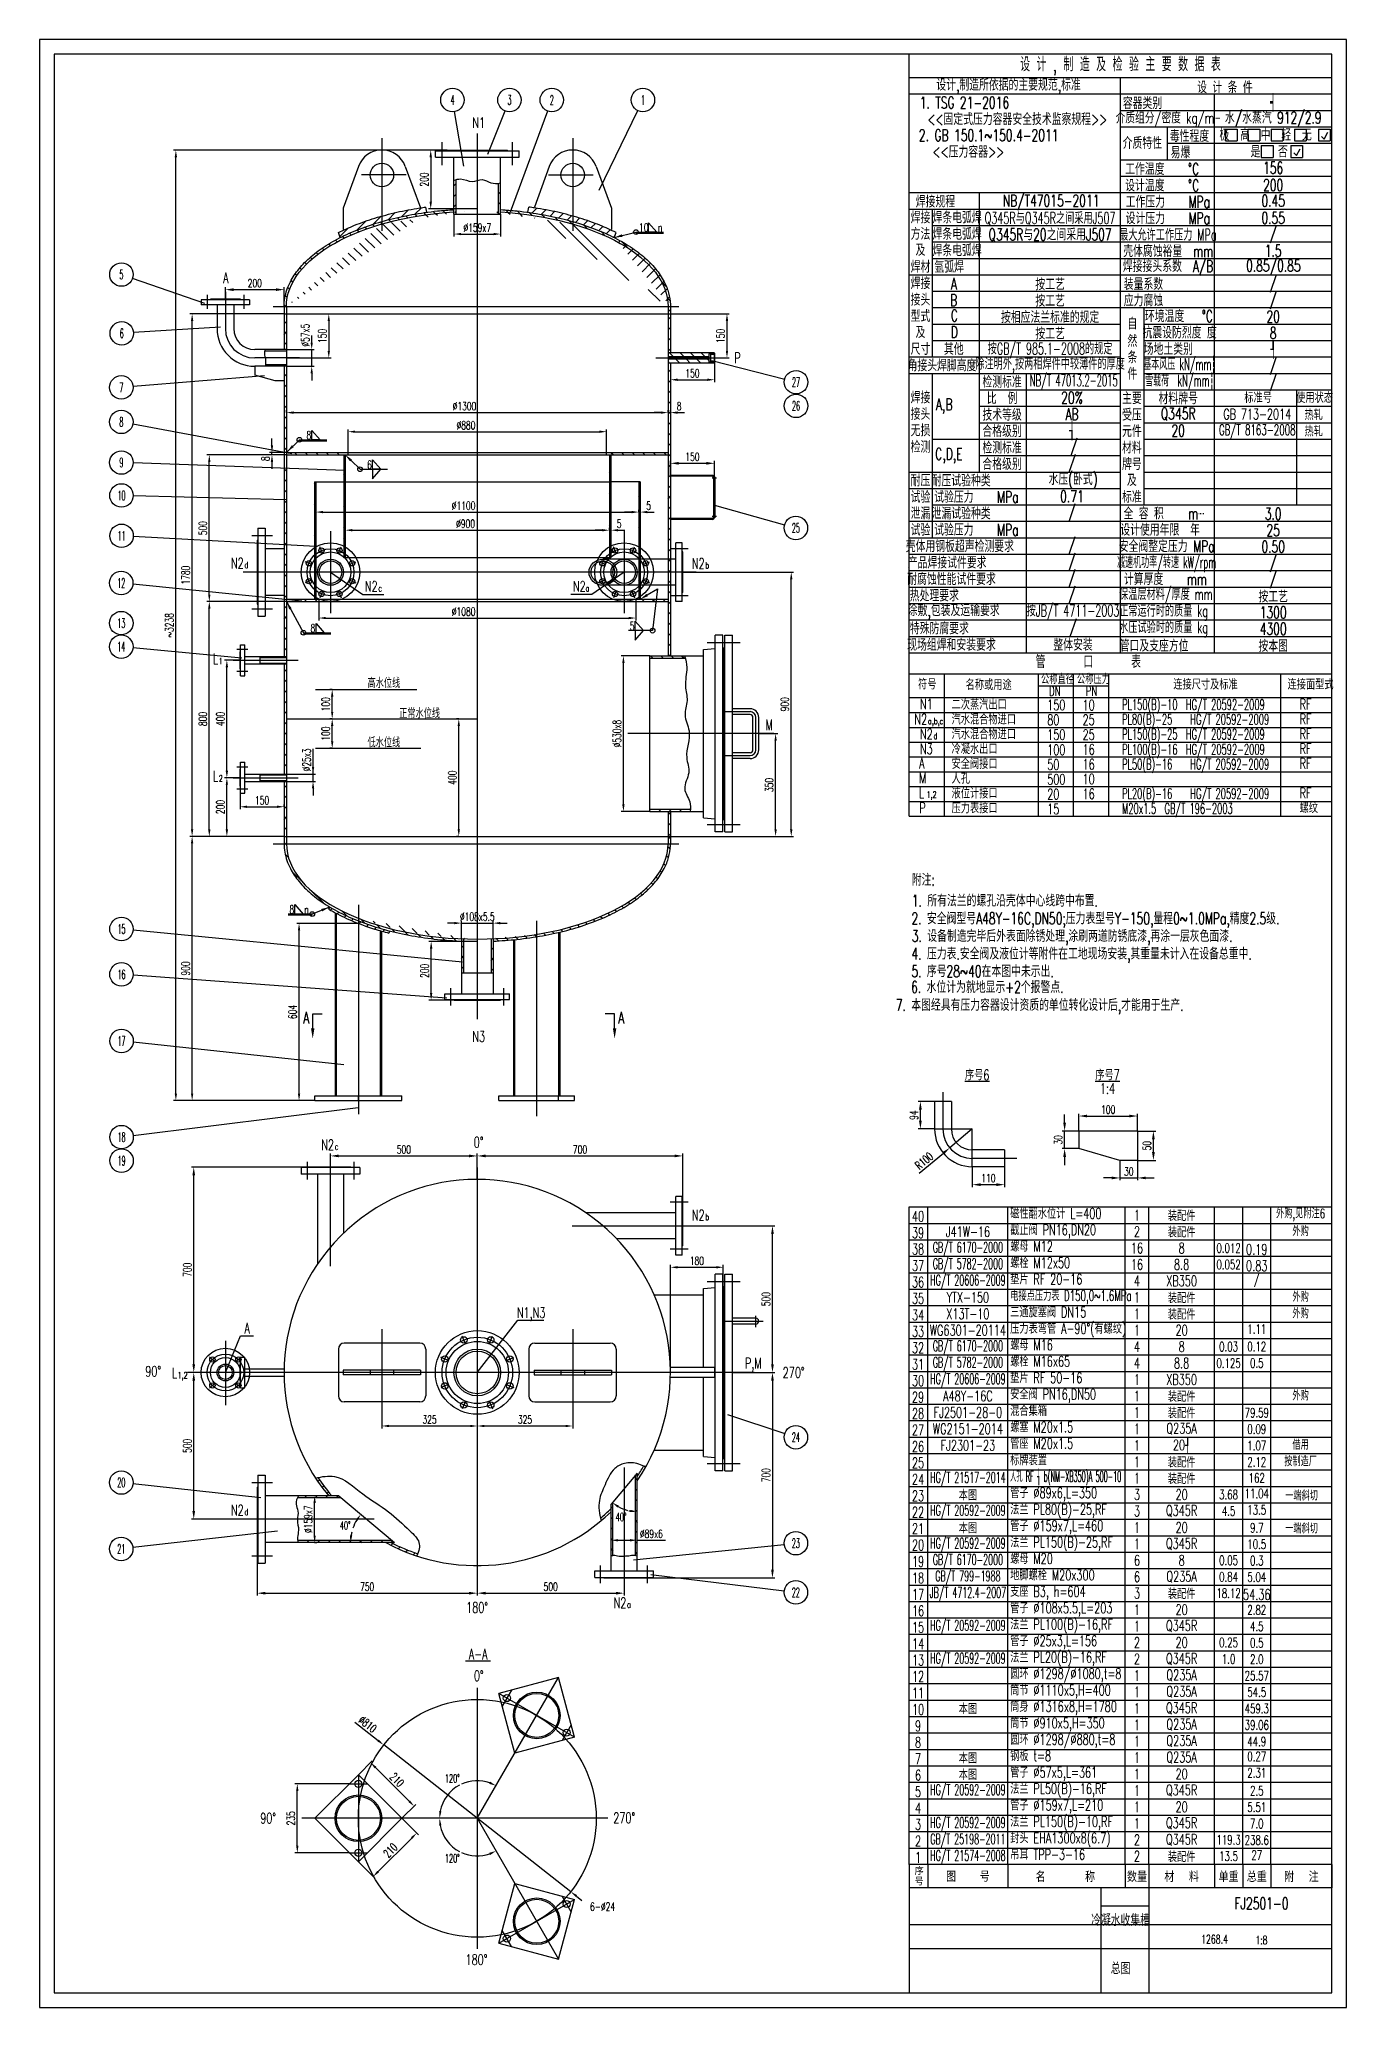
# Model space of a CAD drawing. Extents: x -23873 to -19420, y 16448 to 23154.
import ezdxf
from ezdxf.enums import TextEntityAlignment as Align

# ---------------------------------------------------------------- set-up
doc = ezdxf.new("R2010")
doc.units = 0
doc.header["$LTSCALE"] = 8
doc.layers.get('0').update_dxf_attribs({"linetype": 'CONTINUOUS'})
doc.layers.get('DEFPOINTS').update_dxf_attribs({"linetype": 'CONTINUOUS'})
doc.layers.add('HEADST', color=7, linetype='CONTINUOUS')
doc.layers.add('THICK', color=7, linetype='CONTINUOUS')
doc.styles.add('DFT', font='simplex.shx', dxfattribs={"width": 0.67, "bigfont": 'dft.shx'})
doc.styles.add('HZLIB', font='simplex.shx', dxfattribs={"width": 0.5, "bigfont": 'HZLIB.SHX'})
doc.styles.get("Standard").update_dxf_attribs({"font": 'simplex.shx', "width": 0.67, "bigfont": 'dft.shx'})
doc.styles.add('STT', font='simplex', dxfattribs={"bigfont": 'STT'})
doc.dimstyles.get("Standard").update_dxf_attribs({"dimscale": 3, "dimtxt": 3.5, "dimasz": 3, "dimexe": 1, "dimexo": 0, "dimgap": 1.5, "dimtad": 1, "dimdec": 0, "dimzin": 0, "dimdsep": 46, "dimtxsty": 'DFT', "dimcen": 3, "dimclrd": 2, "dimclre": 2, "dimclrt": 5, "dimaunit": 1, "dimadec": 0, "dimazin": 0, "dimtfac": 1, "dimtdec": 0, "dimtix": 1, "dimtmove": 2, "dimatfit": 3, "dimfxl": 0, "dimtolj": 1, "dimtzin": 0, "dimarcsym": 0})
doc.dimstyles.new('STANDARD$2', dxfattribs={"dimscale": 3, "dimtxt": 3.5, "dimasz": 3, "dimexe": 1, "dimexo": 0, "dimgap": 1.5, "dimtad": 1, "dimdec": 0, "dimzin": 0, "dimdsep": 46, "dimtxsty": 'HZLIB', "dimcen": 3, "dimclrd": 2, "dimclre": 2, "dimclrt": 5, "dimaunit": 1, "dimadec": 0, "dimazin": 0, "dimtfac": 1, "dimtdec": 0, "dimtix": 1, "dimtmove": 2, "dimatfit": 3, "dimfxl": 0, "dimtolj": 1, "dimtzin": 0, "dimarcsym": 0})

msp = doc.modelspace()

# ---------------------------------------------------------------- texts
for s, height, style, width, p in [('设 计 , 制 造 及 检 验 主 要 数 据 表', 48, 'DFT', 0.67, (-20190.8, 23064.6)), ('设计,制造所依据的主要规范,标准', 40, 'DFT', 0.67, (-20572, 22995.3)), ('设 计 条 件', 40, 'DFT', 0.67, (-19835, 22992.8)), ('4', 32, 'HZLIB', 0.5, (-22466.1, 22947.5)), ('3', 32, 'HZLIB', 0.5, (-22271.9, 22947.5)), ('2', 32, 'HZLIB', 0.5, (-22127.7, 22947.5)), ('1', 32, 'HZLIB', 0.5, (-21817.5, 22947.5)), ('1. TSG 21-2016', 40, 'DFT', 0.67, (-20722.1, 22938.8)), ('容器类别', 40, 'DFT', 0.67, (-20115.8, 22938.8)), ('┥', 40, 'DFT', 0.67, (-19671.3, 22939.1)), ('<<固定式压力容器安全技术监察规程>>', 40, 'DFT', 0.67, (-20542.3, 22884.4)), ('介质组分/密度 kg/m┈', 38, 'DFT', 0.67, (-20029.8, 22883.8)), ('水/水蒸汽 912/2.9', 40, 'DFT', 0.67, (-19670.5, 22884.3)), ('2. GB 150.1~150.4-2011', 40, 'DFT', 0.67, (-20639.6, 22827.3)), ('介质特性', 40, 'DFT', 0.67, (-20116.3, 22803.1)), ('毒性程度', 40, 'DFT', 0.67, (-19955.8, 22826.8)), ('极  高  中  轻  无', 40, 'DFT', 0.67, (-19696.4, 22831.1)), ('<<压力容器>>', 40, 'DFT', 0.67, (-20708.9, 22773.2)), ('工作温度    %%DC', 40, 'DFT', 0.67, (-20048.9, 22714.5)), ('易爆', 40, 'DFT', 0.67, (-19986.4, 22770.8)), ('是   否', 40, 'DFT', 0.67, (-19684.2, 22772.7)), ('156', 40, 'DFT', 0.67, (-19670.5, 22716.3)), ('设计温度    %%DC', 40, 'DFT', 0.67, (-20048.9, 22658.5)), ('200', 40, 'DFT', 0.67, (-19670.5, 22657.6)), ('焊接规程', 40, 'DFT', 0.67, (-20821.1, 22603.1)), ('NB/T47015-2011', 40, 'DFT', 0.67, (-20427.1, 22601.6)), ('工作压力    MPa', 40, 'DFT', 0.67, (-20029.4, 22602.5)), ('0.45', 40, 'DFT', 0.67, (-19670.5, 22604.3)), ('焊接', 40, 'DFT', 0.67, (-20871.9, 22549.1)), ('焊条电弧焊', 40, 'DFT', 0.67, (-20747.3, 22549.1)), ('Q345R与Q345R之间采用J507', 40, 'DFT', 0.6, (-20430.5, 22545.6)), ('设计压力    MPa', 40, 'DFT', 0.67, (-20029.4, 22546.5)), ('0.55', 40, 'DFT', 0.67, (-19670.5, 22545.6)), ('方法', 40, 'DFT', 0.67, (-20871.9, 22493.1)), ('焊条电弧焊', 40, 'DFT', 0.67, (-20747.3, 22493.1)), ('Q345R与20之间采用J507', 40, 'DFT', 0.67, (-20430.5, 22489.6)), ('最大允许工作压力 MPa', 40, 'DFT', 0.6, (-20029.4, 22490.5)), ('/', 40, 'DFT', 0.67, (-19670.5, 22489.6)), ('焊材', 40, 'DFT', 0.67, (-20871.9, 22381.1)), ('及', 40, 'DFT', 0.67, (-20871.9, 22437.1)), ('氩弧焊', 40, 'DFT', 0.67, (-20774.4, 22381.1)), ('焊条电弧焊', 40, 'DFT', 0.67, (-20747.3, 22437.1)), ('焊接接头系数  A/B', 40, 'DFT', 0.67, (-20028.5, 22378.5)), ('壳体腐蚀裕量  mm', 40, 'DFT', 0.67, (-20028, 22434.5)), ('0.85/0.85', 40, 'DFT', 0.67, (-19669.9, 22380.3)), ('1.5', 40, 'DFT', 0.67, (-19670.5, 22433.6)), ('5', 32, 'HZLIB', 0.5, (-23593.7, 22352.8)), ('焊接', 40, 'DFT', 0.67, (-20871.9, 22325.1)), ('A', 40, 'DFT', 0.67, (-20758.6, 22321.4)), ('按工艺', 40, 'DFT', 0.67, (-20430.5, 22321.6)), ('装量系数', 40, 'DFT', 0.67, (-20112.5, 22322.5)), ('/', 40, 'DFT', 0.67, (-19670.5, 22321.6)), ('接头', 40, 'DFT', 0.67, (-20871.9, 22269.1)), ('B', 40, 'DFT', 0.67, (-20758.6, 22265.4)), ('按工艺', 40, 'DFT', 0.67, (-20430.5, 22265.6)), ('应力腐蚀', 40, 'DFT', 0.67, (-20112.5, 22266.5)), ('/', 40, 'DFT', 0.67, (-19670.5, 22265.6)), ('型式', 40, 'DFT', 0.67, (-20871.9, 22213.1)), ('C', 40, 'DFT', 0.67, (-20757, 22213.1)), ('按相应法兰标准的规定', 40, 'DFT', 0.67, (-20430.5, 22209.6)), ('自', 40, 'DFT', 0.67, (-20150.2, 22187.7)), ('环境温度   %%DC', 40, 'DFT', 0.67, (-19991.7, 22213.1)), ('20', 40, 'DFT', 0.67, (-19670.5, 22209.6)), ('6', 32, 'HZLIB', 0.5, (-23592.6, 22152.4)), ('及', 40, 'DFT', 0.67, (-20871.9, 22157.1)), ('D', 40, 'DFT', 0.67, (-20757, 22157.1)), ('按工艺', 40, 'DFT', 0.67, (-20430.5, 22153.6)), ('然', 40, 'DFT', 0.67, (-20150.2, 22128.5)), ('抗震设防烈度 度', 40, 'DFT', 0.67, (-19989.3, 22157.1)), ('┦', 40, 'DFT', 0.67, (-19670.5, 22097.6)), ('8', 40, 'DFT', 0.67, (-19670.5, 22153.6)), ('尺寸', 40, 'DFT', 0.67, (-20871.9, 22101.1)), ('角接头焊脚高度', 40, 'DFT', 0.67, (-20798.7, 22045.1)), ('其他', 40, 'DFT', 0.67, (-20758.5, 22101.1)), ('按GB/T 985.1-2008的规定', 40, 'DFT', 0.6, (-20430.5, 22097.6)), ('除注明外,按两相焊件中较薄件的厚度', 40, 'DFT', 0.6, (-20430.4, 22045.1)), ('条', 40, 'DFT', 0.67, (-20150.2, 22072.5)), ('基本风压 kN/mm┇', 40, 'DFT', 0.525, (-19989.3, 22045.1)), ('场地土类别', 40, 'DFT', 0.67, (-20027.9, 22101.1)), ('/', 40, 'DFT', 0.67, (-19670.5, 22041.6)), ('27', 32, 'HZLIB', 0.5, (-21295.8, 21986.1)), ('检测标准', 40, 'DFT', 0.67, (-20594, 21989.1)), ('NB/T 47013.2-2015', 40, 'DFT', 0.525, (-20349.9, 21989.1)), ('件', 40, 'DFT', 0.67, (-20150.2, 22016.5)), ('雪载荷  kN/mm┇', 40, 'DFT', 0.525, (-19989.3, 21989.1)), ('/', 40, 'DFT', 0.67, (-19670.5, 21985.6)), ('7', 32, 'HZLIB', 0.5, (-23594, 21968.3)), ('焊接', 40, 'DFT', 0.67, (-20871.9, 21935.6)), ('A,B', 40, 'DFT', 0.67, (-20791.4, 21904.4)), ('比  例', 40, 'DFT', 0.67, (-20594, 21933.1)), ('20%', 40, 'DFT', 0.67, (-20355.9, 21933.1)), ('主要', 40, 'DFT', 0.67, (-20151.9, 21933.1)), ('材料牌号', 40, 'DFT', 0.67, (-19994.2, 21933.1)), ('标准号', 36, 'DFT', 0.67, (-19722, 21935.4)), ('使用状态', 36, 'DFT', 0.67, (-19529.6, 21935.4)), ('8', 32, 'HZLIB', 0.5, (-23594, 21850.7)), ('26', 32, 'HZLIB', 0.5, (-21295.8, 21905.4)), ('接头', 40, 'DFT', 0.67, (-20871.9, 21879.6)), ('技术等级', 40, 'DFT', 0.67, (-20594, 21877.1)), ('AB', 40, 'DFT', 0.67, (-20355.9, 21877.1)), ('受压', 40, 'DFT', 0.67, (-20151.9, 21877.1)), ('Q345R', 40, 'DFT', 0.67, (-19994.2, 21877.1)), ('GB 713-2014', 36, 'DFT', 0.67, (-19724.9, 21877.1)), ('热轧', 36, 'DFT', 0.67, (-19532.5, 21877.1)), ('无损', 40, 'DFT', 0.67, (-20871.9, 21823.6)), ('合格级别', 40, 'DFT', 0.67, (-20594, 21821.1)), ('┧', 40, 'DFT', 0.67, (-20355.9, 21821.1)), ('/', 40, 'DFT', 0.67, (-20349.9, 21765.1)), ('元件', 40, 'DFT', 0.67, (-20151.9, 21821.1)), ('20', 40, 'DFT', 0.67, (-19994.2, 21821.1)), ('GB/T 8163-2008', 36, 'DFT', 0.6, (-19724.9, 21821.1)), ('热轧', 36, 'DFT', 0.67, (-19532.5, 21821.1)), ('9', 32, 'HZLIB', 0.5, (-23593.8, 21712.3)), ('检测', 40, 'DFT', 0.67, (-20871.9, 21767.6)), ('C,D,E', 40, 'DFT', 0.67, (-20775.2, 21735.4)), ('检测标准', 40, 'DFT', 0.67, (-20594, 21765.1)), ('合格级别', 40, 'DFT', 0.67, (-20594, 21709.1)), ('/', 40, 'DFT', 0.67, (-20355.9, 21709.1)), ('材料', 40, 'DFT', 0.67, (-20151.9, 21765.1)), ('牌号', 40, 'DFT', 0.67, (-20151.9, 21709.1)), ('耐压', 40, 'DFT', 0.67, (-20871.9, 21653.1)), ('耐压试验种类', 40, 'DFT', 0.67, (-20733.5, 21653.1)), ('水压(卧式)', 40, 'DFT', 0.67, (-20352.5, 21653.1)), ('及', 40, 'DFT', 0.67, (-20151.9, 21653.1)), ('10', 32, 'HZLIB', 0.5, (-23593.5, 21600.2)), ('试验', 40, 'DFT', 0.67, (-20871.9, 21597.1)), ('试验压力    MPa', 40, 'DFT', 0.67, (-20681.8, 21597.1)), ('0.71', 40, 'DFT', 0.67, (-20355.9, 21597.1)), ('标准', 40, 'DFT', 0.67, (-20151.9, 21597.1)), ('泄漏', 40, 'DFT', 0.67, (-20871.9, 21541.1)), ('泄漏试验种类', 40, 'DFT', 0.67, (-20733.5, 21541.1)), ('/', 40, 'DFT', 0.67, (-20356.6, 21541.1)), ('全 容 积    m┈', 40, 'DFT', 0.67, (-20043.1, 21541.1)), ('3.0', 40, 'DFT', 0.67, (-19670.5, 21537.6)), ('11', 32, 'HZLIB', 0.5, (-23593.2, 21462.6)), ('25', 32, 'HZLIB', 0.5, (-21296.4, 21489.4)), ('试验', 40, 'DFT', 0.67, (-20871.9, 21485.1)), ('试验压力    MPa', 40, 'DFT', 0.67, (-20681.8, 21485.1)), ('/', 40, 'DFT', 0.67, (-20356.6, 21429.1)), ('设计使用年限  年', 40, 'DFT', 0.67, (-20055.7, 21485.1)), ('25', 40, 'DFT', 0.67, (-19670.5, 21481.6)), ('产品焊接试件要求', 40, 'DFT', 0.67, (-20781.3, 21373.1)), ('壳体用钢板超声检测要求', 40, 'DFT', 0.67, (-20737.8, 21429.1)), ('/', 40, 'DFT', 0.67, (-20356.6, 21373.1)), ('减速机功率/转速 kW/rpm', 40, 'DFT', 0.525, (-20033.4, 21369.6)), ('安全阀整定压力 MPa', 40, 'DFT', 0.67, (-20033.4, 21429.1)), ('0.50', 40, 'DFT', 0.67, (-19670.5, 21425.6)), ('/', 40, 'DFT', 0.67, (-19670.5, 21369.6)), ('耐腐蚀性能试件要求', 40, 'DFT', 0.67, (-20766.2, 21317.1)), ('/', 40, 'DFT', 0.67, (-20356.6, 21317.1)), ('计算厚度    mm', 40, 'DFT', 0.67, (-20037.7, 21317.1)), ('/', 40, 'DFT', 0.67, (-19670.5, 21313.6)), ('12', 32, 'HZLIB', 0.5, (-23594.4, 21301.9)), ('热处理要求', 40, 'DFT', 0.67, (-20824.8, 21261.1)), ('/', 40, 'DFT', 0.67, (-20356.6, 21261.1)), ('保温层材料/厚度 mm', 40, 'DFT', 0.6, (-20035.9, 21261.2)), ('按工艺', 40, 'DFT', 0.67, (-19670.5, 21257.6)), ('涂敷,包装及运输要求', 40, 'DFT', 0.67, (-20758.7, 21205.1)), ('按JB/T 4711-2003', 40, 'DFT', 0.6, (-20352.5, 21205.1)), ('正常运行时的质量 kg', 40, 'DFT', 0.6, (-20043.8, 21202.5)), ('1300', 40, 'DFT', 0.67, (-19670.5, 21201.6)), ('13', 32, 'HZLIB', 0.5, (-23594.3, 21165.2)), ('特殊防腐要求', 40, 'DFT', 0.67, (-20807.7, 21149.1)), ('/', 40, 'DFT', 0.67, (-20352.5, 21149.1)), ('水压试验时的质量 kg', 40, 'DFT', 0.6, (-20043.8, 21146.5)), ('4300', 40, 'DFT', 0.67, (-19670.5, 21145.6)), ('14', 32, 'HZLIB', 0.5, (-23594.3, 21084.9)), ('现场组焊和安装要求', 40, 'DFT', 0.67, (-20766.3, 21093.1)), ('整体安装', 40, 'DFT', 0.67, (-20352.5, 21093.1)), ('管口及支座方位', 40, 'DFT', 0.67, (-20076.2, 21090.5)), ('按本图', 40, 'DFT', 0.67, (-19670.5, 21089.6)), ('高水位线', 32, 'DFT', 0.67, (-22699.8, 20963.4)), ('正常水位线', 32, 'DFT', 0.67, (-22578.1, 20860.2)), ('低水位线', 32, 'DFT', 0.67, (-22699.8, 20760.9)), ('15', 32, 'HZLIB', 0.5, (-23593.5, 20123)), ('16', 32, 'HZLIB', 0.5, (-23593.5, 19968.4)), ('7. 本图经具有压力容器设计资质的单位转化设计后,才能用于生产.', 40, 'DFT', 0.67, (-20466.1, 19860.3)), ('17', 32, 'HZLIB', 0.5, (-23593.3, 19741.4)), ('序号6', 36, 'DFT', 0.67, (-20678.8, 19627.8)), ('序号7', 36, 'DFT', 0.67, (-20234.8, 19627.8)), ('1:4', 36, 'DFT', 0.67, (-20234.8, 19579.4)), ('18', 32, 'HZLIB', 0.5, (-23593.3, 19414)), ('0%%d', 36, 'DFT', 0.67, (-22377, 19396.6)), ('19', 32, 'HZLIB', 0.5, (-23593.3, 19333.8)), ('40', 36, 'DFT', 0.67, (-20880.1, 19144)), ('1', 36, 'DFT', 0.67, (-20134.5, 19148)), ('装配件', 36, 'DFT', 0.67, (-19982.5, 19148)), ('装配件', 36, 'DFT', 0.67, (-19982.5, 19092)), ('外购,见附注6', 32, 'DFT', 0.67, (-19577.2, 19152)), ('外购', 32, 'DFT', 0.67, (-19577.2, 19096)), ('39', 36, 'DFT', 0.67, (-20880.1, 19088)), ('38', 36, 'DFT', 0.67, (-20880.1, 19032)), ('GB/T 6170-2000', 36, 'DFT', 0.55, (-20710.5, 19036)), ('J41W-16', 36, 'DFT', 0.67, (-20710.5, 19092)), ('16', 36, 'DFT', 0.67, (-20134.5, 19036)), ('2', 36, 'DFT', 0.67, (-20134.5, 19092)), ('8', 36, 'DFT', 0.67, (-19982.5, 19036)), ('0.012', 32, 'DFT', 0.67, (-19822.5, 19036)), ('37', 36, 'DFT', 0.67, (-20880.1, 18976)), ('GB/T 5782-2000', 36, 'DFT', 0.55, (-20710.5, 18980)), ('16', 36, 'DFT', 0.67, (-20134.5, 18980)), ('8.8', 36, 'DFT', 0.67, (-19982.5, 18980)), ('0.052', 32, 'DFT', 0.67, (-19822.5, 18980)), ('36', 36, 'DFT', 0.67, (-20880.1, 18920)), ('HG/T 20606-2009', 36, 'DFT', 0.55, (-20710.5, 18924)), ('4', 36, 'DFT', 0.67, (-20134.5, 18924)), ('XB350', 36, 'DFT', 0.67, (-19982.5, 18924)), ('/', 32, 'DFT', 0.67, (-19726.5, 18928)), ('35', 36, 'DFT', 0.67, (-20880.1, 18864)), ('YTX-150', 36, 'DFT', 0.67, (-20710.5, 18868)), ('1', 36, 'DFT', 0.67, (-20134.5, 18868)), ('装配件', 36, 'DFT', 0.67, (-19982.5, 18868)), ('外购', 32, 'DFT', 0.67, (-19577.2, 18872)), ('34', 36, 'DFT', 0.67, (-20880.1, 18808)), ('X13T-10', 36, 'DFT', 0.67, (-20710.5, 18812)), ('1', 36, 'DFT', 0.67, (-20134.5, 18812)), ('装配件', 36, 'DFT', 0.67, (-19982.5, 18812)), ('外购', 32, 'DFT', 0.67, (-19577.2, 18816)), ('33', 36, 'DFT', 0.67, (-20880.1, 18752)), ('32', 36, 'DFT', 0.67, (-20880.1, 18696)), ('WG6301-20114', 36, 'DFT', 0.67, (-20710.5, 18756)), ('GB/T 6170-2000', 36, 'DFT', 0.55, (-20710.5, 18700)), ('4', 36, 'DFT', 0.67, (-20134.5, 18700)), ('1', 36, 'DFT', 0.67, (-20134.5, 18756)), ('20', 36, 'DFT', 0.67, (-19982.5, 18756)), ('8', 36, 'DFT', 0.67, (-19982.5, 18700)), ('0.03', 32, 'DFT', 0.67, (-19822.5, 18700)), ('0.12', 32, 'DFT', 0.67, (-19726.5, 18700.2)), ('1.11', 32, 'DFT', 0.67, (-19726.5, 18760)), ('31', 36, 'DFT', 0.67, (-20880.1, 18640)), ('GB/T 5782-2000', 36, 'DFT', 0.55, (-20710.5, 18644)), ('4', 36, 'DFT', 0.67, (-20134.5, 18644)), ('8.8', 36, 'DFT', 0.67, (-19982.5, 18644)), ('0.125', 32, 'DFT', 0.67, (-19822.5, 18644)), ('0.5', 32, 'DFT', 0.67, (-19726.5, 18644.2)), ('90%%d', 36, 'DFT', 0.67, (-23485.6, 18615.9)), ('270%%d', 36, 'DFT', 0.67, (-21304, 18612.2)), ('30', 36, 'DFT', 0.67, (-20880.1, 18584)), ('HG/T 20606-2009', 36, 'DFT', 0.55, (-20710.5, 18588)), ('1', 36, 'DFT', 0.67, (-20134.5, 18588)), ('XB350', 36, 'DFT', 0.67, (-19982.5, 18588)), ('29', 36, 'DFT', 0.67, (-20880.1, 18528)), ('A48Y-16C', 36, 'DFT', 0.67, (-20710.5, 18532)), ('1', 36, 'DFT', 0.67, (-20134.5, 18532)), ('装配件', 36, 'DFT', 0.67, (-19982.5, 18532)), ('外购', 32, 'DFT', 0.67, (-19577.2, 18536)), ('28', 36, 'DFT', 0.67, (-20880.1, 18472)), ('FJ2501-28-0', 36, 'DFT', 0.67, (-20710.5, 18476)), ('1', 36, 'DFT', 0.67, (-20134.5, 18476)), ('装配件', 36, 'DFT', 0.67, (-19982.5, 18476)), ('79.59', 32, 'DFT', 0.67, (-19726.5, 18475)), ('24', 32, 'HZLIB', 0.5, (-21296.4, 18391.4)), ('27', 36, 'DFT', 0.67, (-20880.1, 18416)), ('26', 36, 'DFT', 0.67, (-20880.1, 18360)), ('WG2151-2014', 36, 'DFT', 0.67, (-20710.5, 18420)), ('FJ2301-23', 36, 'DFT', 0.67, (-20710.5, 18364)), ('1', 36, 'DFT', 0.67, (-20134.5, 18420)), ('1', 36, 'DFT', 0.67, (-20134.5, 18364)), ('Q235A', 36, 'DFT', 0.67, (-19982.5, 18420)), ('20┦', 36, 'DFT', 0.67, (-19982.5, 18364)), ('0.09', 32, 'DFT', 0.67, (-19726.5, 18419)), ('1.07', 32, 'DFT', 0.67, (-19726.5, 18363)), ('借用', 32, 'DFT', 0.67, (-19577.2, 18368)), ('25', 36, 'DFT', 0.67, (-20880.1, 18304)), ('1', 36, 'DFT', 0.67, (-20134.5, 18308)), ('装配件', 36, 'DFT', 0.67, (-19982.5, 18308)), ('2.12', 32, 'DFT', 0.67, (-19726.5, 18307)), ('按制造厂', 32, 'DFT', 0.67, (-19577.2, 18312)), ('20', 32, 'HZLIB', 0.5, (-23594.1, 18237.1)), ('24', 36, 'DFT', 0.67, (-20880.1, 18248)), ('HG/T 21517-2014', 36, 'DFT', 0.55, (-20710.5, 18252)), ('1', 36, 'DFT', 0.67, (-20134.5, 18252)), ('装配件', 36, 'DFT', 0.67, (-19982.5, 18252)), ('162', 32, 'DFT', 0.67, (-19726.5, 18252.8)), ('23', 36, 'DFT', 0.67, (-20880.1, 18192)), ('本图', 36, 'DFT', 0.67, (-20710.5, 18196)), ('3', 36, 'DFT', 0.67, (-20134.5, 18196)), ('20', 36, 'DFT', 0.67, (-19982.5, 18196)), ('3.68', 32, 'DFT', 0.67, (-19822.5, 18196)), ('11.04', 32, 'DFT', 0.67, (-19726.5, 18200)), ('一端斜切', 32, 'DFT', 0.67, (-19574, 18195)), ('22', 36, 'DFT', 0.67, (-20880.1, 18136)), ('HG/T 20592-2009', 36, 'DFT', 0.55, (-20710.5, 18140)), ('3', 36, 'DFT', 0.67, (-20134.5, 18140)), ('Q345R', 36, 'DFT', 0.67, (-19982.5, 18140)), ('4.5', 32, 'DFT', 0.67, (-19822.5, 18140)), ('13.5', 32, 'DFT', 0.67, (-19726.5, 18144)), ('23', 32, 'HZLIB', 0.5, (-21296.5, 18030.4)), ('21', 36, 'DFT', 0.67, (-20880.1, 18080)), ('20', 36, 'DFT', 0.67, (-20880.1, 18024)), ('HG/T 20592-2009', 36, 'DFT', 0.55, (-20710.5, 18028)), ('本图', 36, 'DFT', 0.67, (-20710.5, 18084)), ('1', 36, 'DFT', 0.67, (-20134.5, 18084)), ('1', 36, 'DFT', 0.67, (-20134.5, 18028)), ('Q345R', 36, 'DFT', 0.67, (-19982.5, 18028)), ('20', 36, 'DFT', 0.67, (-19982.5, 18084)), ('10.5', 32, 'DFT', 0.67, (-19726.5, 18027)), ('9.7', 32, 'DFT', 0.67, (-19726.5, 18083)), ('一端斜切', 32, 'DFT', 0.67, (-19574, 18083)), ('21', 32, 'HZLIB', 0.5, (-23594.4, 18010.9)), ('19', 36, 'DFT', 0.67, (-20880.1, 17968)), ('GB/T 6170-2000', 36, 'DFT', 0.55, (-20710.5, 17972)), ('6', 36, 'DFT', 0.67, (-20134.5, 17972)), ('8', 36, 'DFT', 0.67, (-19982.5, 17972)), ('0.05', 32, 'DFT', 0.67, (-19822.5, 17972)), ('0.3', 32, 'DFT', 0.67, (-19726.5, 17971)), ('18', 36, 'DFT', 0.67, (-20880.1, 17912)), ('GB/T 799-1988', 36, 'DFT', 0.55, (-20710.5, 17916)), ('6', 36, 'DFT', 0.67, (-20134.5, 17916)), ('Q235A', 36, 'DFT', 0.67, (-19982.5, 17916)), ('0.84', 32, 'DFT', 0.67, (-19822.5, 17916)), ('5.04', 32, 'DFT', 0.67, (-19726.5, 17915)), ('22', 32, 'HZLIB', 0.5, (-21296.5, 17862.9)), ('17', 36, 'DFT', 0.67, (-20880.1, 17856)), ('JB/T 4712.4-2007', 36, 'DFT', 0.55, (-20710.5, 17860)), ('3', 36, 'DFT', 0.67, (-20134.5, 17860)), ('装配件', 36, 'DFT', 0.67, (-19982.5, 17860)), ('18.12', 32, 'DFT', 0.67, (-19822.5, 17860)), ('180%%d', 36, 'DFT', 0.67, (-22382.5, 17811.4)), ('16', 36, 'DFT', 0.67, (-20880.1, 17800)), ('HG/T 20592-2009', 36, 'DFT', 0.55, (-20710.5, 17748)), ('1', 36, 'DFT', 0.67, (-20134.5, 17804)), ('20', 36, 'DFT', 0.67, (-19982.5, 17804)), ('2.82', 32, 'DFT', 0.67, (-19726.5, 17803)), ('15', 36, 'DFT', 0.67, (-20880.1, 17744)), ('14', 36, 'DFT', 0.67, (-20880.1, 17688)), ('2', 36, 'DFT', 0.67, (-20134.5, 17692)), ('1', 36, 'DFT', 0.67, (-20134.5, 17748)), ('Q345R', 36, 'DFT', 0.67, (-19982.5, 17748)), ('20', 36, 'DFT', 0.67, (-19982.5, 17692)), ('0.25', 32, 'DFT', 0.67, (-19822.5, 17692)), ('4.5', 32, 'DFT', 0.67, (-19726.5, 17747)), ('0.5', 32, 'DFT', 0.67, (-19726.5, 17691)), ('A-A', 36, 'DFT', 0.67, (-22378.8, 17652.2)), ('13', 36, 'DFT', 0.67, (-20880.1, 17632)), ('HG/T 20592-2009', 36, 'DFT', 0.55, (-20710.5, 17636)), ('2', 36, 'DFT', 0.67, (-20134.5, 17636)), ('Q345R', 36, 'DFT', 0.67, (-19982.5, 17636)), ('1.0', 32, 'DFT', 0.67, (-19822.5, 17636)), ('2.0', 32, 'DFT', 0.67, (-19726.5, 17635)), ('0%%d', 36, 'DFT', 0.67, (-22376.7, 17578.5)), ('12', 36, 'DFT', 0.67, (-20880.1, 17576)), ('1', 36, 'DFT', 0.67, (-20134.5, 17580)), ('Q235A', 36, 'DFT', 0.67, (-19982.5, 17580)), ('25.57', 32, 'DFT', 0.67, (-19726.5, 17579)), ('11', 36, 'DFT', 0.67, (-20880.1, 17520)), ('1', 36, 'DFT', 0.67, (-20134.5, 17524)), ('Q235A', 36, 'DFT', 0.67, (-19982.5, 17524)), ('54.5', 32, 'DFT', 0.67, (-19726.5, 17523)), ('10', 36, 'DFT', 0.67, (-20880.1, 17464)), ('本图', 36, 'DFT', 0.67, (-20710.5, 17468)), ('1', 36, 'DFT', 0.67, (-20134.5, 17468)), ('Q345R', 36, 'DFT', 0.67, (-19982.5, 17468)), ('459.3', 32, 'DFT', 0.67, (-19726.5, 17467)), ('9', 36, 'DFT', 0.67, (-20880.1, 17408)), ('8', 36, 'DFT', 0.67, (-20880.1, 17352)), ('1', 36, 'DFT', 0.67, (-20134.5, 17412)), ('1', 36, 'DFT', 0.67, (-20134.5, 17356)), ('Q235A', 36, 'DFT', 0.67, (-19982.5, 17412)), ('Q235A', 36, 'DFT', 0.67, (-19982.5, 17356)), ('39.06', 32, 'DFT', 0.67, (-19726.5, 17411)), ('44.9', 32, 'DFT', 0.67, (-19726.5, 17355)), ('7', 36, 'DFT', 0.67, (-20880.1, 17296)), ('本图', 36, 'DFT', 0.67, (-20710.5, 17300)), ('1', 36, 'DFT', 0.67, (-20134.5, 17300)), ('Q235A', 36, 'DFT', 0.67, (-19982.5, 17300)), ('0.27', 32, 'DFT', 0.67, (-19726.5, 17304)), ('6', 36, 'DFT', 0.67, (-20880.1, 17240)), ('本图', 36, 'DFT', 0.67, (-20710.5, 17244)), ('1', 36, 'DFT', 0.67, (-20134.5, 17244)), ('20', 36, 'DFT', 0.67, (-19982.5, 17244)), ('2.31', 32, 'DFT', 0.67, (-19726.5, 17248)), ('5', 36, 'DFT', 0.67, (-20880.1, 17184)), ('HG/T 20592-2009', 36, 'DFT', 0.55, (-20710.5, 17188)), ('1', 36, 'DFT', 0.67, (-20134.5, 17188)), ('Q345R', 36, 'DFT', 0.67, (-19982.5, 17188)), ('2.5', 32, 'DFT', 0.67, (-19726.5, 17187)), ('90%%d', 36, 'DFT', 0.67, (-23094, 17093.7)), ('270%%d', 36, 'DFT', 0.67, (-21881.1, 17094.9)), ('4', 36, 'DFT', 0.67, (-20880.1, 17128)), ('HG/T 20592-2009', 36, 'DFT', 0.55, (-20710.5, 17076)), ('1', 36, 'DFT', 0.67, (-20134.5, 17132)), ('20', 36, 'DFT', 0.67, (-19982.5, 17132)), ('5.51', 32, 'DFT', 0.67, (-19726.5, 17131)), ('3', 36, 'DFT', 0.67, (-20880.1, 17072)), ('2', 36, 'DFT', 0.67, (-20880.1, 17016)), ('GB/T 25198-2011', 36, 'DFT', 0.55, (-20710.5, 17020)), ('2', 36, 'DFT', 0.67, (-20134.5, 17020)), ('1', 36, 'DFT', 0.67, (-20134.5, 17076)), ('Q345R', 36, 'DFT', 0.67, (-19982.5, 17076)), ('Q345R', 36, 'DFT', 0.67, (-19982.5, 17020)), ('119.3', 32, 'DFT', 0.67, (-19822.5, 17020)), ('238.6', 32, 'DFT', 0.67, (-19726.5, 17019)), ('7.0', 32, 'DFT', 0.67, (-19726.5, 17075)), ('1', 36, 'DFT', 0.67, (-20880.1, 16960)), ('HG/T 21574-2008', 36, 'DFT', 0.55, (-20710.5, 16964)), ('2', 36, 'DFT', 0.67, (-20134.5, 16964)), ('装配件', 36, 'DFT', 0.67, (-19982.5, 16964)), ('13.5', 32, 'DFT', 0.67, (-19822.5, 16964)), ('27', 32, 'DFT', 0.67, (-19726.5, 16968)), ('冷凝水收集槽', 40, 'DFT', 0.67, (-20190.5, 16748.2)), ('180%%d', 36, 'DFT', 0.67, (-22384.4, 16611.7)), ('总图', 40, 'DFT', 0.67, (-20190.5, 16584))]:
    msp.add_text(s, height=height, dxfattribs=dict(style=style, width=width)).set_placement(p, align=Align.MIDDLE)
at = {"style": 'DFT'}
for s, height, width, p in [('N1', 36, 0.67, (-22398.2, 22852.2)), ('10', 28, 0.67, (-21830.7, 22499)), ('n', 28, 0.67, (-21766.2, 22499)), ('A', 36, 0.67, (-23247.5, 22323.8)), ('P', 36, 0.67, (-21506.2, 22050.8)), ('8', 28, 0.67, (-22963.4, 21791.6)), ('6', 28, 0.67, (-22756.9, 21690.9)), ('N2', 36, 0.67, (-23220.9, 21351.6)), ('d', 21.6, 0.67, (-23174.8, 21352.3)), ('N2', 36, 0.67, (-21650.9, 21350.3)), ('b', 21.6, 0.67, (-21604.8, 21351.1)), ('N2', 36, 0.67, (-22764.6, 21272.6)), ('c', 21.6, 0.67, (-22718.5, 21273.4)), ('N2', 36, 0.67, (-22055.8, 21272.6)), ('a', 21.6, 0.67, (-22012.8, 21273.4)), ('8', 28, 0.67, (-22949.6, 21134)), ('5', 28, 0.67, (-21862.2, 21141.1)), ('L', 36, 0.67, (-23281.8, 21025.7)), ('管      口      表', 43.2, 0.67, (-20479.8, 21012)), ('1', 21.6, 0.67, (-23262.2, 21025.2)), ('公称直径', 32.4, 0.67, (-20461.6, 20957.8)), ('公称压力', 32.4, 0.67, (-20339.2, 20957.8)), ('符号', 36, 0.67, (-20880.2, 20939.3)), ('名称或用途', 36, 0.67, (-20718.1, 20937.3)), ('DN', 32.4, 0.67, (-20434.3, 20917.8)), ('PN', 32.4, 0.67, (-20309.3, 20917.8)), ('连接尺寸及标准', 36, 0.67, (-20010.9, 20938.8)), ('连接面型式', 36, 0.67, (-19621.8, 20938.8)), ('N2', 36, 0.67, (-20892.6, 20819.9)), ('N1', 36, 0.67, (-20873.4, 20871.6)), ('汽水混合物进口', 36, 0.67, (-20766.1, 20819.6)), ('二次蒸汽出口', 36, 0.67, (-20766.1, 20870)), ('150', 36, 0.67, (-20440.4, 20868.1)), ('10', 36, 0.67, (-20319.6, 20868)), ('PL150(B)-10  HG/T 20592-2009', 36, 0.575, (-20185.4, 20869.7)), ('PL80(B)-25   HG/T 20592-2009', 36, 0.575, (-20185.4, 20819.3)), ('RF', 36, 0.67, (-19580.6, 20870.8)), ('RF', 36, 0.67, (-19580.6, 20820.4)), ('M', 36, 0.67, (-21399.9, 20801)), ('N2', 36, 0.67, (-20873.4, 20769.5)), ('a,b,c', 21.6, 0.67, (-20846.5, 20820.6)), ('d', 21.6, 0.67, (-20827.3, 20770.2)), ('汽水混合物进口', 36, 0.67, (-20766.1, 20769.2)), ('80', 36, 0.67, (-20440.4, 20817.7)), ('150', 36, 0.67, (-20440.4, 20767.3)), ('25', 36, 0.67, (-20319.6, 20817.6)), ('25', 36, 0.67, (-20319.6, 20767.2)), ('PL150(B)-25  HG/T 20592-2009', 36, 0.575, (-20185.4, 20768.9)), ('RF', 36, 0.67, (-19580.6, 20770)), ('N3', 36, 0.67, (-20873.4, 20719.1)), ('冷凝水出口', 36, 0.67, (-20766.1, 20718.8)), ('100', 36, 0.67, (-20440.4, 20715.6)), ('16', 36, 0.67, (-20319.6, 20716.8)), ('PL100(B)-16  HG/T 20592-2009', 36, 0.575, (-20185.4, 20717.2)), ('RF', 36, 0.67, (-19580.6, 20719.6)), ('L', 36, 0.67, (-23281.8, 20625.7)), ('A', 36, 0.67, (-20876.8, 20670)), ('M', 36, 0.67, (-20876.8, 20619.6)), ('人孔', 36, 0.67, (-20766.1, 20618)), ('安全阀接口', 36, 0.67, (-20766.1, 20668.4)), ('50', 36, 0.67, (-20440.4, 20665.2)), ('16', 36, 0.67, (-20319.6, 20666.4)), ('PL50(B)-16   HG/T 20592-2009', 36, 0.575, (-20185.4, 20666.8)), ('RF', 36, 0.67, (-19580.6, 20669.2)), ('2', 21.6, 0.67, (-23262.2, 20625.2)), ('L', 36, 0.67, (-20876.8, 20569.2)), ('1,2', 21.6, 0.67, (-20851.3, 20570.2)), ('液位计接口', 36, 0.67, (-20766.1, 20567.6)), ('500', 36, 0.67, (-20440.4, 20614.8)), ('20', 36, 0.67, (-20440.4, 20564.4)), ('10', 36, 0.67, (-20319.6, 20616)), ('16', 36, 0.67, (-20319.6, 20565.6)), ('PL20(B)-16   HG/T 20592-2009', 36, 0.575, (-20185.4, 20566)), ('RF', 36, 0.67, (-19580.6, 20568.4)), ('P', 36, 0.67, (-20876.2, 20517.5)), ('压力表接口', 36, 0.67, (-20766.1, 20517.2)), ('15', 36, 0.67, (-20440.4, 20514)), ('M20x1.5  GB/T 196-2003', 36, 0.575, (-20185.4, 20515.6)), ('螺纹', 36, 0.67, (-19580.6, 20518)), ('附注:', 40, 0.67, (-20901.6, 20270.5)), ('8', 28, 0.67, (-23021.4, 20175.7)), ('n', 28, 0.67, (-22970.6, 20175.7)), ('1. 所有法兰的螺孔沿壳体中心线跨中布置.', 40, 0.67, (-20901.6, 20199.6)), ('2. 安全阀型号A48Y-16C,DN50;压力表型号Y-150,量程0~1.0MPa,精度2.5级.', 40, 0.67, (-20902.9, 20139.1)), ('3. 设备制造完毕后外表面除锈处理,涂刷两道防锈底漆,再涂一层灰色面漆.', 40, 0.67, (-20901.6, 20079.2)), ('4. 压力表.安全阀及液位计等附件在工地现场安装,其重量未计入在设备总重中.', 40, 0.67, (-20902.7, 20019.1)), ('5. 序号28~40在本图中未示出.', 40, 0.67, (-20903.1, 19959.1)), ('6. 水位计为就地显示+2个报警点.', 40, 0.67, (-20904, 19905.1)), ('N3', 36, 0.67, (-22398.2, 19739)), ('N2', 36, 0.67, (-22913.2, 19369.8)), ('c', 21.6, 0.67, (-22867.1, 19370.6)), ('N2', 36, 0.67, (-21650.9, 19130.1)), ('b', 21.6, 0.67, (-21604.8, 19130.9)), ('磁性翻水位计 L=400', 36, 0.67, (-20566.5, 19136)), ('截止阀 PN16,DN20', 36, 0.67, (-20566.5, 19080)), ('螺母 M12', 36, 0.67, (-20566.5, 19024)), ('螺栓 M12x50', 36, 0.67, (-20566.5, 18968)), ('垫片 RF 20-16', 36, 0.67, (-20566.5, 18912)), ('电接点压力表 D150,0~1.6MPa', 36, 0.6, (-20566.5, 18856)), ('A', 36, 0.67, (-23174.6, 18745.4)), ('N1,N3', 36, 0.67, (-22246.7, 18797.8)), ('压力表弯管 A-90%%d(有螺纹)', 36, 0.67, (-20566.5, 18744)), ('三通旋塞阀 DN15', 36, 0.67, (-20566.5, 18800)), ('螺母 M16', 36, 0.67, (-20566.5, 18688)), ('P,M', 36, 0.67, (-21469.9, 18625.7)), ('螺栓 M16x65', 36, 0.67, (-20566.5, 18632)), ('L', 36, 0.67, (-23422.1, 18592.4)), ('1,2', 21.6, 0.67, (-23402.5, 18591.9)), ('垫片 RF 50-16', 36, 0.67, (-20566.5, 18576)), ('安全阀 PN16,DN50', 36, 0.67, (-20566.5, 18520)), ('混合集箱', 36, 0.67, (-20566.5, 18464)), ('螺塞 M20x1.5', 36, 0.67, (-20566.5, 18408)), ('管座 M20x1.5', 36, 0.67, (-20566.5, 18352)), ('标牌装置', 36, 0.67, (-20566.5, 18296)), ('人孔 RF ┧ b(NM-XB350)A 500-10', 36, 0.45, (-20566.5, 18240)), ('管子 %%C89x6,L=350', 36, 0.67, (-20566.5, 18184)), ('N2', 36, 0.67, (-23220.9, 18125.1)), ('d', 21.6, 0.67, (-23174.8, 18125.9)), ('法兰 PL80(B)-25,RF', 36, 0.67, (-20566.5, 18128)), ('管子 %%C159x7,L=460', 36, 0.67, (-20566.5, 18072)), ('法兰 PL150(B)-25,RF', 36, 0.67, (-20566.5, 18016)), ('螺母 M20', 36, 0.67, (-20566.5, 17960)), ('地脚螺栓 M20x300', 36, 0.67, (-20566.5, 17904)), ('N2', 36, 0.67, (-21917.5, 17809.4)), ('支座 B3, h=604', 36, 0.67, (-20566.5, 17848)), ('a', 21.6, 0.67, (-21871.5, 17810.2)), ('管子 %%C108x5.5,L=203', 36, 0.67, (-20566.5, 17792)), ('法兰 PL100(B)-16,RF', 36, 0.67, (-20566.5, 17736)), ('管子 %%c25x3,L=156', 36, 0.67, (-20566.5, 17680)), ('法兰 PL20(B)-16,RF', 36, 0.67, (-20566.5, 17624)), ('圆环 %%C1298/%%C1080,t=8', 36, 0.67, (-20566.5, 17568)), ('筒节 %%C1110x5,H=400', 36, 0.67, (-20566.5, 17512)), ('筒身 %%C1316x8,H=1780', 36, 0.67, (-20566.5, 17456)), ('筒节 %%C910x5,H=350', 36, 0.67, (-20566.5, 17400)), ('圆环 %%C1298/%%C880,t=8', 36, 0.67, (-20566.5, 17344)), ('钢板 t=8', 36, 0.67, (-20566.5, 17288)), ('管子 %%C57x5,L=361', 36, 0.67, (-20566.5, 17232)), ('法兰 PL50(B)-16,RF', 36, 0.67, (-20566.5, 17176)), ('管子 %%C159x7,L=210', 36, 0.67, (-20566.5, 17120)), ('法兰 PL150(B)-10,RF', 36, 0.67, (-20566.5, 17064)), ('封头 EHA1300x8(6.7)', 36, 0.67, (-20566.5, 17008)), ('吊耳 TPP-3-16', 36, 0.67, (-20566.5, 16952)), ('6-%%c24', 28, 0.67, (-21997.5, 16778.3))]:
    msp.add_text(s, height=height, dxfattribs=dict(at, width=width)).set_placement(p)
at = {"width": 0.67}
for s, height, p in [('A', 40, (-22964.2, 19820.9)), ('A', 40, (-21891.7, 19820.9)), ('0.19', 36.4, (-19726.5, 19031.6)), ('0.83', 36.4, (-19726.5, 18975.6)), ('54.36', 36.4, (-19726.5, 17855.6)), ('FJ2501-0', 40, (-19710.5, 16803.2)), ('1268.4', 29.02, (-19870.5, 16681.2)), ('1:8', 28, (-19710.5, 16678.4))]:
    msp.add_text(s, height=height, dxfattribs=at).set_placement(p, align=Align.MIDDLE)

# ---------------------------------------------------------------- blocks, each defined once
blk = doc.blocks.new('*D12')
at = {"lineweight": -2}
for p, q in [((-22786.6, 20142.2), (-22996.7, 20142.2)), ((-22988.7, 19562.6), (-22988.7, 20118.2)), ((-22935.1, 19538.6), (-22996.7, 19538.6))]:
    blk.add_line(p, q, dxfattribs=at)
for points in [[(-22992.7, 20118.2), (-22984.7, 20118.2), (-22988.7, 20142.2)], [(-22992.7, 19562.6), (-22984.7, 19562.6), (-22988.7, 19538.6)]]:
    blk.add_solid(points)
at = {"layer": 'DEFPOINTS', "color": 0}
for p in [(-22988.7, 20142.2), (-22786.6, 20142.2), (-22935.1, 19538.6)]:
    blk.add_point(p, dxfattribs=at)
at = {"color": 5, "insert": (-23010.7, 19840.4), "char_height": 28, "attachment_point": 5, "rotation": 90, "style": 'DFT'}
blk.add_mtext('\\A1;604', dxfattribs=at)
blk = doc.blocks.new('*D13')
at = {"lineweight": -2}
for p, q in [((-23039.6, 20438.6), (-23360.9, 20438.6)), ((-23352.9, 19562.6), (-23352.9, 20414.6)), ((-22935.1, 19538.6), (-23360.9, 19538.6))]:
    blk.add_line(p, q, dxfattribs=at)
for points in [[(-23356.9, 20414.6), (-23348.9, 20414.6), (-23352.9, 20438.6)], [(-23356.9, 19562.6), (-23348.9, 19562.6), (-23352.9, 19538.6)]]:
    blk.add_solid(points)
at = {"layer": 'DEFPOINTS', "color": 0}
for p in [(-23352.9, 20438.6), (-23039.6, 20438.6), (-22935.1, 19538.6)]:
    blk.add_point(p, dxfattribs=at)
at = {"color": 5, "insert": (-23374.9, 19988.6), "char_height": 28, "attachment_point": 5, "rotation": 90, "style": 'DFT'}
blk.add_mtext('\\A1;900', dxfattribs=at)
blk = doc.blocks.new('*D14')
at = {"lineweight": -2}
for p, q in [((-22484.6, 22776.6), (-22548.2, 22776.6)), ((-22540.2, 22752.6), (-22540.2, 22600.6)), ((-22381.6, 22576.6), (-22548.2, 22576.6))]:
    blk.add_line(p, q, dxfattribs=at)
for points in [[(-22544.2, 22752.6), (-22536.2, 22752.6), (-22540.2, 22776.6)], [(-22544.2, 22600.6), (-22536.2, 22600.6), (-22540.2, 22576.6)]]:
    blk.add_solid(points)
at = {"layer": 'DEFPOINTS', "color": 0}
for p in [(-22484.6, 22776.6), (-22540.2, 22576.6), (-22381.6, 22576.6)]:
    blk.add_point(p, dxfattribs=at)
at = {"color": 5, "insert": (-22562.2, 22676.6), "char_height": 28, "attachment_point": 5, "rotation": 90, "style": 'DFT'}
blk.add_mtext('\\A1;200', dxfattribs=at)
blk = doc.blocks.new('*D15')
at = {"lineweight": -2}
for p, q in [((-22461.1, 22558.6), (-22461.1, 22482.7)), ((-22302.1, 22558.6), (-22302.1, 22482.7)), ((-22437.1, 22490.7), (-22326.1, 22490.7))]:
    blk.add_line(p, q, dxfattribs=at)
for points in [[(-22437.1, 22494.7), (-22437.1, 22486.7), (-22461.1, 22490.7)], [(-22326.1, 22494.7), (-22326.1, 22486.7), (-22302.1, 22490.7)]]:
    blk.add_solid(points)
at = {"layer": 'DEFPOINTS', "color": 0}
for p in [(-22461.1, 22558.6), (-22302.1, 22558.6), (-22302.1, 22490.7)]:
    blk.add_point(p, dxfattribs=at)
at = {"color": 5, "insert": (-22381.6, 22512.7), "char_height": 28, "attachment_point": 5, "style": 'DFT'}
blk.add_mtext('\\A1;%%c159x7', dxfattribs=at)
blk = doc.blocks.new('*D16')
at = {"lineweight": -2}
for p, q in [((-22381.6, 20080.6), (-22546.7, 20080.6)), ((-22538.7, 19904.6), (-22538.7, 20056.6)), ((-22460.6, 19880.6), (-22546.7, 19880.6))]:
    blk.add_line(p, q, dxfattribs=at)
for points in [[(-22542.7, 20056.6), (-22534.7, 20056.6), (-22538.7, 20080.6)], [(-22542.7, 19904.6), (-22534.7, 19904.6), (-22538.7, 19880.6)]]:
    blk.add_solid(points)
at = {"layer": 'DEFPOINTS', "color": 0}
for p in [(-22538.7, 20080.6), (-22381.6, 20080.6), (-22460.6, 19880.6)]:
    blk.add_point(p, dxfattribs=at)
at = {"color": 5, "insert": (-22560.7, 19980.6), "char_height": 28, "attachment_point": 5, "rotation": 90, "style": 'DFT'}
blk.add_mtext('\\A1;200', dxfattribs=at)
blk = doc.blocks.new('*D17')
at = {"lineweight": -2}
for p, q in [((-22945.6, 22121.1), (-22945.6, 22145.1)), ((-23031.6, 22097.1), (-22937.6, 22097.1)), ((-22945.6, 22040.1), (-22945.6, 22097.1)), ((-23031.6, 22040.1), (-22937.6, 22040.1)), ((-22945.6, 22016.1), (-22945.6, 21992.1))]:
    blk.add_line(p, q, dxfattribs=at)
for points in [[(-22949.6, 22121.1), (-22941.6, 22121.1), (-22945.6, 22097.1)], [(-22949.6, 22016.1), (-22941.6, 22016.1), (-22945.6, 22040.1)]]:
    blk.add_solid(points)
at = {"layer": 'DEFPOINTS', "color": 0}
for p in [(-23031.6, 22097.1), (-22945.6, 22097.1), (-23031.6, 22040.1)]:
    blk.add_point(p, dxfattribs=at)
at = {"color": 5, "insert": (-22967.6, 22146.2), "char_height": 28, "attachment_point": 5, "rotation": 90, "style": 'DFT'}
blk.add_mtext('\\A1;%%c57x5', dxfattribs=at)
blk = doc.blocks.new('*D18')
at = {"lineweight": -2}
for p, q in [((-22941, 20675.1), (-22941, 20699.1)), ((-23031.6, 20651.1), (-22933, 20651.1)), ((-23031.6, 20626.1), (-22933, 20626.1)), ((-22941, 20626.1), (-22941, 20651.1)), ((-22941, 20602.1), (-22941, 20578.1))]:
    blk.add_line(p, q, dxfattribs=at)
for points in [[(-22945, 20675.1), (-22937, 20675.1), (-22941, 20651.1)], [(-22945, 20602.1), (-22937, 20602.1), (-22941, 20626.1)]]:
    blk.add_solid(points)
at = {"layer": 'DEFPOINTS', "color": 0}
for p in [(-23031.6, 20651.1), (-23031.6, 20626.1), (-22941, 20651.1)]:
    blk.add_point(p, dxfattribs=at)
at = {"color": 5, "insert": (-22963, 20699), "char_height": 28, "attachment_point": 5, "rotation": 90, "style": 'DFT'}
blk.add_mtext('\\A1;%%c25x3', dxfattribs=at)
blk = doc.blocks.new('*D19')
at = {"lineweight": -2}
for p, q in [((-23189.6, 20638.6), (-23242.6, 20638.6)), ((-23234.6, 20462.6), (-23234.6, 20614.6)), ((-23039.6, 20438.6), (-23242.6, 20438.6))]:
    blk.add_line(p, q, dxfattribs=at)
for points in [[(-23238.6, 20614.6), (-23230.6, 20614.6), (-23234.6, 20638.6)], [(-23238.6, 20462.6), (-23230.6, 20462.6), (-23234.6, 20438.6)]]:
    blk.add_solid(points)
at = {"layer": 'DEFPOINTS', "color": 0}
for p in [(-23234.6, 20638.6), (-23189.6, 20638.6), (-23039.6, 20438.6)]:
    blk.add_point(p, dxfattribs=at)
at = {"color": 5, "insert": (-23256.6, 20538.6), "char_height": 28, "attachment_point": 5, "rotation": 90, "style": 'DFT'}
blk.add_mtext('\\A1;200', dxfattribs=at)
blk = doc.blocks.new('*D20')
at = {"lineweight": -2}
for p, q in [((-23189.6, 21038.6), (-23242.6, 21038.6)), ((-23234.6, 20662.6), (-23234.6, 21014.6)), ((-23189.6, 20638.6), (-23242.6, 20638.6))]:
    blk.add_line(p, q, dxfattribs=at)
for points in [[(-23238.6, 21014.6), (-23230.6, 21014.6), (-23234.6, 21038.6)], [(-23238.6, 20662.6), (-23230.6, 20662.6), (-23234.6, 20638.6)]]:
    blk.add_solid(points)
at = {"layer": 'DEFPOINTS', "color": 0}
for p in [(-23234.6, 21038.6), (-23189.6, 21038.6), (-23189.6, 20638.6)]:
    blk.add_point(p, dxfattribs=at)
at = {"color": 5, "insert": (-23256.6, 20838.6), "char_height": 28, "attachment_point": 5, "rotation": 90, "style": 'DFT'}
blk.add_mtext('\\A1;400', dxfattribs=at)
blk = doc.blocks.new('*D21')
at = {"lineweight": -2}
for p, q in [((-22444.7, 20838.6), (-22452.7, 20838.6)), ((-22444.7, 20462.6), (-22444.7, 20814.6)), ((-22444.7, 20438.6), (-22452.7, 20438.6))]:
    blk.add_line(p, q, dxfattribs=at)
for points in [[(-22448.7, 20814.6), (-22440.7, 20814.6), (-22444.7, 20838.6)], [(-22448.7, 20462.6), (-22440.7, 20462.6), (-22444.7, 20438.6)]]:
    blk.add_solid(points)
at = {"layer": 'DEFPOINTS', "color": 0}
for p in [(-22444.7, 20838.6), (-22444.7, 20838.6), (-22444.7, 20438.6)]:
    blk.add_point(p, dxfattribs=at)
at = {"color": 5, "insert": (-22466.7, 20638.6), "char_height": 28, "attachment_point": 5, "rotation": 90, "style": 'DFT'}
blk.add_mtext('\\A1;400', dxfattribs=at)
blk = doc.blocks.new('*D22')
at = {"lineweight": -2}
for p, q in [((-22875.8, 20938.6), (-22883.8, 20938.6)), ((-22875.8, 20862.6), (-22875.8, 20914.6)), ((-22875.8, 20838.6), (-22883.8, 20838.6))]:
    blk.add_line(p, q, dxfattribs=at)
for points in [[(-22879.8, 20914.6), (-22871.8, 20914.6), (-22875.8, 20938.6)], [(-22879.8, 20862.6), (-22871.8, 20862.6), (-22875.8, 20838.6)]]:
    blk.add_solid(points)
at = {"layer": 'DEFPOINTS', "color": 0}
for p in [(-22875.8, 20938.6), (-22875.8, 20938.6), (-22875.8, 20838.6)]:
    blk.add_point(p, dxfattribs=at)
at = {"color": 5, "insert": (-22897.8, 20888.6), "char_height": 28, "attachment_point": 5, "rotation": 90, "style": 'DFT'}
blk.add_mtext('\\A1;100', dxfattribs=at)
blk = doc.blocks.new('*D23')
at = {"lineweight": -2}
for p, q in [((-22875.8, 20838.6), (-22883.8, 20838.6)), ((-22875.8, 20762.6), (-22875.8, 20814.6)), ((-22875.8, 20738.6), (-22883.8, 20738.6))]:
    blk.add_line(p, q, dxfattribs=at)
for points in [[(-22879.8, 20814.6), (-22871.8, 20814.6), (-22875.8, 20838.6)], [(-22879.8, 20762.6), (-22871.8, 20762.6), (-22875.8, 20738.6)]]:
    blk.add_solid(points)
at = {"layer": 'DEFPOINTS', "color": 0}
for p in [(-22875.8, 20838.6), (-22875.8, 20838.6), (-22875.8, 20738.6)]:
    blk.add_point(p, dxfattribs=at)
at = {"color": 5, "insert": (-22897.8, 20788.6), "char_height": 28, "attachment_point": 5, "rotation": 90, "style": 'DFT'}
blk.add_mtext('\\A1;100', dxfattribs=at)
blk = doc.blocks.new('mxlbt')
at = {"layer": 'HEADST', "color": 7}
for p, q in [((180, 10), (0, 10)), ((0, 10), (0, 0)), ((8, 10), (8, 0)), ((42, 10), (42, 0)), ((92, 10), (92, 0)), ((102, 10), (102, 0)), ((130, 10), (130, 0)), ((142, 10), (142, 0)), ((154, 10), (154, 0)), ((180, 0), (0, 0))]:
    blk.add_line(p, q, dxfattribs=at)
at = {"layer": 'THICK'}
blk.add_line((180, 10), (180, 0), dxfattribs=at)
at = {"layer": 'HEADST', "color": 4, "style": 'STT'}
for s, p in [('序', (2.31, 5.53)), ('号', (2.31, 1.1))]:
    blk.add_text(s, height=3, dxfattribs=at).set_placement(p)
for s, p in [('图   号', (25, 5)), ('名     称', (66.5, 5)), ('数量', (97, 5)), ('材  料', (116, 5)), ('单重', (136, 5)), ('总重', (148, 5)), ('附  注', (167, 5))]:
    blk.add_text(s, height=4.5, dxfattribs=at).set_placement(p, align=Align.MIDDLE)
blk = doc.blocks.new('*D24')
at = {"color": 2, "lineweight": -2}
for p, q in [((-22459.6, 20143.1), (-22483.6, 20143.1)), ((-22435.6, 20089.7), (-22435.6, 20151.1)), ((-22435.6, 20143.1), (-22327.6, 20143.1)), ((-22327.6, 20089.7), (-22327.6, 20151.1)), ((-22303.6, 20143.1), (-22279.6, 20143.1))]:
    blk.add_line(p, q, dxfattribs=at)
at = {"color": 2}
for points in [[(-22459.6, 20147.1), (-22459.6, 20139.1), (-22435.6, 20143.1)], [(-22303.6, 20147.1), (-22303.6, 20139.1), (-22327.6, 20143.1)]]:
    blk.add_solid(points, dxfattribs=at)
at = {"layer": 'DEFPOINTS', "color": 0}
for p in [(-22327.6, 20143.1), (-22435.6, 20089.7), (-22327.6, 20089.7)]:
    blk.add_point(p, dxfattribs=at)
at = {"color": 5, "insert": (-22381.6, 20165.1), "char_height": 28, "attachment_point": 5, "style": 'DFT'}
blk.add_mtext('\\A1;%%C108x5.5', dxfattribs=at)
blk = doc.blocks.new('*D25')
at = {"lineweight": -2}
for p, q in [((-21793.6, 21053.6), (-21891.8, 21053.6)), ((-21883.8, 20547.6), (-21883.8, 21029.6)), ((-21793.6, 20523.6), (-21891.8, 20523.6))]:
    blk.add_line(p, q, dxfattribs=at)
for points in [[(-21887.8, 21029.6), (-21879.8, 21029.6), (-21883.8, 21053.6)], [(-21887.8, 20547.6), (-21879.8, 20547.6), (-21883.8, 20523.6)]]:
    blk.add_solid(points)
at = {"layer": 'DEFPOINTS', "color": 0}
for p in [(-21883.8, 21053.6), (-21793.6, 21053.6), (-21793.6, 20523.6)]:
    blk.add_point(p, dxfattribs=at)
at = {"color": 5, "insert": (-21905.8, 20788.6), "char_height": 28, "attachment_point": 5, "rotation": 90, "style": 'DFT'}
blk.add_mtext('\\A1;%%c530x8', dxfattribs=at)
blk = doc.blocks.new('*D26')
at = {"lineweight": -2}
for p, q in [((-21723.6, 18612.1), (-21723.6, 18978.5)), ((-21543.6, 18904.6), (-21543.6, 18978.5)), ((-21699.6, 18970.5), (-21567.6, 18970.5))]:
    blk.add_line(p, q, dxfattribs=at)
for points in [[(-21699.6, 18974.5), (-21699.6, 18966.5), (-21723.6, 18970.5)], [(-21567.6, 18974.5), (-21567.6, 18966.5), (-21543.6, 18970.5)]]:
    blk.add_solid(points)
at = {"layer": 'DEFPOINTS', "color": 0}
for p in [(-21543.6, 18970.5), (-21543.6, 18904.6), (-21723.6, 18612.1)]:
    blk.add_point(p, dxfattribs=at)
at = {"color": 5, "insert": (-21633.6, 18992.5), "char_height": 28, "attachment_point": 5, "style": 'DFT'}
blk.add_mtext('\\A1;180', dxfattribs=at)
blk = doc.blocks.new('*D27')
at = {"lineweight": -2}
for p, q in [((-21422.6, 20788.6), (-21357.4, 20788.6)), ((-21365.4, 20462.6), (-21365.4, 20764.6)), ((-21723.6, 20438.6), (-21357.4, 20438.6))]:
    blk.add_line(p, q, dxfattribs=at)
for points in [[(-21369.4, 20764.6), (-21361.4, 20764.6), (-21365.4, 20788.6)], [(-21369.4, 20462.6), (-21361.4, 20462.6), (-21365.4, 20438.6)]]:
    blk.add_solid(points)
at = {"layer": 'DEFPOINTS', "color": 0}
for p in [(-21422.6, 20788.6), (-21365.4, 20788.6), (-21723.6, 20438.6)]:
    blk.add_point(p, dxfattribs=at)
at = {"color": 5, "insert": (-21387.4, 20613.6), "char_height": 28, "attachment_point": 5, "rotation": 90, "style": 'DFT'}
blk.add_mtext('\\A1;350', dxfattribs=at)
blk = doc.blocks.new('*D28')
at = {"lineweight": -2}
for p, q in [((-21723.6, 22218.6), (-21523.1, 22218.6)), ((-21531.1, 22194.6), (-21531.1, 22092.6)), ((-21573.6, 22068.6), (-21523.1, 22068.6))]:
    blk.add_line(p, q, dxfattribs=at)
for points in [[(-21535.1, 22194.6), (-21527.1, 22194.6), (-21531.1, 22218.6)], [(-21535.1, 22092.6), (-21527.1, 22092.6), (-21531.1, 22068.6)]]:
    blk.add_solid(points)
at = {"layer": 'DEFPOINTS', "color": 0}
for p in [(-21723.6, 22218.6), (-21573.6, 22068.6), (-21531.1, 22068.6)]:
    blk.add_point(p, dxfattribs=at)
at = {"color": 5, "insert": (-21553.1, 22143.6), "char_height": 28, "attachment_point": 5, "rotation": 90, "style": 'DFT'}
blk.add_mtext('\\A1;150', dxfattribs=at)
blk = doc.blocks.new('*D29')
at = {"lineweight": -2}
for p, q in [((-21723.6, 22051.1), (-21723.6, 21986.3)), ((-21573.6, 22051.1), (-21573.6, 21986.3)), ((-21699.6, 21994.3), (-21597.6, 21994.3))]:
    blk.add_line(p, q, dxfattribs=at)
for points in [[(-21699.6, 21998.3), (-21699.6, 21990.3), (-21723.6, 21994.3)], [(-21597.6, 21998.3), (-21597.6, 21990.3), (-21573.6, 21994.3)]]:
    blk.add_solid(points)
at = {"layer": 'DEFPOINTS', "color": 0}
for p in [(-21723.6, 22051.1), (-21573.6, 22051.1), (-21573.6, 21994.3)]:
    blk.add_point(p, dxfattribs=at)
at = {"color": 5, "insert": (-21648.6, 22016.3), "char_height": 28, "attachment_point": 5, "style": 'DFT'}
blk.add_mtext('\\A1;150', dxfattribs=at)
blk = doc.blocks.new('*D30')
at = {"lineweight": -2}
for p, q in [((-21723.6, 21668.6), (-21723.6, 21717.7)), ((-21695.6, 21709.7), (-21601.6, 21709.7)), ((-21573.6, 21663.6), (-21573.6, 21717.7))]:
    blk.add_line(p, q, dxfattribs=at)
for points in [[(-21695.6, 21714.3), (-21695.6, 21705), (-21723.6, 21709.7)], [(-21601.6, 21714.3), (-21601.6, 21705), (-21573.6, 21709.7)]]:
    blk.add_solid(points)
at = {"layer": 'DEFPOINTS', "color": 0}
for p in [(-21723.6, 21668.6), (-21573.6, 21709.7), (-21573.6, 21663.6)]:
    blk.add_point(p, dxfattribs=at)
at = {"color": 5, "insert": (-21648.6, 21731.7), "char_height": 28, "attachment_point": 5, "style": 'DFT'}
blk.add_mtext('\\A1;150', dxfattribs=at)
blk = doc.blocks.new('*D31')
at = {"color": 2, "lineweight": -2}
for p, q in [((-22706.6, 18512.1), (-22706.6, 18421.8)), ((-22381.6, 18469.6), (-22381.6, 18421.8)), ((-22682.6, 18429.8), (-22405.6, 18429.8))]:
    blk.add_line(p, q, dxfattribs=at)
at = {"color": 2}
for points in [[(-22682.6, 18433.8), (-22682.6, 18425.8), (-22706.6, 18429.8)], [(-22405.6, 18433.8), (-22405.6, 18425.8), (-22381.6, 18429.8)]]:
    blk.add_solid(points, dxfattribs=at)
at = {"layer": 'DEFPOINTS', "color": 0}
for p in [(-22706.6, 18512.1), (-22381.6, 18469.6), (-22381.6, 18429.8)]:
    blk.add_point(p, dxfattribs=at)
at = {"color": 5, "insert": (-22544.1, 18451.8), "char_height": 28, "attachment_point": 5, "style": 'DFT'}
blk.add_mtext('\\A1;325', dxfattribs=at)
blk = doc.blocks.new('*D32')
at = {"color": 2, "lineweight": -2}
for p, q in [((-22056.6, 18512.1), (-22056.6, 18421.8)), ((-22381.6, 18469.6), (-22381.6, 18421.8)), ((-22357.6, 18429.8), (-22080.6, 18429.8))]:
    blk.add_line(p, q, dxfattribs=at)
at = {"color": 2}
for points in [[(-22357.6, 18433.8), (-22357.6, 18425.8), (-22381.6, 18429.8)], [(-22080.6, 18433.8), (-22080.6, 18425.8), (-22056.6, 18429.8)]]:
    blk.add_solid(points, dxfattribs=at)
at = {"layer": 'DEFPOINTS', "color": 0}
for p in [(-22056.6, 18512.1), (-22381.6, 18469.6), (-22056.6, 18429.8)]:
    blk.add_point(p, dxfattribs=at)
at = {"color": 5, "insert": (-22219.1, 18451.8), "char_height": 28, "attachment_point": 5, "style": 'DFT'}
blk.add_mtext('\\A1;325', dxfattribs=at)
blk = doc.blocks.new('*D33')
at = {"color": 2, "lineweight": -2}
for p, q in [((-22921.6, 21238.6), (-22921.6, 21174.5)), ((-21841.6, 21238.6), (-21841.6, 21174.5)), ((-22897.6, 21182.5), (-21865.6, 21182.5))]:
    blk.add_line(p, q, dxfattribs=at)
at = {"color": 2}
for points in [[(-22897.6, 21186.5), (-22897.6, 21178.5), (-22921.6, 21182.5)], [(-21865.6, 21186.5), (-21865.6, 21178.5), (-21841.6, 21182.5)]]:
    blk.add_solid(points, dxfattribs=at)
at = {"layer": 'DEFPOINTS', "color": 0}
for p in [(-22921.6, 21238.6), (-21841.6, 21238.6), (-21841.6, 21182.5)]:
    blk.add_point(p, dxfattribs=at)
at = {"color": 5, "insert": (-22428.1, 21204.5), "char_height": 28, "attachment_point": 5, "style": 'DFT'}
blk.add_mtext('\\A1;%%c1080', dxfattribs=at)
blk = doc.blocks.new('*D34')
at = {"color": 2, "lineweight": -2}
for p, q in [((-22821.6, 21746.6), (-22821.6, 21825.4)), ((-22797.6, 21817.4), (-21965.6, 21817.4)), ((-21941.6, 21746.6), (-21941.6, 21825.4))]:
    blk.add_line(p, q, dxfattribs=at)
at = {"color": 2}
for points in [[(-22797.6, 21821.4), (-22797.6, 21813.4), (-22821.6, 21817.4)], [(-21965.6, 21821.4), (-21965.6, 21813.4), (-21941.6, 21817.4)]]:
    blk.add_solid(points, dxfattribs=at)
at = {"layer": 'DEFPOINTS', "color": 0}
for p in [(-21941.6, 21817.4), (-22821.6, 21746.6), (-21941.6, 21746.6)]:
    blk.add_point(p, dxfattribs=at)
at = {"color": 5, "insert": (-22420.2, 21839.4), "char_height": 28, "attachment_point": 5, "style": 'DFT'}
blk.add_mtext('\\A1;%%c880', dxfattribs=at)
blk = doc.blocks.new('*D35')
at = {"color": 2, "lineweight": -2}
for p, q in [((-22831.6, 21481.7), (-22831.6, 21473.7)), ((-22807.6, 21481.7), (-21955.6, 21481.7)), ((-21931.6, 21481.7), (-21931.6, 21489.7))]:
    blk.add_line(p, q, dxfattribs=at)
at = {"color": 2}
for points in [[(-22807.6, 21485.7), (-22807.6, 21477.7), (-22831.6, 21481.7)], [(-21955.6, 21485.7), (-21955.6, 21477.7), (-21931.6, 21481.7)]]:
    blk.add_solid(points, dxfattribs=at)
at = {"layer": 'DEFPOINTS', "color": 0}
for p in [(-22831.6, 21481.7), (-21931.6, 21481.7), (-21931.6, 21481.7)]:
    blk.add_point(p, dxfattribs=at)
at = {"color": 5, "insert": (-22421.5, 21503.7), "char_height": 28, "attachment_point": 5, "style": 'DFT'}
blk.add_mtext('\\A1;%%c900', dxfattribs=at)
blk = doc.blocks.new('*D36')
at = {"color": 2, "lineweight": -2}
for p, q in [((-21955.6, 21481.7), (-21979.6, 21481.7)), ((-21931.6, 21481.7), (-21931.6, 21489.7)), ((-21931.6, 21481.7), (-21926.6, 21481.7)), ((-21926.6, 21481.7), (-21926.6, 21489.7)), ((-21902.6, 21481.7), (-21878.6, 21481.7))]:
    blk.add_line(p, q, dxfattribs=at)
at = {"color": 2}
for points in [[(-21955.6, 21485.7), (-21955.6, 21477.7), (-21931.6, 21481.7)], [(-21902.6, 21485.7), (-21902.6, 21477.7), (-21926.6, 21481.7)]]:
    blk.add_solid(points, dxfattribs=at)
at = {"layer": 'DEFPOINTS', "color": 0}
for p in [(-21931.6, 21481.7), (-21926.6, 21481.7), (-21926.6, 21481.7)]:
    blk.add_point(p, dxfattribs=at)
at = {"color": 5, "insert": (-21898.3, 21503.7), "char_height": 28, "attachment_point": 5, "style": 'DFT'}
blk.add_mtext('\\A1;5', dxfattribs=at)
blk = doc.blocks.new('*D37')
at = {"color": 2, "lineweight": -2}
for p, q in [((-22931.6, 21543.5), (-22931.6, 21551.5)), ((-22907.6, 21543.5), (-21855.6, 21543.5)), ((-21831.6, 21543.5), (-21831.6, 21551.5))]:
    blk.add_line(p, q, dxfattribs=at)
at = {"color": 2}
for points in [[(-22907.6, 21547.5), (-22907.6, 21539.5), (-22931.6, 21543.5)], [(-21855.6, 21547.5), (-21855.6, 21539.5), (-21831.6, 21543.5)]]:
    blk.add_solid(points, dxfattribs=at)
at = {"layer": 'DEFPOINTS', "color": 0}
for p in [(-22931.6, 21543.5), (-21831.6, 21543.5), (-21831.6, 21543.5)]:
    blk.add_point(p, dxfattribs=at)
at = {"color": 5, "insert": (-22428.3, 21565.5), "char_height": 28, "attachment_point": 5, "style": 'DFT'}
blk.add_mtext('\\A1;%%c1100', dxfattribs=at)
blk = doc.blocks.new('*D38')
at = {"color": 2, "lineweight": -2}
for p, q in [((-21855.6, 21543.5), (-21879.6, 21543.5)), ((-21831.6, 21543.5), (-21831.6, 21551.5)), ((-21831.6, 21543.5), (-21826.6, 21543.5)), ((-21826.6, 21543.5), (-21826.6, 21551.5)), ((-21802.6, 21543.5), (-21778.6, 21543.5))]:
    blk.add_line(p, q, dxfattribs=at)
at = {"color": 2}
for points in [[(-21855.6, 21547.5), (-21855.6, 21539.5), (-21831.6, 21543.5)], [(-21802.6, 21547.5), (-21802.6, 21539.5), (-21826.6, 21543.5)]]:
    blk.add_solid(points, dxfattribs=at)
at = {"layer": 'DEFPOINTS', "color": 0}
for p in [(-21831.6, 21543.5), (-21826.6, 21543.5), (-21826.6, 21543.5)]:
    blk.add_point(p, dxfattribs=at)
at = {"color": 5, "insert": (-21798.1, 21565.5), "char_height": 28, "attachment_point": 5, "style": 'DFT'}
blk.add_mtext('\\A1;5', dxfattribs=at)
blk = doc.blocks.new('*D39')
at = {"color": 2, "lineweight": -2}
for p, q in [((-23189.6, 20609.6), (-23189.6, 20531.5)), ((-23165.6, 20539.5), (-23063.6, 20539.5)), ((-23039.6, 20539.5), (-23039.6, 20547.5))]:
    blk.add_line(p, q, dxfattribs=at)
at = {"color": 2}
for points in [[(-23165.6, 20543.5), (-23165.6, 20535.5), (-23189.6, 20539.5)], [(-23063.6, 20543.5), (-23063.6, 20535.5), (-23039.6, 20539.5)]]:
    blk.add_solid(points, dxfattribs=at)
at = {"layer": 'DEFPOINTS', "color": 0}
for p in [(-23189.6, 20609.6), (-23039.6, 20539.5), (-23039.6, 20539.5)]:
    blk.add_point(p, dxfattribs=at)
at = {"color": 5, "insert": (-23114.6, 20561.5), "char_height": 28, "attachment_point": 5, "style": 'DFT'}
blk.add_mtext('\\A1;150', dxfattribs=at)
blk = doc.blocks.new('*D40')
at = {"color": 2, "lineweight": -2}
for p, q in [((-23031.6, 21238.6), (-23302.4, 21238.6)), ((-23294.4, 20462.6), (-23294.4, 21214.6)), ((-23039.6, 20438.6), (-23302.4, 20438.6))]:
    blk.add_line(p, q, dxfattribs=at)
at = {"color": 2}
for points in [[(-23298.4, 21214.6), (-23290.4, 21214.6), (-23294.4, 21238.6)], [(-23298.4, 20462.6), (-23290.4, 20462.6), (-23294.4, 20438.6)]]:
    blk.add_solid(points, dxfattribs=at)
at = {"layer": 'DEFPOINTS', "color": 0}
for p in [(-23294.4, 21238.6), (-23031.6, 21238.6), (-23039.6, 20438.6)]:
    blk.add_point(p, dxfattribs=at)
at = {"color": 5, "insert": (-23316.4, 20838.6), "char_height": 28, "attachment_point": 5, "rotation": 90, "style": 'DFT'}
blk.add_mtext('\\A1;800', dxfattribs=at)
blk = doc.blocks.new('*D41')
at = {"color": 2, "lineweight": -2}
for p, q in [((-23031.6, 21738.6), (-23302.4, 21738.6)), ((-23294.4, 21262.6), (-23294.4, 21714.6)), ((-23031.6, 21238.6), (-23302.4, 21238.6))]:
    blk.add_line(p, q, dxfattribs=at)
at = {"color": 2}
for points in [[(-23298.4, 21714.6), (-23290.4, 21714.6), (-23294.4, 21738.6)], [(-23298.4, 21262.6), (-23290.4, 21262.6), (-23294.4, 21238.6)]]:
    blk.add_solid(points, dxfattribs=at)
at = {"layer": 'DEFPOINTS', "color": 0}
for p in [(-23294.4, 21738.6), (-23031.6, 21738.6), (-23031.6, 21238.6)]:
    blk.add_point(p, dxfattribs=at)
at = {"color": 5, "insert": (-23316.4, 21488.6), "char_height": 28, "attachment_point": 5, "rotation": 90, "style": 'DFT'}
blk.add_mtext('\\A1;500', dxfattribs=at)
blk = doc.blocks.new('*D42')
at = {"color": 2, "lineweight": -2}
for p, q in [((-23081, 21770.6), (-23081, 21794.6)), ((-23031.6, 21746.6), (-23089, 21746.6)), ((-23031.6, 21738.6), (-23089, 21738.6)), ((-23081, 21738.6), (-23081, 21746.6)), ((-23081, 21714.6), (-23081, 21690.6))]:
    blk.add_line(p, q, dxfattribs=at)
at = {"color": 2}
for points in [[(-23085, 21770.6), (-23077, 21770.6), (-23081, 21746.6)], [(-23085, 21714.6), (-23077, 21714.6), (-23081, 21738.6)]]:
    blk.add_solid(points, dxfattribs=at)
at = {"layer": 'DEFPOINTS', "color": 0}
for p in [(-23081, 21746.6), (-23031.6, 21746.6), (-23031.6, 21738.6)]:
    blk.add_point(p, dxfattribs=at)
at = {"color": 5, "insert": (-23103, 21725.2), "char_height": 28, "attachment_point": 5, "rotation": 90, "style": 'DFT'}
blk.add_mtext('\\A1;8', dxfattribs=at)
blk = doc.blocks.new('*D43')
at = {"color": 2, "lineweight": -2}
for p, q in [((-23031.6, 21882.4), (-23031.6, 21890.4)), ((-23007.6, 21882.4), (-21755.6, 21882.4)), ((-21731.6, 21882.4), (-21731.6, 21890.4))]:
    blk.add_line(p, q, dxfattribs=at)
at = {"color": 2}
for points in [[(-23007.6, 21886.4), (-23007.6, 21878.4), (-23031.6, 21882.4)], [(-21755.6, 21886.4), (-21755.6, 21878.4), (-21731.6, 21882.4)]]:
    blk.add_solid(points, dxfattribs=at)
at = {"layer": 'DEFPOINTS', "color": 0}
for p in [(-23031.6, 21882.4), (-21731.6, 21882.4), (-21731.6, 21882.4)]:
    blk.add_point(p, dxfattribs=at)
at = {"color": 5, "insert": (-22425.2, 21904.4), "char_height": 28, "attachment_point": 5, "style": 'DFT'}
blk.add_mtext('\\A1;%%c1300', dxfattribs=at)
blk = doc.blocks.new('*D44')
at = {"color": 2, "lineweight": -2}
for p, q in [((-21755.6, 21882.4), (-21779.6, 21882.4)), ((-21731.6, 21882.4), (-21731.6, 21890.4)), ((-21731.6, 21882.4), (-21723.6, 21882.4)), ((-21723.6, 21882.4), (-21723.6, 21890.4)), ((-21699.6, 21882.4), (-21675.6, 21882.4))]:
    blk.add_line(p, q, dxfattribs=at)
at = {"color": 2}
for points in [[(-21755.6, 21886.4), (-21755.6, 21878.4), (-21731.6, 21882.4)], [(-21699.6, 21886.4), (-21699.6, 21878.4), (-21723.6, 21882.4)]]:
    blk.add_solid(points, dxfattribs=at)
at = {"layer": 'DEFPOINTS', "color": 0}
for p in [(-21731.6, 21882.4), (-21723.6, 21882.4), (-21723.6, 21882.4)]:
    blk.add_point(p, dxfattribs=at)
at = {"color": 5, "insert": (-21694.2, 21904.4), "char_height": 28, "attachment_point": 5, "style": 'DFT'}
blk.add_mtext('\\A1;8', dxfattribs=at)
blk = doc.blocks.new('*D45')
at = {"color": 2, "lineweight": -2}
for p, q in [((-23039.6, 22218.6), (-23360.9, 22218.6)), ((-23352.9, 20462.6), (-23352.9, 22194.6)), ((-23039.6, 20438.6), (-23360.9, 20438.6))]:
    blk.add_line(p, q, dxfattribs=at)
at = {"color": 2}
for points in [[(-23356.9, 22194.6), (-23348.9, 22194.6), (-23352.9, 22218.6)], [(-23356.9, 20462.6), (-23348.9, 20462.6), (-23352.9, 20438.6)]]:
    blk.add_solid(points, dxfattribs=at)
at = {"layer": 'DEFPOINTS', "color": 0}
for p in [(-23352.9, 22218.6), (-23039.6, 22218.6), (-23039.6, 20438.6)]:
    blk.add_point(p, dxfattribs=at)
at = {"color": 5, "insert": (-23374.9, 21328.6), "char_height": 28, "attachment_point": 5, "rotation": 90, "style": 'DFT'}
blk.add_mtext('\\A1;1780', dxfattribs=at)
blk = doc.blocks.new('*D46')
at = {"color": 2, "lineweight": -2}
for p, q in [((-23031.6, 22218.6), (-22879.4, 22218.6)), ((-22887.4, 22194.6), (-22887.4, 22092.6)), ((-23031.6, 22068.6), (-22879.4, 22068.6))]:
    blk.add_line(p, q, dxfattribs=at)
at = {"color": 2}
for points in [[(-22891.4, 22194.6), (-22883.4, 22194.6), (-22887.4, 22218.6)], [(-22891.4, 22092.6), (-22883.4, 22092.6), (-22887.4, 22068.6)]]:
    blk.add_solid(points, dxfattribs=at)
at = {"layer": 'DEFPOINTS', "color": 0}
for p in [(-23031.6, 22218.6), (-23031.6, 22068.6), (-22887.4, 22068.6)]:
    blk.add_point(p, dxfattribs=at)
at = {"color": 5, "insert": (-22909.4, 22143.6), "char_height": 28, "attachment_point": 5, "rotation": 90, "style": 'DFT'}
blk.add_mtext('\\A1;150', dxfattribs=at)
blk = doc.blocks.new('*D47')
at = {"color": 2, "lineweight": -2}
for p, q in [((-22484.6, 22776.6), (-23416.3, 22776.6)), ((-23408.3, 19562.6), (-23408.3, 22752.6)), ((-22935.1, 19538.6), (-23416.3, 19538.6))]:
    blk.add_line(p, q, dxfattribs=at)
at = {"color": 2}
for points in [[(-23412.3, 22752.6), (-23404.3, 22752.6), (-23408.3, 22776.6)], [(-23412.3, 19562.6), (-23404.3, 19562.6), (-23408.3, 19538.6)]]:
    blk.add_solid(points, dxfattribs=at)
at = {"layer": 'DEFPOINTS', "color": 0}
for p in [(-23408.3, 22776.6), (-22484.6, 22776.6), (-22935.1, 19538.6)]:
    blk.add_point(p, dxfattribs=at)
at = {"color": 5, "insert": (-23430.3, 21157.6), "char_height": 28, "attachment_point": 5, "rotation": 90, "style": 'DFT'}
blk.add_mtext('\\A1;~3238', dxfattribs=at)
blk = doc.blocks.new('*D48')
at = {"color": 2, "lineweight": -2}
for p, q in [((-22786.6, 17241.6), (-22739.5, 17288.7)), ((-22728.2, 17266), (-22613.7, 17151.5)), ((-22638.1, 17093.1), (-22591, 17140.2))]:
    blk.add_line(p, q, dxfattribs=at)
at = {"color": 2}
for points in [[(-22725.4, 17268.9), (-22731, 17263.2), (-22745.2, 17283)], [(-22610.8, 17154.3), (-22616.5, 17148.7), (-22596.7, 17134.5)]]:
    blk.add_solid(points, dxfattribs=at)
at = {"layer": 'DEFPOINTS', "color": 0}
for p in [(-22786.6, 17241.6), (-22596.7, 17134.5), (-22638.1, 17093.1)]:
    blk.add_point(p, dxfattribs=at)
at = {"color": 5, "insert": (-22655.4, 17224.3), "char_height": 28, "attachment_point": 5, "rotation": 315, "style": 'DFT'}
blk.add_mtext('\\A1;210', dxfattribs=at)
blk = doc.blocks.new('*D49')
at = {"color": 2, "lineweight": -2}
for p, q in [((-22638.1, 17093.1), (-22582.4, 17037.3)), ((-22719.5, 16911.4), (-22605, 17026)), ((-22786.6, 16944.6), (-22730.8, 16888.8))]:
    blk.add_line(p, q, dxfattribs=at)
at = {"color": 2}
for points in [[(-22607.8, 17028.8), (-22602.2, 17023.2), (-22588, 17043)], [(-22722.4, 16914.3), (-22716.7, 16908.6), (-22736.5, 16894.5)]]:
    blk.add_solid(points, dxfattribs=at)
at = {"layer": 'DEFPOINTS', "color": 0}
for p in [(-22638.1, 17093.1), (-22588, 17043), (-22786.6, 16944.6)]:
    blk.add_point(p, dxfattribs=at)
at = {"color": 5, "insert": (-22677.8, 16984.3), "char_height": 28, "attachment_point": 5, "rotation": 45, "style": 'DFT'}
blk.add_mtext('\\A1;210', dxfattribs=at)
blk = doc.blocks.new('*D50')
at = {"color": 2, "lineweight": -2}
for p, q in [((-22817.6, 17210.6), (-23002.7, 17210.6)), ((-22994.7, 16999.6), (-22994.7, 17186.6)), ((-22817.6, 16975.6), (-23002.7, 16975.6))]:
    blk.add_line(p, q, dxfattribs=at)
at = {"color": 2}
for points in [[(-22998.7, 17186.6), (-22990.7, 17186.6), (-22994.7, 17210.6)], [(-22998.7, 16999.6), (-22990.7, 16999.6), (-22994.7, 16975.6)]]:
    blk.add_solid(points, dxfattribs=at)
at = {"layer": 'DEFPOINTS', "color": 0}
for p in [(-22994.7, 17210.6), (-22817.6, 17210.6), (-22817.6, 16975.6)]:
    blk.add_point(p, dxfattribs=at)
at = {"color": 5, "insert": (-23016.7, 17093.1), "char_height": 28, "attachment_point": 5, "rotation": 90, "style": 'DFT'}
blk.add_mtext('\\A1;235', dxfattribs=at)
blk = doc.blocks.new('*D51')
at = {"color": 2, "lineweight": -2}
for p, q in [((-22799.1, 17420.6), (-22719.1, 17357.9)), ((-22063, 16843.1), (-22700.2, 17343.1)), ((-22044.1, 16828.3), (-22025.2, 16813.4))]:
    blk.add_line(p, q, dxfattribs=at)
at = {"color": 2}
for points in [[(-22716.7, 17361), (-22721.6, 17354.8), (-22700.2, 17343.1)], [(-22041.6, 16831.4), (-22046.6, 16825.1), (-22063, 16843.1)]]:
    blk.add_solid(points, dxfattribs=at)
at = {"layer": 'DEFPOINTS', "color": 0}
for p in [(-22700.2, 17343.1), (-22063, 16843.1)]:
    blk.add_point(p, dxfattribs=at)
at = {"color": 5, "insert": (-22755, 17414), "char_height": 28, "attachment_point": 5, "rotation": 321.88043, "style": 'DFT'}
blk.add_mtext('\\A1;∅810', dxfattribs=at)
blk = doc.blocks.new('*D52')
at = {"color": 2, "lineweight": -2}
for start, end in [(118.09085, 169.26554), (70.73446, 114.57024)]:
    blk.add_arc((-22381.6, 17093.1), 128.3, start, end, dxfattribs=at)
at = {"color": 2}
for points in [[(-22337.6, 17217.8), (-22341, 17210.5), (-22317.5, 17204.2)], [(-22503.7, 17116.6), (-22511.6, 17117.3), (-22509.9, 17093.1)]]:
    blk.add_solid(points, dxfattribs=at)
at = {"layer": 'DEFPOINTS', "color": 0}
for p in [(-22104.9, 17572.4), (-22403.9, 17219.4), (-22979.3, 17093.1), (-22381.6, 17093.1), (-21936.6, 17093.1)]:
    blk.add_point(p, dxfattribs=at)
at = {"color": 5, "insert": (-22466.7, 17229), "char_height": 28, "attachment_point": 5, "style": 'HZLIB'}
blk.add_mtext('\\A1;120°', dxfattribs=at)
blk = doc.blocks.new('*D53')
at = {"color": 2, "lineweight": -2}
for start, end in [(190.73446, 241.90915), (245.42976, 289.26554)]:
    blk.add_arc((-22381.6, 17093.1), 128.3, start, end, dxfattribs=at)
at = {"color": 2}
for points in [[(-22511.6, 17068.8), (-22503.7, 17069.6), (-22509.9, 17093.1)], [(-22341, 16975.6), (-22337.6, 16968.3), (-22317.5, 16982)]]:
    blk.add_solid(points, dxfattribs=at)
at = {"layer": 'DEFPOINTS', "color": 0}
for p in [(-22979.3, 17093.1), (-22381.6, 17093.1), (-21936.6, 17093.1), (-22403.9, 16966.7), (-22104.9, 16613.7)]:
    blk.add_point(p, dxfattribs=at)
at = {"color": 5, "insert": (-22466.7, 16957.1), "char_height": 28, "attachment_point": 5, "style": 'HZLIB'}
blk.add_mtext('\\A1;120°', dxfattribs=at)
blk = doc.blocks.new('*D54')
at = {"lineweight": -2}
for p, q in [((-21926.1, 18040.5), (-21926.1, 18048.5)), ((-21902.1, 18040.5), (-21861.1, 18040.5)), ((-21837.1, 18040.5), (-21837.1, 18048.5))]:
    blk.add_line(p, q, dxfattribs=at)
for points in [[(-21902.1, 18044.5), (-21902.1, 18036.5), (-21926.1, 18040.5)], [(-21861.1, 18044.5), (-21861.1, 18036.5), (-21837.1, 18040.5)]]:
    blk.add_solid(points)
at = {"layer": 'DEFPOINTS', "color": 0}
for p in [(-21926.1, 18040.5), (-21837.1, 18040.5), (-21837.1, 18040.5)]:
    blk.add_point(p, dxfattribs=at)
at = {"color": 5, "insert": (-21788.7, 18062.5), "char_height": 28, "attachment_point": 5, "style": 'DFT'}
blk.add_mtext('\\A1;%%c89x6', dxfattribs=at)
blk = doc.blocks.new('*D55')
at = {"color": 2, "lineweight": -2}
for start, end in [(149.1895, 160.79304), (166.35473, 170.8105)]:
    blk.add_arc((-22663.6, 18032.6), 149.8, start, end, dxfattribs=at)
at = {"color": 2}
for points in [[(-22795.5, 18111.7), (-22789, 18107), (-22778.4, 18128.9)], [(-22807.5, 18056.2), (-22815.5, 18056.9), (-22813.4, 18032.6)]]:
    blk.add_solid(points, dxfattribs=at)
at = {"layer": 'DEFPOINTS', "color": 0}
for p in [(-22853.1, 18191.6), (-22797.5, 18099.9), (-23103.6, 18032.6), (-22663.6, 18032.6), (-22663.6, 18032.6)]:
    blk.add_point(p, dxfattribs=at)
at = {"color": 5, "insert": (-22831.5, 18090.7), "char_height": 28, "attachment_point": 5, "style": 'HZLIB'}
blk.add_mtext('\\A1;40°', dxfattribs=at)
blk = doc.blocks.new('*D56')
at = {"color": 2, "lineweight": -2}
for p, q in [((-22935.6, 18191.6), (-22943.6, 18191.6)), ((-22935.6, 18056.6), (-22935.6, 18167.6)), ((-22936.6, 18032.6), (-22927.6, 18032.6))]:
    blk.add_line(p, q, dxfattribs=at)
at = {"color": 2}
for points in [[(-22939.6, 18167.6), (-22931.6, 18167.6), (-22935.6, 18191.6)], [(-22939.6, 18056.6), (-22931.6, 18056.6), (-22935.6, 18032.6)]]:
    blk.add_solid(points, dxfattribs=at)
at = {"layer": 'DEFPOINTS', "color": 0}
for p in [(-22935.6, 18191.6), (-22935.6, 18191.6), (-22936.6, 18032.6)]:
    blk.add_point(p, dxfattribs=at)
at = {"color": 5, "insert": (-22957.6, 18112.1), "char_height": 28, "attachment_point": 5, "rotation": 90, "style": 'DFT'}
blk.add_mtext('\\A1;%%c159x7', dxfattribs=at)
blk = doc.blocks.new('*D57')
at = {"color": 2, "lineweight": -2}
for start, end in [(240.51004, 255.37079), (257.49896, 259.48996)]:
    blk.add_arc((-21837.1, 18269.1), 131, start, end, dxfattribs=at)
at = {"color": 2}
for points in [[(-21903.9, 18151.8), (-21899.3, 18158.4), (-21921.3, 18168.8)], [(-21860.7, 18144.3), (-21861.4, 18136.3), (-21837.1, 18138.1)]]:
    blk.add_solid(points, dxfattribs=at)
at = {"layer": 'DEFPOINTS', "color": 0}
for p in [(-21837.1, 18269.1), (-21837.1, 18269.1), (-21926.1, 18163.1), (-21867.3, 18141.6), (-21837.1, 17936.1)]:
    blk.add_point(p, dxfattribs=at)
at = {"color": 5, "insert": (-21891.9, 18119.6), "char_height": 28, "attachment_point": 5, "style": 'HZLIB'}
blk.add_mtext('\\A1;40°', dxfattribs=at)
blk = doc.blocks.new('*D58')
at = {"color": 2, "lineweight": -2}
for p, q in [((-21681.6, 21338.6), (-21304.2, 21338.6)), ((-21312.2, 20462.6), (-21312.2, 21314.6)), ((-21365.4, 20438.6), (-21304.2, 20438.6))]:
    blk.add_line(p, q, dxfattribs=at)
at = {"color": 2}
for points in [[(-21316.2, 21314.6), (-21308.2, 21314.6), (-21312.2, 21338.6)], [(-21316.2, 20462.6), (-21308.2, 20462.6), (-21312.2, 20438.6)]]:
    blk.add_solid(points, dxfattribs=at)
at = {"layer": 'DEFPOINTS', "color": 0}
for p in [(-21681.6, 21338.6), (-21312.2, 21338.6), (-21365.4, 20438.6)]:
    blk.add_point(p, dxfattribs=at)
at = {"color": 5, "insert": (-21334.2, 20888.6), "char_height": 28, "attachment_point": 5, "rotation": 90, "style": 'DFT'}
blk.add_mtext('\\A1;900', dxfattribs=at)
blk = doc.blocks.new('*D59')
at = {"color": 2, "lineweight": -2}
for p, q in [((-20695.4, 19441.7), (-20772.1, 19377.6)), ((-20876.1, 19290.8), (-20793.6, 19359.7))]:
    blk.add_line(p, q, dxfattribs=at)
at = {"color": 2}
blk.add_solid([(-20796.6, 19363.3), (-20790.6, 19356.1), (-20772.1, 19377.6)], dxfattribs=at)
at = {"layer": 'DEFPOINTS', "color": 0}
for p in [(-20695.4, 19441.7), (-20772.1, 19377.6)]:
    blk.add_point(p, dxfattribs=at)
at = {"color": 5, "insert": (-20859.7, 19333.2), "char_height": 28, "attachment_point": 5, "rotation": 39.86338, "style": 'DFT'}
blk.add_mtext('\\A1;R100', dxfattribs=at)
blk = doc.blocks.new('*D60')
at = {"color": 2, "lineweight": -2}
for p, q in [((-20823.9, 19535.7), (-20880.3, 19535.7)), ((-20872.3, 19469.7), (-20872.3, 19507.7)), ((-20823.9, 19441.7), (-20880.3, 19441.7))]:
    blk.add_line(p, q, dxfattribs=at)
at = {"color": 2}
for points in [[(-20877, 19507.7), (-20867.6, 19507.7), (-20872.3, 19535.7)], [(-20877, 19469.7), (-20867.6, 19469.7), (-20872.3, 19441.7)]]:
    blk.add_solid(points, dxfattribs=at)
at = {"layer": 'DEFPOINTS', "color": 0}
for p in [(-20872.3, 19535.7), (-20823.9, 19535.7), (-20823.9, 19441.7)]:
    blk.add_point(p, dxfattribs=at)
at = {"color": 5, "insert": (-20894.3, 19488.7), "char_height": 28, "attachment_point": 5, "rotation": 90, "style": 'DFT'}
blk.add_mtext('\\A1;94', dxfattribs=at)
blk = doc.blocks.new('*D61')
at = {"color": 2, "lineweight": -2}
for p, q in [((-20695.4, 19313.2), (-20695.4, 19244)), ((-20585.4, 19313.2), (-20585.4, 19244)), ((-20667.4, 19252), (-20613.4, 19252))]:
    blk.add_line(p, q, dxfattribs=at)
at = {"color": 2}
for points in [[(-20667.4, 19256.7), (-20667.4, 19247.4), (-20695.4, 19252)], [(-20613.4, 19256.7), (-20613.4, 19247.4), (-20585.4, 19252)]]:
    blk.add_solid(points, dxfattribs=at)
at = {"layer": 'DEFPOINTS', "color": 0}
for p in [(-20695.4, 19313.2), (-20585.4, 19313.2), (-20585.4, 19252)]:
    blk.add_point(p, dxfattribs=at)
at = {"color": 5, "insert": (-20640.4, 19274), "char_height": 28, "attachment_point": 5, "style": 'DFT'}
blk.add_mtext('\\A1;110', dxfattribs=at)
blk = doc.blocks.new('*D62')
at = {"color": 2, "lineweight": -2}
for p, q in [((-20332.5, 19434.8), (-20332.5, 19493.8)), ((-20304.5, 19485.8), (-20160.5, 19485.8)), ((-20132.5, 19434.8), (-20132.5, 19493.8))]:
    blk.add_line(p, q, dxfattribs=at)
at = {"color": 2}
for points in [[(-20304.5, 19490.5), (-20304.5, 19481.2), (-20332.5, 19485.8)], [(-20160.5, 19490.5), (-20160.5, 19481.2), (-20132.5, 19485.8)]]:
    blk.add_solid(points, dxfattribs=at)
at = {"layer": 'DEFPOINTS', "color": 0}
for p in [(-20132.5, 19485.8), (-20332.5, 19434.8), (-20132.5, 19434.8)]:
    blk.add_point(p, dxfattribs=at)
at = {"color": 5, "insert": (-20232.5, 19507.8), "char_height": 28, "attachment_point": 5, "style": 'DFT'}
blk.add_mtext('\\A1;100', dxfattribs=at)
blk = doc.blocks.new('*D63')
at = {"color": 2, "lineweight": -2}
for p, q in [((-20192.5, 19334.8), (-20192.5, 19266.9)), ((-20132.5, 19334.8), (-20132.5, 19266.9)), ((-20220.5, 19274.9), (-20248.5, 19274.9)), ((-20192.5, 19274.9), (-20132.5, 19274.9)), ((-20104.5, 19274.9), (-20076.5, 19274.9))]:
    blk.add_line(p, q, dxfattribs=at)
at = {"color": 2}
for points in [[(-20220.5, 19279.6), (-20220.5, 19270.3), (-20192.5, 19274.9)], [(-20104.5, 19279.6), (-20104.5, 19270.3), (-20132.5, 19274.9)]]:
    blk.add_solid(points, dxfattribs=at)
at = {"layer": 'DEFPOINTS', "color": 0}
for p in [(-20192.5, 19334.8), (-20132.5, 19334.8), (-20132.5, 19274.9)]:
    blk.add_point(p, dxfattribs=at)
at = {"color": 5, "insert": (-20162.5, 19296.9), "char_height": 28, "attachment_point": 5, "style": 'DFT'}
blk.add_mtext('\\A1;30', dxfattribs=at)
blk = doc.blocks.new('*D64')
at = {"color": 2, "lineweight": -2}
for p, q in [((-20132.5, 19434.8), (-20070.6, 19434.8)), ((-20078.6, 19362.8), (-20078.6, 19406.8)), ((-20132.5, 19334.8), (-20070.6, 19334.8))]:
    blk.add_line(p, q, dxfattribs=at)
at = {"color": 2}
for points in [[(-20083.3, 19406.8), (-20073.9, 19406.8), (-20078.6, 19434.8)], [(-20083.3, 19362.8), (-20073.9, 19362.8), (-20078.6, 19334.8)]]:
    blk.add_solid(points, dxfattribs=at)
at = {"layer": 'DEFPOINTS', "color": 0}
for p in [(-20132.5, 19434.8), (-20078.6, 19434.8), (-20132.5, 19334.8)]:
    blk.add_point(p, dxfattribs=at)
at = {"color": 5, "insert": (-20100.6, 19384.8), "char_height": 28, "attachment_point": 5, "rotation": 90, "style": 'DFT'}
blk.add_mtext('\\A1;50', dxfattribs=at)
blk = doc.blocks.new('*D65')
at = {"color": 2, "lineweight": -2}
for p, q in [((-20381, 19462.8), (-20381, 19490.8)), ((-20332.5, 19434.8), (-20389, 19434.8)), ((-20381, 19374.8), (-20381, 19434.8)), ((-20332.5, 19374.8), (-20389, 19374.8)), ((-20381, 19346.8), (-20381, 19318.8))]:
    blk.add_line(p, q, dxfattribs=at)
at = {"color": 2}
for points in [[(-20385.7, 19462.8), (-20376.3, 19462.8), (-20381, 19434.8)], [(-20385.7, 19346.8), (-20376.3, 19346.8), (-20381, 19374.8)]]:
    blk.add_solid(points, dxfattribs=at)
at = {"layer": 'DEFPOINTS', "color": 0}
for p in [(-20381, 19434.8), (-20332.5, 19434.8), (-20332.5, 19374.8)]:
    blk.add_point(p, dxfattribs=at)
at = {"color": 5, "insert": (-20403, 19404.8), "char_height": 28, "attachment_point": 5, "rotation": 90, "style": 'DFT'}
blk.add_mtext('\\A1;30', dxfattribs=at)
blk = doc.blocks.new('*D66')
at = {"color": 2, "lineweight": -2}
for p, q in [((-23131.6, 18003.1), (-23131.6, 17852.2)), ((-22381.6, 17954.1), (-22381.6, 17852.2)), ((-23103.6, 17860.2), (-22409.6, 17860.2))]:
    blk.add_line(p, q, dxfattribs=at)
at = {"color": 2}
for points in [[(-23103.6, 17864.8), (-23103.6, 17855.5), (-23131.6, 17860.2)], [(-22409.6, 17864.8), (-22409.6, 17855.5), (-22381.6, 17860.2)]]:
    blk.add_solid(points, dxfattribs=at)
at = {"layer": 'DEFPOINTS', "color": 0}
for p in [(-23131.6, 18003.1), (-22381.6, 17954.1), (-22381.6, 17860.2)]:
    blk.add_point(p, dxfattribs=at)
at = {"color": 5, "insert": (-22756.6, 17882.2), "char_height": 28, "attachment_point": 5, "style": 'DFT'}
blk.add_mtext('\\A1;750', dxfattribs=at)
blk = doc.blocks.new('*D67')
at = {"color": 2, "lineweight": -2}
for p, q in [((-22381.6, 17954.1), (-22381.6, 17852.2)), ((-21881.6, 17912.1), (-21881.6, 17852.2)), ((-22353.6, 17860.2), (-21909.6, 17860.2))]:
    blk.add_line(p, q, dxfattribs=at)
at = {"color": 2}
for points in [[(-22353.6, 17864.8), (-22353.6, 17855.5), (-22381.6, 17860.2)], [(-21909.6, 17864.8), (-21909.6, 17855.5), (-21881.6, 17860.2)]]:
    blk.add_solid(points, dxfattribs=at)
at = {"layer": 'DEFPOINTS', "color": 0}
for p in [(-22381.6, 17954.1), (-21881.6, 17912.1), (-21881.6, 17860.2)]:
    blk.add_point(p, dxfattribs=at)
at = {"color": 5, "insert": (-22131.6, 17882.2), "char_height": 28, "attachment_point": 5, "style": 'DFT'}
blk.add_mtext('\\A1;500', dxfattribs=at)
blk = doc.blocks.new('*D68')
at = {"color": 2, "lineweight": -2}
for p, q in [((-21681.6, 19112.1), (-21368.2, 19112.1)), ((-21376.2, 18640.1), (-21376.2, 19084.1)), ((-21512.6, 18612.1), (-21368.2, 18612.1))]:
    blk.add_line(p, q, dxfattribs=at)
at = {"color": 2}
for points in [[(-21380.8, 19084.1), (-21371.5, 19084.1), (-21376.2, 19112.1)], [(-21380.8, 18640.1), (-21371.5, 18640.1), (-21376.2, 18612.1)]]:
    blk.add_solid(points, dxfattribs=at)
at = {"layer": 'DEFPOINTS', "color": 0}
for p in [(-21681.6, 19112.1), (-21376.2, 19112.1), (-21512.6, 18612.1)]:
    blk.add_point(p, dxfattribs=at)
at = {"color": 5, "insert": (-21398.2, 18862.1), "char_height": 28, "attachment_point": 5, "rotation": 90, "style": 'DFT'}
blk.add_mtext('\\A1;500', dxfattribs=at)
blk = doc.blocks.new('*D69')
at = {"color": 2, "lineweight": -2}
for p, q in [((-21512.6, 18612.1), (-21368.2, 18612.1)), ((-21376.2, 18584.1), (-21376.2, 17940.1)), ((-21812.6, 17912.1), (-21368.2, 17912.1))]:
    blk.add_line(p, q, dxfattribs=at)
at = {"color": 2}
for points in [[(-21380.8, 18584.1), (-21371.5, 18584.1), (-21376.2, 18612.1)], [(-21380.8, 17940.1), (-21371.5, 17940.1), (-21376.2, 17912.1)]]:
    blk.add_solid(points, dxfattribs=at)
at = {"layer": 'DEFPOINTS', "color": 0}
for p in [(-21512.6, 18612.1), (-21812.6, 17912.1), (-21376.2, 17912.1)]:
    blk.add_point(p, dxfattribs=at)
at = {"color": 5, "insert": (-21398.2, 18262.1), "char_height": 28, "attachment_point": 5, "rotation": 90, "style": 'DFT'}
blk.add_mtext('\\A1;700', dxfattribs=at)
blk = doc.blocks.new('*D70')
at = {"color": 2, "lineweight": -2}
for p, q in [((-22881.6, 19312.1), (-22881.6, 19357.9)), ((-22853.6, 19349.9), (-22409.6, 19349.9)), ((-22381.6, 19270.1), (-22381.6, 19357.9))]:
    blk.add_line(p, q, dxfattribs=at)
at = {"color": 2}
for points in [[(-22853.6, 19354.6), (-22853.6, 19345.2), (-22881.6, 19349.9)], [(-22409.6, 19354.6), (-22409.6, 19345.2), (-22381.6, 19349.9)]]:
    blk.add_solid(points, dxfattribs=at)
at = {"layer": 'DEFPOINTS', "color": 0}
for p in [(-22381.6, 19349.9), (-22881.6, 19312.1), (-22381.6, 19270.1)]:
    blk.add_point(p, dxfattribs=at)
at = {"color": 5, "insert": (-22631.6, 19371.9), "char_height": 28, "attachment_point": 5, "style": 'DFT'}
blk.add_mtext('\\A1;500', dxfattribs=at)
blk = doc.blocks.new('*D71')
at = {"color": 2, "lineweight": -2}
for p, q in [((-22381.6, 19270.1), (-22381.6, 19357.9)), ((-22353.6, 19349.9), (-21709.6, 19349.9)), ((-21681.6, 19181.1), (-21681.6, 19357.9))]:
    blk.add_line(p, q, dxfattribs=at)
at = {"color": 2}
for points in [[(-22353.6, 19354.6), (-22353.6, 19345.2), (-22381.6, 19349.9)], [(-21709.6, 19354.6), (-21709.6, 19345.2), (-21681.6, 19349.9)]]:
    blk.add_solid(points, dxfattribs=at)
at = {"layer": 'DEFPOINTS', "color": 0}
for p in [(-21681.6, 19349.9), (-22381.6, 19270.1), (-21681.6, 19181.1)]:
    blk.add_point(p, dxfattribs=at)
at = {"color": 5, "insert": (-22031.6, 19371.9), "char_height": 28, "attachment_point": 5, "style": 'DFT'}
blk.add_mtext('\\A1;700', dxfattribs=at)
blk = doc.blocks.new('*D72')
at = {"color": 2, "lineweight": -2}
for p, q in [((-23322.1, 18612.1), (-23355.4, 18612.1)), ((-23347.4, 18140.1), (-23347.4, 18584.1)), ((-23131.6, 18112.1), (-23355.4, 18112.1))]:
    blk.add_line(p, q, dxfattribs=at)
at = {"color": 2}
for points in [[(-23352, 18584.1), (-23342.7, 18584.1), (-23347.4, 18612.1)], [(-23352, 18140.1), (-23342.7, 18140.1), (-23347.4, 18112.1)]]:
    blk.add_solid(points, dxfattribs=at)
at = {"layer": 'DEFPOINTS', "color": 0}
for p in [(-23347.4, 18612.1), (-23322.1, 18612.1), (-23131.6, 18112.1)]:
    blk.add_point(p, dxfattribs=at)
at = {"color": 5, "insert": (-23369.4, 18362.1), "char_height": 28, "attachment_point": 5, "rotation": 90, "style": 'DFT'}
blk.add_mtext('\\A1;500', dxfattribs=at)
blk = doc.blocks.new('*D73')
at = {"color": 2, "lineweight": -2}
for p, q in [((-22950.6, 19312.1), (-23355.4, 19312.1)), ((-23347.4, 18640.1), (-23347.4, 19284.1)), ((-23322.1, 18612.1), (-23355.4, 18612.1))]:
    blk.add_line(p, q, dxfattribs=at)
at = {"color": 2}
for points in [[(-23352, 19284.1), (-23342.7, 19284.1), (-23347.4, 19312.1)], [(-23352, 18640.1), (-23342.7, 18640.1), (-23347.4, 18612.1)]]:
    blk.add_solid(points, dxfattribs=at)
at = {"layer": 'DEFPOINTS', "color": 0}
for p in [(-23347.4, 19312.1), (-22950.6, 19312.1), (-23322.1, 18612.1)]:
    blk.add_point(p, dxfattribs=at)
at = {"color": 5, "insert": (-23369.4, 18962.1), "char_height": 28, "attachment_point": 5, "rotation": 90, "style": 'DFT'}
blk.add_mtext('\\A1;700', dxfattribs=at)
blk = doc.blocks.new('*D74')
at = {"color": 2, "lineweight": -2}
for p, q in [((-23239.6, 22268.6), (-23239.6, 22309.3)), ((-23211.6, 22301.3), (-23067.6, 22301.3)), ((-23039.6, 22243.6), (-23039.6, 22309.3))]:
    blk.add_line(p, q, dxfattribs=at)
at = {"color": 2}
for points in [[(-23211.6, 22306), (-23211.6, 22296.6), (-23239.6, 22301.3)], [(-23067.6, 22306), (-23067.6, 22296.6), (-23039.6, 22301.3)]]:
    blk.add_solid(points, dxfattribs=at)
at = {"layer": 'DEFPOINTS', "color": 0}
for p in [(-23239.6, 22268.6), (-23039.6, 22301.3), (-23039.6, 22243.6)]:
    blk.add_point(p, dxfattribs=at)
at = {"color": 5, "insert": (-23139.6, 22323.3), "char_height": 28, "attachment_point": 5, "style": 'DFT'}
blk.add_mtext('\\A1;200', dxfattribs=at)

# ---------------------------------------------------------------- dimensions: what is measured, and where the dimension line sits
for base, p1, p2, text, override, picture, middle in [((-23408.3, 22776.6), (-22935.1, 19538.6), (-22484.6, 22776.6), '~<>', {"dimscale": 8, "dimgap": 1}, '*D47', (-23430.3, 21157.6)), ((-21883.8, 21053.6), (-21793.6, 20523.6), (-21793.6, 21053.6), '%%c530x8', {"dimscale": 8, "dimtxt": 3.5, "dimasz": 3, "dimexe": 1, "dimexo": 0, "dimgap": 1, "dimtad": 1, "dimtih": 0, "dimtoh": 0, "dimcen": 3, "dimclrd": 256, "dimclre": 256, "dimclrt": 5, "dimtix": 1, "dimtofl": 1}, '*D25', (-21905.8, 20788.6)), ((-20381, 19434.8), (-20332.5, 19374.8), (-20332.5, 19434.8), '30', {"dimscale": 8, "dimasz": 3.5, "dimgap": 1}, '*D65', (-20403, 19404.8)), ((-20078.6, 19434.8), (-20132.5, 19334.8), (-20132.5, 19434.8), '50', {"dimscale": 8, "dimasz": 3.5, "dimgap": 1}, '*D64', (-20100.6, 19384.8)), ((-22935.6, 18191.6), (-22936.6, 18032.6), (-22935.6, 18191.6), '%%c159x7', {"dimscale": 8, "dimgap": 1}, '*D56', (-22957.6, 18112.1))]:
    dim = msp.add_linear_dim(base=base, p1=p1, p2=p2, angle=90, text=text, dimstyle='Standard', override=override)
    dim.commit()
    dim.dimension.update_dxf_attribs({"geometry": picture, "text_midpoint": middle})
for base, p1, p2, override, picture, middle in [((-22540.2, 22576.6), (-22484.6, 22776.6), (-22381.6, 22576.6), {"dimscale": 8, "dimtxt": 3.5, "dimasz": 3, "dimexe": 1, "dimexo": 0, "dimgap": 1, "dimtad": 1, "dimtih": 0, "dimtoh": 0, "dimcen": 3, "dimclrd": 256, "dimclre": 256, "dimclrt": 5, "dimtix": 1, "dimtofl": 1}, '*D14', (-22562.2, 22676.6)), ((-23352.9, 22218.6), (-23039.6, 20438.6), (-23039.6, 22218.6), {"dimscale": 8, "dimgap": 1}, '*D45', (-23374.9, 21328.6)), ((-22887.4, 22068.6), (-23031.6, 22218.6), (-23031.6, 22068.6), {"dimscale": 8, "dimgap": 1}, '*D46', (-22909.4, 22143.6)), ((-21531.1, 22068.6), (-21723.6, 22218.6), (-21573.6, 22068.6), {"dimscale": 8, "dimtxt": 3.5, "dimasz": 3, "dimexe": 1, "dimexo": 0, "dimgap": 1, "dimtad": 1, "dimtih": 0, "dimtoh": 0, "dimcen": 3, "dimclrd": 256, "dimclre": 256, "dimclrt": 5, "dimtix": 1, "dimtofl": 1}, '*D28', (-21553.1, 22143.6)), ((-23294.4, 21738.6), (-23031.6, 21238.6), (-23031.6, 21738.6), {"dimscale": 8, "dimgap": 1}, '*D41', (-23316.4, 21488.6)), ((-21312.2, 21338.6), (-21365.4, 20438.6), (-21681.6, 21338.6), {"dimscale": 8, "dimgap": 1}, '*D58', (-21334.2, 20888.6)), ((-23294.4, 21238.6), (-23039.6, 20438.6), (-23031.6, 21238.6), {"dimscale": 8, "dimgap": 1}, '*D40', (-23316.4, 20838.6)), ((-23234.6, 21038.6), (-23189.6, 20638.6), (-23189.6, 21038.6), {"dimscale": 8, "dimtxt": 3.5, "dimasz": 3, "dimexe": 1, "dimexo": 0, "dimgap": 1, "dimtad": 1, "dimtih": 0, "dimtoh": 0, "dimcen": 3, "dimclrd": 256, "dimclre": 256, "dimclrt": 5, "dimtix": 1, "dimtofl": 1}, '*D20', (-23256.6, 20838.6)), ((-22875.8, 20938.6), (-22875.8, 20838.6), (-22875.8, 20938.6), {"dimscale": 8, "dimtxt": 3.5, "dimasz": 3, "dimexe": 1, "dimexo": 0, "dimgap": 1, "dimtad": 1, "dimtih": 0, "dimtoh": 0, "dimcen": 3, "dimclrd": 256, "dimclre": 256, "dimclrt": 5, "dimtix": 1, "dimtofl": 1}, '*D22', (-22897.8, 20888.6)), ((-22875.8, 20838.6), (-22875.8, 20738.6), (-22875.8, 20838.6), {"dimscale": 8, "dimtxt": 3.5, "dimasz": 3, "dimexe": 1, "dimexo": 0, "dimgap": 1, "dimtad": 1, "dimtih": 0, "dimtoh": 0, "dimcen": 3, "dimclrd": 256, "dimclre": 256, "dimclrt": 5, "dimtix": 1, "dimtofl": 1}, '*D23', (-22897.8, 20788.6)), ((-22444.7, 20838.6), (-22444.7, 20438.6), (-22444.7, 20838.6), {"dimscale": 8, "dimtxt": 3.5, "dimasz": 3, "dimexe": 1, "dimexo": 0, "dimgap": 1, "dimtad": 1, "dimtih": 0, "dimtoh": 0, "dimcen": 3, "dimclrd": 256, "dimclre": 256, "dimclrt": 5, "dimtix": 1, "dimtofl": 1}, '*D21', (-22466.7, 20638.6)), ((-21365.4, 20788.6), (-21723.6, 20438.6), (-21422.6, 20788.6), {"dimscale": 8, "dimtxt": 3.5, "dimasz": 3, "dimexe": 1, "dimexo": 0, "dimgap": 1, "dimtad": 1, "dimtih": 0, "dimtoh": 0, "dimcen": 3, "dimclrd": 256, "dimclre": 256, "dimclrt": 5, "dimtix": 1, "dimtofl": 1}, '*D27', (-21387.4, 20613.6)), ((-23234.6, 20638.6), (-23039.6, 20438.6), (-23189.6, 20638.6), {"dimscale": 8, "dimtxt": 3.5, "dimasz": 3, "dimexe": 1, "dimexo": 0, "dimgap": 1, "dimtad": 1, "dimtih": 0, "dimtoh": 0, "dimcen": 3, "dimclrd": 256, "dimclre": 256, "dimclrt": 5, "dimtix": 1, "dimtofl": 1}, '*D19', (-23256.6, 20538.6)), ((-23352.9, 20438.6), (-22935.1, 19538.6), (-23039.6, 20438.6), {"dimscale": 8, "dimgap": 1, "dimclrd": 256, "dimclre": 256}, '*D13', (-23374.9, 19988.6)), ((-22988.7, 20142.2), (-22935.1, 19538.6), (-22786.6, 20142.2), {"dimscale": 8, "dimtxt": 3.5, "dimasz": 3, "dimexe": 1, "dimexo": 0, "dimgap": 1, "dimtad": 1, "dimtih": 0, "dimtoh": 0, "dimcen": 3, "dimclrd": 256, "dimclre": 256, "dimclrt": 5, "dimtix": 1, "dimtofl": 1}, '*D12', (-23010.7, 19840.4)), ((-22538.7, 20080.6), (-22460.6, 19880.6), (-22381.6, 20080.6), {"dimscale": 8, "dimgap": 1, "dimclrd": 256, "dimclre": 256}, '*D16', (-22560.7, 19980.6)), ((-20872.3, 19535.7), (-20823.9, 19441.7), (-20823.9, 19535.7), {"dimscale": 8, "dimasz": 3.5, "dimgap": 1}, '*D60', (-20894.3, 19488.7)), ((-23347.4, 19312.1), (-23322.1, 18612.1), (-22950.6, 19312.1), {"dimscale": 8, "dimasz": 3.5, "dimgap": 1}, '*D73', (-23369.4, 18962.1)), ((-21376.2, 19112.1), (-21512.6, 18612.1), (-21681.6, 19112.1), {"dimscale": 8, "dimasz": 3.5, "dimgap": 1}, '*D68', (-21398.2, 18862.1)), ((-23347.4, 18612.1), (-23131.6, 18112.1), (-23322.1, 18612.1), {"dimscale": 8, "dimasz": 3.5, "dimgap": 1}, '*D72', (-23369.4, 18362.1)), ((-21376.2, 17912.1), (-21512.6, 18612.1), (-21812.6, 17912.1), {"dimscale": 8, "dimasz": 3.5, "dimgap": 1}, '*D69', (-21398.2, 18262.1)), ((-22994.7, 17210.6), (-22817.6, 16975.6), (-22817.6, 17210.6), {"dimscale": 8, "dimgap": 1}, '*D50', (-23016.7, 17093.1))]:
    dim = msp.add_linear_dim(base=base, p1=p1, p2=p2, angle=90, dimstyle='Standard', override=override)
    dim.commit()
    dim.dimension.update_dxf_attribs({"geometry": picture, "text_midpoint": middle})
for base, p1, p2, text, override, picture, middle in [((-22302.1, 22490.7), (-22461.1, 22558.6), (-22302.1, 22558.6), '%%c159x7', {"dimscale": 8, "dimtxt": 3.5, "dimasz": 3, "dimexe": 1, "dimexo": 0, "dimgap": 1, "dimtad": 1, "dimtih": 0, "dimtoh": 0, "dimcen": 3, "dimclrd": 256, "dimclre": 256, "dimclrt": 5, "dimtix": 1, "dimtofl": 1}, '*D15', (-22381.6, 22512.7)), ((-22327.6, 20143.1), (-22435.6, 20089.7), (-22327.6, 20089.7), '%%C108x5.5', {"dimscale": 8, "dimgap": 1}, '*D24', (-22381.6, 20165.1)), ((-20132.5, 19485.8), (-20332.5, 19434.8), (-20132.5, 19434.8), '100', {"dimscale": 8, "dimasz": 3.5, "dimgap": 1}, '*D62', (-20232.5, 19507.8)), ((-20132.5, 19274.9), (-20192.5, 19334.8), (-20132.5, 19334.8), '30', {"dimscale": 8, "dimasz": 3.5, "dimgap": 1}, '*D63', (-20162.5, 19296.9))]:
    dim = msp.add_linear_dim(base=base, p1=p1, p2=p2, text=text, dimstyle='Standard', override=override)
    dim.commit()
    dim.dimension.update_dxf_attribs({"geometry": picture, "text_midpoint": middle})
for base, p1, p2, override, picture, middle in [((-23039.6, 22301.3), (-23239.6, 22268.6), (-23039.6, 22243.6), {"dimscale": 8, "dimasz": 3.5, "dimgap": 1}, '*D74', (-23139.6, 22323.3)), ((-21573.6, 21994.3), (-21723.6, 22051.1), (-21573.6, 22051.1), {"dimscale": 8, "dimtxt": 3.5, "dimasz": 3, "dimexe": 1, "dimexo": 0, "dimgap": 1, "dimtad": 1, "dimtih": 0, "dimtoh": 0, "dimcen": 3, "dimclrd": 256, "dimclre": 256, "dimclrt": 5, "dimtix": 1, "dimtofl": 1}, '*D29', (-21648.6, 22016.3)), ((-21573.6, 21709.7), (-21723.6, 21668.6), (-21573.6, 21663.6), {"dimscale": 8, "dimtxt": 3.5, "dimasz": 3.5, "dimexe": 1, "dimexo": 0, "dimgap": 1, "dimtad": 1, "dimtih": 0, "dimtoh": 0, "dimcen": 3, "dimclrd": 256, "dimclre": 256, "dimclrt": 5, "dimtix": 1, "dimtofl": 1}, '*D30', (-21648.6, 21731.7)), ((-23039.6, 20539.5), (-23189.6, 20609.6), (-23039.6, 20539.5), {"dimscale": 8, "dimgap": 1}, '*D39', (-23114.6, 20561.5)), ((-22381.6, 19349.9), (-22881.6, 19312.1), (-22381.6, 19270.1), {"dimscale": 8, "dimasz": 3.5, "dimgap": 1}, '*D70', (-22631.6, 19371.9)), ((-21681.6, 19349.9), (-22381.6, 19270.1), (-21681.6, 19181.1), {"dimscale": 8, "dimasz": 3.5, "dimgap": 1}, '*D71', (-22031.6, 19371.9)), ((-20585.4, 19252), (-20695.4, 19313.2), (-20585.4, 19313.2), {"dimscale": 8, "dimasz": 3.5, "dimgap": 1}, '*D61', (-20640.4, 19274)), ((-21543.6, 18970.5), (-21723.6, 18612.1), (-21543.6, 18904.6), {"dimscale": 8, "dimtxt": 3.5, "dimasz": 3, "dimexe": 1, "dimexo": 0, "dimgap": 1, "dimtad": 1, "dimtih": 0, "dimtoh": 0, "dimcen": 3, "dimclrd": 256, "dimclre": 256, "dimclrt": 5, "dimtix": 1, "dimtofl": 1}, '*D26', (-21633.6, 18992.5)), ((-22381.6, 18429.8), (-22706.6, 18512.1), (-22381.6, 18469.6), {"dimscale": 8, "dimgap": 1}, '*D31', (-22544.1, 18451.8)), ((-22056.6, 18429.8), (-22381.6, 18469.6), (-22056.6, 18512.1), {"dimscale": 8, "dimgap": 1}, '*D32', (-22219.1, 18451.8)), ((-22381.6, 17860.2), (-23131.6, 18003.1), (-22381.6, 17954.1), {"dimscale": 8, "dimasz": 3.5, "dimgap": 1}, '*D66', (-22756.6, 17882.2)), ((-21881.6, 17860.2), (-22381.6, 17954.1), (-21881.6, 17912.1), {"dimscale": 8, "dimasz": 3.5, "dimgap": 1}, '*D67', (-22131.6, 17882.2))]:
    dim = msp.add_linear_dim(base=base, p1=p1, p2=p2, dimstyle='Standard', override=override)
    dim.commit()
    dim.dimension.update_dxf_attribs({"geometry": picture, "text_midpoint": middle})
for base, p1, p2, text, override, picture, middle in [((-22945.6, 22097.1), (-23031.6, 22040.1), (-23031.6, 22097.1), '%%c57x5', {"dimscale": 8, "dimgap": 1, "dimclrd": 256, "dimclre": 256}, '*D17', (-22967.6, 22146.2)), ((-22941, 20651.1), (-23031.6, 20626.1), (-23031.6, 20651.1), '%%c25x3', {"dimscale": 8, "dimtxt": 3.5, "dimasz": 3, "dimexe": 1, "dimexo": 0, "dimgap": 1, "dimtad": 1, "dimtih": 0, "dimtoh": 0, "dimcen": 3, "dimclrd": 256, "dimclre": 256, "dimclrt": 5, "dimtix": 1, "dimtofl": 1}, '*D18', (-22963, 20699))]:
    dim = msp.add_linear_dim(base=base, p1=p1, p2=p2, angle=90, text=text, dimstyle='Standard', override=override)
    dim.commit()
    dim.dimension.update_dxf_attribs({"geometry": picture, "text_midpoint": middle, "dimtype": 160})
for base, p1, p2, text, override, picture, middle in [((-21731.6, 21882.4), (-23031.6, 21882.4), (-21731.6, 21882.4), '%%c1300', {"dimscale": 8, "dimgap": 1}, '*D43', (-22425.2, 21904.4)), ((-21941.6, 21817.4), (-22821.6, 21746.6), (-21941.6, 21746.6), '%%c880', {"dimscale": 8, "dimgap": 1}, '*D34', (-22420.2, 21839.4)), ((-21831.6, 21543.5), (-22931.6, 21543.5), (-21831.6, 21543.5), '%%c1100', {"dimscale": 8, "dimgap": 1}, '*D37', (-22428.3, 21565.5)), ((-21931.6, 21481.7), (-22831.6, 21481.7), (-21931.6, 21481.7), '%%c900', {"dimscale": 8, "dimgap": 1}, '*D35', (-22421.5, 21503.7)), ((-21841.6, 21182.5), (-22921.6, 21238.6), (-21841.6, 21238.6), '%%c1080', {"dimscale": 8, "dimgap": 1}, '*D33', (-22428.1, 21204.5)), ((-21837.1, 18040.5), (-21926.1, 18040.5), (-21837.1, 18040.5), '%%c89x6', {"dimscale": 8, "dimgap": 1, "dimclrd": 256, "dimclre": 256}, '*D54', (-21788.7, 18062.5))]:
    dim = msp.add_linear_dim(base=base, p1=p1, p2=p2, text=text, dimstyle='Standard', override=override)
    dim.commit()
    dim.dimension.update_dxf_attribs({"geometry": picture, "text_midpoint": middle, "dimtype": 160})
for base, p1, p2, picture, middle in [((-21723.6, 21882.4), (-21731.6, 21882.4), (-21723.6, 21882.4), '*D44', (-21694.2, 21904.4)), ((-21826.6, 21543.5), (-21831.6, 21543.5), (-21826.6, 21543.5), '*D38', (-21798.1, 21565.5)), ((-21926.6, 21481.7), (-21931.6, 21481.7), (-21926.6, 21481.7), '*D36', (-21898.3, 21503.7))]:
    dim = msp.add_linear_dim(base=base, p1=p1, p2=p2, dimstyle='Standard', override={"dimscale": 8, "dimgap": 1})
    dim.commit()
    dim.dimension.update_dxf_attribs({"geometry": picture, "text_midpoint": middle, "dimtype": 160})
dim = msp.add_linear_dim(base=(-23081, 21746.6), p1=(-23031.6, 21738.6), p2=(-23031.6, 21746.6), angle=90, dimstyle='Standard', override={"dimscale": 8, "dimgap": 1})
dim.commit()
dim.dimension.update_dxf_attribs({"geometry": '*D42', "text_midpoint": (-23103, 21725.2), "dimtype": 160})
dim = msp.add_radius_dim(center=(-20695.4, 19441.7), mpoint=(-20772.1, 19377.6), dimstyle='Standard', override={"dimscale": 8, "dimasz": 3.5, "dimgap": 1})
dim.commit()
dim.dimension.update_dxf_attribs({"geometry": '*D59', "text_midpoint": (-20859.7, 19333.2)})
for base, line1, line2, picture, middle in [((-21867.3, 18141.6), ((-21837.1, 17936.1), (-21837.1, 18269.1)), ((-21837.1, 18269.1), (-21926.1, 18163.1)), '*D57', (-21891.9, 18119.6)), ((-22797.5, 18099.9), ((-22663.6, 18032.6), (-23103.6, 18032.6)), ((-22853.1, 18191.6), (-22663.6, 18032.6)), '*D55', (-22831.5, 18090.7)), ((-22403.9, 17219.4), ((-22381.6, 17093.1), (-22104.9, 17572.4)), ((-21936.6, 17093.1), (-22979.3, 17093.1)), '*D52', (-22466.7, 17229)), ((-22403.9, 16966.7), ((-22381.6, 17093.1), (-22104.9, 16613.7)), ((-21936.6, 17093.1), (-22979.3, 17093.1)), '*D53', (-22466.7, 16957.1))]:
    dim = msp.add_angular_dim_2l(base=base, line1=line1, line2=line2, dimstyle='STANDARD$2', override={"dimscale": 8, "dimgap": 1, "dimtih": 1, "dimtoh": 1})
    dim.commit()
    dim.dimension.update_dxf_attribs({"geometry": picture, "text_midpoint": middle, "dimtype": 162})
dim = msp.add_diameter_dim_2p(p1=(-22063, 16843.1), p2=(-22700.2, 17343.1), dimstyle='Standard', override={"dimscale": 8, "dimgap": 1})
dim.commit()
dim.dimension.update_dxf_attribs({"geometry": '*D51', "text_midpoint": (-22755, 17414)})
for p1, distance, picture, middle in [((-22786.6, 17241.6), 58.6, '*D48', (-22655.4, 17224.3)), ((-22786.6, 16944.6), -70.9, '*D49', (-22677.8, 16984.3))]:
    dim = msp.add_aligned_dim(p1=p1, p2=(-22638.1, 17093.1), distance=distance, dimstyle='Standard', override={"dimscale": 8, "dimgap": 1})
    dim.commit()
    dim.dimension.update_dxf_attribs({"geometry": picture, "text_midpoint": middle})

# ---------------------------------------------------------------- hatches: boundary and pattern name
h = msp.add_hatch()
h.set_pattern_fill('ANSI31', color=256, scale=8)
edge = h.paths.add_edge_path()
edge.add_spline(control_points=[(-22454.1, 22676), (-22456.5, 22675.3), (-22458.8, 22674.5), (-22461.1, 22673.6)], knot_values=[3.689846, 3.689846, 3.689846, 3.689846, 10.879398, 10.879398, 10.879398, 10.879398], degree=3, periodic=0)
edge.add_line((-22461.1, 22673.6), (-22461.1, 22558.6))
edge.add_line((-22461.1, 22558.6), (-22454.1, 22558.6))
edge.add_line((-22454.1, 22558.6), (-22454.1, 22676))
edge = h.paths.add_edge_path()
edge.add_spline(control_points=[(-22302.1, 22664.7), (-22304.5, 22664.2), (-22306.8, 22663.9), (-22309.1, 22663.6)], knot_values=[160.143746, 160.143746, 160.143746, 160.143746, 167.073507, 167.073507, 167.073507, 167.073507], degree=3, periodic=0)
edge.add_line((-22309.1, 22663.6), (-22309.1, 22558.6))
edge.add_line((-22309.1, 22558.6), (-22302.1, 22558.6))
edge.add_line((-22302.1, 22558.6), (-22302.1, 22664.7))
h = msp.add_hatch()
h.set_pattern_fill('ANSI31', color=256, scale=8, angle=90)
h.paths.add_polyline_path([(-23031.6, 22243.6), (-23039.6, 22243.6), (-23039.6, 22218.6), (-23031.6, 22218.6)])
edge = h.paths.add_edge_path()
edge.add_ellipse((-22381.6, 22243.6), major_axis=(650, 0), ratio=0.5, start_angle=120, end_angle=180, ccw=False)
edge.add_line((-22706.6, 22525), (-22706.6, 22533.3))
edge.add_spline(control_points=[(-22706.6, 22533.3), (-22726.5, 22527.6), (-22745.9, 22521.4), (-22789.2, 22505.8), (-22812.6, 22496.1), (-22839.2, 22483.3), (-22843.8, 22481.1), (-22848.3, 22478.8)], knot_values=[3.919499, 3.919499, 3.919499, 3.919499, 4.024602, 4.024602, 4.163419, 4.163419, 4.192694, 4.192694, 4.192694, 4.192694], degree=3, periodic=0)
edge.add_spline(control_points=[(-22848.3, 22478.8), (-22865.2, 22470.2), (-22881.1, 22461.2), (-22915, 22439.7), (-22932.3, 22427.1), (-22963.3, 22400.6), (-22977, 22386.7), (-23000.6, 22358.1), (-23010.4, 22343.3), (-23022.9, 22319.1), (-23026.9, 22309.8), (-23033.2, 22291.1), (-23035.6, 22281.6), (-23038.8, 22262.6), (-23039.6, 22253.1), (-23039.6, 22243.6)], knot_values=[3.141593, 3.141593, 3.141593, 3.141593, 3.251134, 3.251134, 3.389951, 3.389951, 3.528768, 3.528768, 3.667585, 3.667585, 3.751556, 3.751556, 3.835528, 3.835528, 3.919499, 3.919499, 3.919499, 3.919499], degree=3, periodic=0)
edge.add_line((-23039.6, 22243.6), (-23031.6, 22243.6))
edge = h.paths.add_edge_path()
edge.add_ellipse((-22381.6, 22243.6), major_axis=(650, 0), ratio=0.5, start_angle=97.0253, end_angle=120, ccw=False)
edge.add_line((-22461.1, 22566.1), (-22461.1, 22574.1))
edge.add_spline(control_points=[(-22461.1, 22574.1), (-22479.8, 22573), (-22498.5, 22571.4), (-22529.1, 22568.2), (-22541.3, 22566.7), (-22553.4, 22565.1)], knot_values=[4.446656, 4.446656, 4.446656, 4.446656, 4.533146, 4.533146, 4.590532, 4.590532, 4.590532, 4.590532], degree=3, periodic=0)
edge.add_spline(control_points=[(-22553.4, 22565.1), (-22570.5, 22562.7), (-22587.5, 22560.1), (-22632.7, 22551.9), (-22660.5, 22545.7), (-22693.8, 22536.9), (-22700.2, 22535.2), (-22706.6, 22533.3)], knot_values=[4.192694, 4.192694, 4.192694, 4.192694, 4.274125, 4.274125, 4.412942, 4.412942, 4.446656, 4.446656, 4.446656, 4.446656], degree=3, periodic=0)
edge.add_line((-22706.6, 22533.3), (-22706.6, 22525))
edge = h.paths.add_edge_path()
edge.add_spline(control_points=[(-22266.5, 22571.4), (-22278.3, 22572.5), (-22290.2, 22573.4), (-22302.1, 22574.1)], knot_values=[4.834246, 4.834246, 4.834246, 4.834246, 4.889386, 4.889386, 4.889386, 4.889386], degree=3, periodic=0)
edge.add_line((-22302.1, 22574.1), (-22302.1, 22566.1))
edge.add_ellipse((-22381.6, 22243.6), major_axis=(650, 0), ratio=0.5, start_angle=60, end_angle=82.9747, ccw=False)
edge.add_line((-22056.6, 22525), (-22056.6, 22533.3))
edge.add_spline(control_points=[(-22056.6, 22533.3), (-22063.1, 22535.2), (-22069.6, 22537), (-22102.9, 22545.8), (-22130.7, 22551.9), (-22187.7, 22562.2), (-22216.9, 22566.4), (-22253.1, 22570.2), (-22259.8, 22570.8), (-22266.5, 22571.4)], knot_values=[4.889386, 4.889386, 4.889386, 4.889386, 4.923343, 4.923343, 5.06216, 5.06216, 5.200977, 5.200977, 5.232084, 5.232084, 5.232084, 5.232084], degree=3, periodic=0)
edge = h.paths.add_edge_path()
edge.add_spline(control_points=[(-21723.6, 22243.6), (-21723.6, 22246.1), (-21723.7, 22248.6), (-21724.4, 22264.2), (-21726.4, 22277.2), (-21733.6, 22303), (-21738.6, 22315.8), (-21752.9, 22343.4), (-21762.7, 22358.2), (-21786.3, 22386.8), (-21800, 22400.6), (-21831, 22427.1), (-21848.4, 22439.8), (-21886.2, 22463.8), (-21906.8, 22475.1), (-21950.8, 22496.1), (-21974.2, 22505.8), (-22017.4, 22521.4), (-22036.7, 22527.6), (-22056.6, 22533.3)], knot_values=[5.232084, 5.232084, 5.232084, 5.232084, 5.254231, 5.254231, 5.369236, 5.369236, 5.484241, 5.484241, 5.623058, 5.623058, 5.761875, 5.761875, 5.900692, 5.900692, 6.039509, 6.039509, 6.178326, 6.178326, 6.283185, 6.283185, 6.283185, 6.283185], degree=3, periodic=0)
edge.add_line((-22056.6, 22533.3), (-22056.6, 22525))
edge.add_ellipse((-22381.6, 22243.6), major_axis=(650, 0), ratio=0.5, start_angle=0, end_angle=60, ccw=False)
edge.add_line((-21731.6, 22243.6), (-21723.6, 22243.6))
h.paths.add_polyline_path([(-21723.6, 22243.6), (-21731.6, 22243.6), (-21731.6, 22218.6), (-21723.6, 22218.6)])
h = msp.add_hatch()
h.set_pattern_fill('ANSI31', color=256, scale=8)
edge = h.paths.add_edge_path()
edge.add_spline(control_points=[(-22848.3, 22478.8), (-22843.8, 22481.1), (-22839.2, 22483.3), (-22812.6, 22496.1), (-22789.2, 22505.8), (-22745.9, 22521.4), (-22726.5, 22527.6), (-22706.6, 22533.3)], knot_values=[3.919499, 3.919499, 3.919499, 3.919499, 3.948774, 3.948774, 4.087591, 4.087591, 4.192694, 4.192694, 4.192694, 4.192694], degree=3, periodic=0)
edge.add_line((-22706.6, 22533.3), (-22706.6, 22552))
edge.add_spline(control_points=[(-22706.6, 22552), (-22714.5, 22549.8), (-22722.4, 22547.5), (-22754.2, 22537.7), (-22777.3, 22529.6), (-22818.6, 22512.9), (-22837.1, 22504.6), (-22854.7, 22495.7)], knot_values=[3.92324, 3.92324, 3.92324, 3.92324, 3.964116, 3.964116, 4.090698, 4.090698, 4.201217, 4.201217, 4.201217, 4.201217], degree=3, periodic=0)
edge.add_line((-22854.7, 22495.7), (-22848.3, 22478.8))
edge = h.paths.add_edge_path()
edge.add_spline(control_points=[(-22557.2, 22582.7), (-22563.3, 22581.9), (-22569.4, 22581), (-22575.4, 22580.1)], knot_values=[4.415961, 4.415961, 4.415961, 4.415961, 4.444573, 4.444573, 4.444573, 4.444573], degree=3, periodic=0)
edge.add_spline(control_points=[(-22575.4, 22580.1), (-22575.9, 22580), (-22576.5, 22579.9), (-22603.8, 22575.7), (-22630.1, 22570.7), (-22673, 22561), (-22690, 22556.7), (-22706.6, 22552)], knot_values=[4.201217, 4.201217, 4.201217, 4.201217, 4.203674, 4.203674, 4.330255, 4.330255, 4.415961, 4.415961, 4.415961, 4.415961], degree=3, periodic=0)
edge.add_line((-22706.6, 22552), (-22706.6, 22533.3))
edge.add_spline(control_points=[(-22706.6, 22533.3), (-22700.2, 22535.2), (-22693.8, 22536.9), (-22660.5, 22545.7), (-22632.7, 22551.9), (-22587.5, 22560.1), (-22570.5, 22562.7), (-22553.4, 22565.1)], knot_values=[4.192694, 4.192694, 4.192694, 4.192694, 4.226408, 4.226408, 4.365225, 4.365225, 4.446656, 4.446656, 4.446656, 4.446656], degree=3, periodic=0)
edge.add_line((-22553.4, 22565.1), (-22557.2, 22582.7))
edge = h.paths.add_edge_path()
edge.add_spline(control_points=[(-22056.6, 22552), (-22073.2, 22556.7), (-22090.3, 22561), (-22133.2, 22570.7), (-22159.5, 22575.7), (-22192.8, 22580.9), (-22199.4, 22581.8), (-22206.1, 22582.7)], knot_values=[4.201217, 4.201217, 4.201217, 4.201217, 4.286923, 4.286923, 4.413504, 4.413504, 4.444573, 4.444573, 4.444573, 4.444573], degree=3, periodic=0)
edge.add_line((-22206.1, 22582.7), (-22209.8, 22565.1))
edge.add_spline(control_points=[(-22302.1, 22574.1), (-22283.5, 22573), (-22264.9, 22571.4), (-22216.9, 22566.4), (-22187.7, 22562.2), (-22130.7, 22551.9), (-22102.9, 22545.8), (-22069.6, 22537), (-22063.1, 22535.2), (-22056.6, 22533.3)], knot_values=[4.834246, 4.834246, 4.834246, 4.834246, 4.920492, 4.920492, 5.059309, 5.059309, 5.198126, 5.198126, 5.232084, 5.232084, 5.232084, 5.232084], degree=3, periodic=0)
edge.add_line((-22056.6, 22533.3), (-22056.6, 22552))
edge = h.paths.add_edge_path()
edge.add_spline(control_points=[(-21908.6, 22495.7), (-21926.1, 22504.6), (-21944.6, 22512.9), (-21985.9, 22529.6), (-22009.1, 22537.7), (-22040.8, 22547.5), (-22048.7, 22549.8), (-22056.6, 22552)], knot_values=[3.92324, 3.92324, 3.92324, 3.92324, 4.03376, 4.03376, 4.160341, 4.160341, 4.201217, 4.201217, 4.201217, 4.201217], degree=3, periodic=0)
edge.add_line((-22056.6, 22552), (-22056.6, 22533.3))
edge.add_spline(control_points=[(-22056.6, 22533.3), (-22036.7, 22527.6), (-22017.4, 22521.4), (-21974.2, 22505.8), (-21950.8, 22496.1), (-21906.8, 22475.1), (-21886.2, 22463.8), (-21848.4, 22439.8), (-21831, 22427.1), (-21800, 22400.6), (-21786.3, 22386.8), (-21762.7, 22358.2), (-21752.9, 22343.4), (-21738.6, 22315.8), (-21733.6, 22303), (-21726.4, 22277.2), (-21724.4, 22264.2), (-21723.7, 22248.6), (-21723.6, 22246.1), (-21723.6, 22243.6)], knot_values=[5.232084, 5.232084, 5.232084, 5.232084, 5.336943, 5.336943, 5.47576, 5.47576, 5.614577, 5.614577, 5.753394, 5.753394, 5.892211, 5.892211, 6.031028, 6.031028, 6.146033, 6.146033, 6.261038, 6.261038, 6.283185, 6.283185, 6.283185, 6.283185], degree=3, periodic=0)
edge.add_line((-21914.9, 22478.8), (-21908.6, 22495.7))
h = msp.add_hatch()
h.set_pattern_fill('ANSI31', color=256, scale=8)
h.paths.add_polyline_path([(-23031.6, 22218.6), (-23039.6, 22218.6), (-23039.6, 22097.1), (-23031.6, 22097.1)])
h.paths.add_polyline_path([(-23031.6, 22040.1), (-23039.6, 22040.1), (-23039.6, 21746.8), (-23031.6, 21745.3)])
h.paths.add_polyline_path([(-23031.6, 21692.3), (-23039.6, 21692.6), (-23039.6, 21585.1), (-23031.6, 21584.9)])
h.paths.add_polyline_path([(-23031.6, 21584.9), (-23039.6, 21585.1), (-23039.6, 21432.5), (-23031.6, 21432)])
h.paths.add_polyline_path([(-23031.6, 21432), (-23039.6, 21432.5), (-23039.6, 21338.6), (-23031.6, 21338.6)])
h.paths.add_polyline_path([(-21723.6, 22218.6), (-21731.6, 22218.6), (-21731.6, 22086.1), (-21723.6, 22086.1)])
h.paths.add_polyline_path([(-21723.6, 22051.1), (-21731.6, 22051.1), (-21731.6, 21383.1), (-21723.6, 21383.1)])
h.paths.add_polyline_path([(-21723.6, 21383.1), (-21731.6, 21383.1), (-21731.6, 21338.6), (-21723.6, 21338.6)])
h.paths.add_polyline_path([(-21723.6, 21338.6), (-21731.6, 21338.6), (-21731.6, 21294.1), (-21723.6, 21294.1)])
h = msp.add_hatch()
h.set_pattern_fill('ANSI31', color=256, scale=8, angle=90)
h.paths.add_polyline_path([(-21592.6, 22082.4), (-21587.6, 22082.4), (-21587.6, 22082.1), (-21574, 22082.1), (-21573.6, 22082.4), (-21573.6, 22085.1), (-21574.6, 22086.1), (-21731.6, 22086.1), (-21731.6, 22072.6), (-21592.6, 22072.6)])
h.paths.add_polyline_path([(-21592.6, 22064.6), (-21731.6, 22064.6), (-21731.6, 22051.1), (-21574.6, 22051.1), (-21573.6, 22052.1), (-21573.6, 22054.7), (-21574, 22055.1), (-21587.6, 22055.1), (-21587.6, 22054.7), (-21592.6, 22054.7)])
h = msp.add_hatch()
h.set_pattern_fill('ANSI31', color=256, scale=8, angle=90)
h.paths.add_polyline_path([(-22821.6, 21746.6), (-23031.6, 21746.6), (-23031.6, 21738.6), (-22821.6, 21738.6)])
h.paths.add_polyline_path([(-21731.6, 21746.6), (-21941.6, 21746.6), (-21941.6, 21738.6), (-21731.6, 21738.6)])
h = msp.add_hatch()
h.set_pattern_fill('ANSI31', color=256, scale=8)
h.paths.add_polyline_path([(-22831.6, 21738.6), (-22836.6, 21738.6), (-22836.6, 21646.6), (-22831.6, 21646.6)])
h.paths.add_polyline_path([(-22831.6, 21646.6), (-22836.6, 21646.6), (-22836.6, 21427.9, -0.014209), (-22831.6, 21425.2)])
h.paths.add_polyline_path([(-22831.6, 21425.2, 0.014209), (-22836.6, 21427.9), (-22836.6, 21404.7, -0.019434), (-22831.6, 21401)])
h.paths.add_polyline_path([(-21926.6, 21738.6), (-21931.6, 21738.6), (-21931.6, 21646.6), (-21926.6, 21646.6)])
h.paths.add_polyline_path([(-21926.6, 21646.6), (-21931.6, 21646.6), (-21931.6, 21425.2, -0.014209), (-21926.6, 21427.9)])
h.paths.add_polyline_path([(-21926.6, 21427.9, 0.014209), (-21931.6, 21425.2), (-21931.6, 21401, -0.019434), (-21926.6, 21404.7)])
h = msp.add_hatch()
h.set_pattern_fill('ANSI31', color=256, scale=8)
h.paths.add_polyline_path([(-22931.6, 21646.6), (-22936.6, 21646.6), (-22936.6, 21422.1, -0.014692), (-22931.6, 21425.2)])
h.paths.add_polyline_path([(-22931.6, 21386.1, 0.028), (-22936.6, 21380.2), (-22936.6, 21338.6), (-22931.6, 21338.6)])
h.paths.add_polyline_path([(-22931.6, 21338.6), (-22936.6, 21338.6), (-22936.6, 21296.9, 0.028), (-22931.6, 21291)])
h.paths.add_polyline_path([(-22931.6, 21276.1, -0.02073), (-22936.6, 21280.5), (-22936.6, 21255, 0.014692), (-22931.6, 21252)])
h = msp.add_hatch()
h.set_pattern_fill('ANSI31', color=256, scale=8)
h.paths.add_polyline_path([(-21826.6, 21646.6), (-21831.6, 21646.6), (-21831.6, 21425.2, -0.014692), (-21826.6, 21422.1)])
h.paths.add_polyline_path([(-21826.6, 21422.1, 0.014692), (-21831.6, 21425.2), (-21831.6, 21401, -0.02073), (-21826.6, 21396.6)])
h.paths.add_polyline_path([(-21826.6, 21396.6, 0.02073), (-21831.6, 21401), (-21831.6, 21386.1, -0.014841), (-21828.9, 21383.1), (-21826.6, 21383.1)])
h.paths.add_polyline_path([(-21826.6, 21380.2, 0.013154), (-21828.9, 21383.1), (-21831.6, 21383.1), (-21831.6, 21338.6), (-21826.6, 21338.6)])
h.paths.add_polyline_path([(-21826.6, 21338.6), (-21831.6, 21338.6), (-21831.6, 21294.1), (-21828.9, 21294.1, 0.013154), (-21826.6, 21296.9)])
h.paths.add_polyline_path([(-21826.6, 21294.1), (-21828.9, 21294.1, -0.014841), (-21831.6, 21291), (-21831.6, 21276.1, 0.02073), (-21826.6, 21280.5)])
h.paths.add_polyline_path([(-21826.6, 21280.5, -0.02073), (-21831.6, 21276.1), (-21831.6, 21252, 0.014692), (-21826.6, 21255)])
h = msp.add_hatch()
h.set_pattern_fill('ANSI31', color=256, scale=8)
h.paths.add_polyline_path([(-23031.6, 21338.6), (-23039.6, 21338.6), (-23039.6, 21245.7), (-23031.6, 21244.9)])
h.paths.add_polyline_path([(-23031.6, 21244.9), (-23039.6, 21245.7), (-23039.6, 21051.1), (-23031.6, 21051.1)])
h.paths.add_polyline_path([(-23031.6, 21026.1), (-23039.6, 21026.1), (-23039.6, 20651.1), (-23031.6, 20651.1)])
h.paths.add_polyline_path([(-23031.6, 20626.1), (-23039.6, 20626.1), (-23039.6, 20438.6), (-23031.6, 20438.6)])
h.paths.add_polyline_path([(-21723.6, 20523.6), (-21731.6, 20523.6), (-21731.6, 20438.6), (-21723.6, 20438.6)])
h.paths.add_polyline_path([(-21723.6, 21294.1), (-21731.6, 21294.1), (-21731.6, 21053.6), (-21723.6, 21053.6)])
h = msp.add_hatch()
h.set_pattern_fill('ANSI31', color=256, scale=8, angle=90)
h.paths.add_polyline_path([(-22921.6, 21246.6), (-23031.6, 21246.6), (-23031.6, 21238.6), (-22921.6, 21238.6)])
h.paths.add_polyline_path([(-21772.4, 21246.6), (-21841.6, 21246.6), (-21841.6, 21238.6), (-21773.3, 21238.6)])
h.paths.add_polyline_path([(-21731.6, 21246.6), (-21772.4, 21246.6), (-21773.3, 21238.6), (-21731.6, 21238.6)])
h = msp.add_hatch()
h.set_pattern_fill('ANSI31', color=256, scale=200, angle=90)
h.set_pattern_definition([(135, (18209.314, 1382.065), (-17.67767, -17.67767), [])])
edge = h.paths.add_edge_path()
edge.add_spline(control_points=[(-21656.3, 20523.6), (-21655.9, 20526.2), (-21655.6, 20528.9), (-21655.4, 20531.6)], knot_values=[542.113851, 542.113851, 542.113851, 542.113851, 550.203511, 550.203511, 550.203511, 550.203511], degree=3, periodic=0)
edge.add_line((-21655.4, 20531.6), (-21793.6, 20531.6))
edge.add_line((-21793.6, 20531.6), (-21793.6, 20523.6))
edge.add_line((-21793.6, 20523.6), (-21656.3, 20523.6))
edge = h.paths.add_edge_path()
edge.add_spline(control_points=[(-21673.3, 21045.6), (-21674, 21048.2), (-21674.8, 21050.9), (-21675.5, 21053.6)], knot_values=[10.280194, 10.280194, 10.280194, 10.280194, 18.475316, 18.475316, 18.475316, 18.475316], degree=3, periodic=0)
edge.add_line((-21675.5, 21053.6), (-21793.6, 21053.6))
edge.add_line((-21793.6, 21053.6), (-21793.6, 21045.6))
edge.add_line((-21793.6, 21045.6), (-21673.3, 21045.6))
h = msp.add_hatch()
h.set_pattern_fill('ANSI31', color=256, scale=8, angle=90)
h.paths.add_polyline_path([(-23031.6, 20438.6), (-23039.6, 20438.6), (-23039.6, 20413.6), (-23031.6, 20413.6)])
edge = h.paths.add_edge_path()
edge.add_ellipse((-22381.6, 20413.6), major_axis=(650, 0), ratio=0.5, start_angle=180, end_angle=231.45882, ccw=False)
edge.add_line((-23031.6, 20413.6), (-23039.6, 20413.6))
edge.add_spline(control_points=[(-23039.6, 20413.6), (-23039.6, 20404), (-23038.8, 20394.5), (-23035.6, 20375.5), (-23033.2, 20366), (-23026.9, 20347.3), (-23022.9, 20338), (-23010.4, 20313.8), (-23000.6, 20299), (-22977, 20270.4), (-22963.3, 20256.6), (-22932.3, 20230), (-22915, 20217.4), (-22892, 20202.9), (-22888, 20200.4), (-22883.8, 20197.9)], knot_values=[3.141593, 3.141593, 3.141593, 3.141593, 3.225564, 3.225564, 3.309535, 3.309535, 3.393506, 3.393506, 3.532323, 3.532323, 3.67114, 3.67114, 3.809957, 3.809957, 3.839243, 3.839243, 3.839243, 3.839243], degree=3, periodic=0)
edge.add_spline(control_points=[(-22883.8, 20197.9), (-22868.4, 20188.7), (-22851.9, 20179.9), (-22819.3, 20164.2), (-22803.2, 20157.3), (-22786.6, 20150.7)], knot_values=[3.839243, 3.839243, 3.839243, 3.839243, 3.948774, 3.948774, 4.045468, 4.045468, 4.045468, 4.045468], degree=3, periodic=0)
edge.add_line((-22786.6, 20150.7), (-22786.6, 20159.4))
edge = h.paths.add_edge_path()
edge.add_ellipse((-22381.6, 20413.6), major_axis=(650, 0), ratio=0.5, start_angle=231.45882, end_angle=265.23455, ccw=False)
edge.add_line((-22786.6, 20159.4), (-22786.6, 20150.7))
edge.add_spline(control_points=[(-22786.6, 20150.7), (-22779.4, 20147.9), (-22772, 20145.1), (-22739.9, 20133.5), (-22714.1, 20125.5), (-22685.1, 20117.9), (-22682.9, 20117.3), (-22680.7, 20116.7)], knot_values=[4.045468, 4.045468, 4.045468, 4.045468, 4.087591, 4.087591, 4.226408, 4.226408, 4.237688, 4.237688, 4.237688, 4.237688], degree=3, periodic=0)
edge.add_spline(control_points=[(-22680.7, 20116.7), (-22655.9, 20110.4), (-22630.4, 20104.8), (-22575.7, 20094.9), (-22546.5, 20090.8), (-22490.1, 20084.8), (-22462.9, 20082.8), (-22435.6, 20081.7)], knot_values=[4.237688, 4.237688, 4.237688, 4.237688, 4.365225, 4.365225, 4.504042, 4.504042, 4.629727, 4.629727, 4.629727, 4.629727], degree=3, periodic=0)
edge.add_line((-22435.6, 20081.7), (-22435.6, 20089.7))
edge = h.paths.add_edge_path()
edge.add_spline(control_points=[(-22254.1, 20086.8), (-22251.6, 20087.1), (-22249, 20087.3), (-22223.7, 20090), (-22201.2, 20093), (-22179.1, 20096.6)], knot_values=[4.908582, 4.908582, 4.908582, 4.908582, 4.920492, 4.920492, 5.027121, 5.027121, 5.027121, 5.027121], degree=3, periodic=0)
edge.add_line((-22179.1, 20096.6), (-22179.1, 20104.7))
edge.add_ellipse((-22381.6, 20413.6), major_axis=(650, 0), ratio=0.5, start_angle=274.76545, end_angle=288.15197, ccw=False)
edge.add_line((-22327.6, 20089.7), (-22327.6, 20081.7))
edge.add_spline(control_points=[(-22327.6, 20081.7), (-22304.5, 20082.6), (-22281.4, 20084.2), (-22258.6, 20086.4)], knot_values=[4.795051, 4.795051, 4.795051, 4.795051, 4.901573, 4.901573, 4.901573, 4.901573], degree=3, periodic=0)
edge.add_spline(control_points=[(-22258.6, 20086.4), (-22257.1, 20086.5), (-22255.6, 20086.7), (-22254.1, 20086.8)], knot_values=[4.901573, 4.901573, 4.901573, 4.901573, 4.908582, 4.908582, 4.908582, 4.908582], degree=3, periodic=0)
edge = h.paths.add_edge_path()
edge.add_spline(control_points=[(-22099.6, 20112.5), (-22091.7, 20114.4), (-22083.9, 20116.4), (-22049.3, 20125.5), (-22023.5, 20133.5), (-21974.2, 20151.3), (-21950.8, 20161), (-21906.8, 20182), (-21886.2, 20193.3), (-21848.4, 20217.3), (-21831, 20230), (-21800, 20256.5), (-21786.3, 20270.3), (-21762.7, 20298.9), (-21752.9, 20313.7), (-21738.6, 20341.3), (-21733.6, 20354.1), (-21726.4, 20379.9), (-21724.4, 20392.9), (-21723.7, 20408.5), (-21723.6, 20411), (-21723.6, 20413.6)], knot_values=[5.157976, 5.157976, 5.157976, 5.157976, 5.198126, 5.198126, 5.336943, 5.336943, 5.47576, 5.47576, 5.614577, 5.614577, 5.753394, 5.753394, 5.892211, 5.892211, 6.031028, 6.031028, 6.146033, 6.146033, 6.261038, 6.261038, 6.283185, 6.283185, 6.283185, 6.283185], degree=3, periodic=0)
edge.add_line((-21723.6, 20413.6), (-21731.6, 20413.6))
edge.add_ellipse((-22381.6, 20413.6), major_axis=(650, 0), ratio=0.5, start_angle=288.15197, end_angle=360, ccw=False)
edge.add_line((-22179.1, 20104.7), (-22179.1, 20096.6))
edge.add_spline(control_points=[(-22179.1, 20096.6), (-22172.4, 20097.7), (-22165.8, 20098.8), (-22140.5, 20103.4), (-22122.1, 20107.2), (-22104.1, 20111.4)], knot_values=[5.027121, 5.027121, 5.027121, 5.027121, 5.059309, 5.059309, 5.150376, 5.150376, 5.150376, 5.150376], degree=3, periodic=0)
edge.add_spline(control_points=[(-22104.1, 20111.4), (-22102.6, 20111.8), (-22101.1, 20112.1), (-22099.6, 20112.5)], knot_values=[5.150376, 5.150376, 5.150376, 5.150376, 5.157976, 5.157976, 5.157976, 5.157976], degree=3, periodic=0)
h.paths.add_polyline_path([(-21723.6, 20438.6), (-21731.6, 20438.6), (-21731.6, 20413.6), (-21723.6, 20413.6)])
h = msp.add_hatch()
h.set_pattern_fill('ANSI31', color=256, scale=8)
edge = h.paths.add_edge_path()
edge.add_spline(control_points=[(-22786.6, 20150.7), (-22803.2, 20157.3), (-22819.3, 20164.2), (-22851.9, 20179.9), (-22868.4, 20188.7), (-22883.8, 20197.9)], knot_values=[3.839243, 3.839243, 3.839243, 3.839243, 3.935937, 3.935937, 4.045468, 4.045468, 4.045468, 4.045468], degree=3, periodic=0)
edge.add_line((-22883.8, 20197.9), (-22887.9, 20191))
edge.add_spline(control_points=[(-22887.9, 20191), (-22883, 20188.1), (-22877.9, 20185.1), (-22870.6, 20181.1), (-22868.3, 20179.8), (-22866.1, 20178.6)], knot_values=[3.839242, 3.839242, 3.839242, 3.839242, 3.873929, 3.873929, 3.88865, 3.88865, 3.88865, 3.88865], degree=3, periodic=0)
edge.add_spline(control_points=[(-22866.1, 20178.6), (-22864.6, 20177.8), (-22863.1, 20177), (-22861.6, 20176.2)], knot_values=[3.88865, 3.88865, 3.88865, 3.88865, 3.898523, 3.898523, 3.898523, 3.898523], degree=3, periodic=0)
edge.add_spline(control_points=[(-22861.6, 20176.2), (-22845.4, 20167.7), (-22828.4, 20159.5), (-22802.7, 20148.6), (-22794.7, 20145.3), (-22786.6, 20142.2)], knot_values=[3.898523, 3.898523, 3.898523, 3.898523, 4.004615, 4.004615, 4.051078, 4.051078, 4.051078, 4.051078], degree=3, periodic=0)
edge.add_line((-22786.6, 20142.2), (-22786.6, 20150.7))
edge = h.paths.add_edge_path()
edge.add_spline(control_points=[(-22680.7, 20116.7), (-22682.9, 20117.3), (-22685.1, 20117.9), (-22714.1, 20125.5), (-22739.9, 20133.5), (-22772, 20145.1), (-22779.4, 20147.9), (-22786.6, 20150.7)], knot_values=[4.045468, 4.045468, 4.045468, 4.045468, 4.056748, 4.056748, 4.195565, 4.195565, 4.237688, 4.237688, 4.237688, 4.237688], degree=3, periodic=0)
edge.add_line((-22786.6, 20150.7), (-22786.6, 20142.2))
edge.add_spline(control_points=[(-22786.6, 20142.2), (-22768.9, 20135.3), (-22750.5, 20128.8), (-22725, 20120.8), (-22718.3, 20118.8), (-22711.6, 20116.9)], knot_values=[4.051078, 4.051078, 4.051078, 4.051078, 4.152578, 4.152578, 4.187806, 4.187806, 4.187806, 4.187806], degree=3, periodic=0)
edge.add_spline(control_points=[(-22711.6, 20116.9), (-22710.1, 20116.5), (-22708.6, 20116), (-22707.1, 20115.6)], knot_values=[4.187806, 4.187806, 4.187806, 4.187806, 4.195655, 4.195655, 4.195655, 4.195655], degree=3, periodic=0)
edge.add_spline(control_points=[(-22707.1, 20115.6), (-22699.1, 20113.3), (-22690.9, 20111.1), (-22682.7, 20109)], knot_values=[4.195655, 4.195655, 4.195655, 4.195655, 4.237687, 4.237687, 4.237687, 4.237687], degree=3, periodic=0)
edge.add_line((-22682.7, 20109), (-22680.7, 20116.7))
h = msp.add_hatch()
h.set_pattern_fill('ANSI31', color=256, scale=8)
edge = h.paths.add_edge_path()
edge.add_ellipse((-22381.6, 20413.6), major_axis=(650, 0), ratio=0.5, start_angle=265.23455, end_angle=265.85346, ccw=False)
edge.add_line((-22435.6, 20089.7), (-22435.6, 19973.6))
edge.add_line((-22435.6, 19973.6), (-22428.6, 19973.6))
edge.add_line((-22428.6, 19973.6), (-22428.6, 20089.4))
edge = h.paths.add_edge_path()
edge.add_ellipse((-22381.6, 20413.6), major_axis=(650, 0), ratio=0.5, start_angle=274.14654, end_angle=274.76545, ccw=False)
edge.add_line((-22334.6, 20089.4), (-22334.6, 19973.6))
edge.add_line((-22334.6, 19973.6), (-22327.6, 19973.6))
edge.add_line((-22327.6, 19973.6), (-22327.6, 20089.7))
h = msp.add_hatch()
h.set_pattern_fill('ANSI31', color=256, scale=8)
edge = h.paths.add_edge_path()
edge.add_spline(control_points=[(-22924.2, 18254.2), (-22927, 18253.6), (-22929.8, 18253), (-22932.6, 18252.4)], knot_values=[10.097631, 10.097631, 10.097631, 10.097631, 18.293734, 18.293734, 18.293734, 18.293734], degree=3, periodic=0)
edge.add_arc((-22381.6, 18612.1), 658, 213.14518, 219.72159)
edge.add_line((-22887.7, 18191.6), (-22877.3, 18191.6))
edge.add_arc((-22381.6, 18612.1), 650, 213.414, 220.31001, ccw=False)
edge = h.paths.add_edge_path()
edge.add_line((-22676, 18032.6), (-22693.3, 18032.6))
edge.add_arc((-22381.6, 18612.1), 658, 241.72681, 251.76855)
edge.add_spline(control_points=[(-22587.5, 17987.2), (-22586.4, 17989.7), (-22585.5, 17992.1), (-22584.5, 17994.6)], knot_values=[483.362051, 483.362051, 483.362051, 483.362051, 490.74259, 490.74259, 490.74259, 490.74259], degree=3, periodic=0)
edge.add_arc((-22381.6, 18612.1), 650, 243.06721, 251.8088, ccw=False)
h = msp.add_hatch()
h.set_pattern_fill('ANSI31', color=256, scale=8, angle=90)
edge = h.paths.add_edge_path()
edge.add_line((-21920.1, 18170.2), (-21926.1, 18163.1))
edge.add_line((-21926.1, 18163.1), (-21926.1, 17987.2))
edge.add_spline(control_points=[(-21926.1, 17987.2), (-21924.1, 17987.8), (-21922.1, 17988.3), (-21920.1, 17988.7)], knot_values=[2.497249, 2.497249, 2.497249, 2.497249, 8.61256, 8.61256, 8.61256, 8.61256], degree=3, periodic=0)
edge.add_line((-21920.1, 17988.7), (-21920.1, 18170.2))
edge = h.paths.add_edge_path()
edge.add_line((-21837.1, 18269.1), (-21843.1, 18262))
edge.add_line((-21843.1, 18262), (-21843.1, 17989.3))
edge.add_spline(control_points=[(-21843.1, 17989.3), (-21841.1, 17988.9), (-21839.1, 17988.3), (-21837.1, 17987.7)], knot_values=[86.603337, 86.603337, 86.603337, 86.603337, 92.658946, 92.658946, 92.658946, 92.658946], degree=3, periodic=0)
edge.add_line((-21837.1, 17987.7), (-21837.1, 18269.1))
h = msp.add_hatch()
h.set_pattern_fill('ANSI31', color=256, scale=8, angle=90)
edge = h.paths.add_edge_path()
edge.add_line((-22853.1, 18191.6), (-22990.8, 18191.6))
edge.add_spline(control_points=[(-22990.8, 18191.6), (-22992.1, 18189.3), (-22993.3, 18187), (-22994.4, 18184.6)], knot_values=[6.565596, 6.565596, 6.565596, 6.565596, 13.985978, 13.985978, 13.985978, 13.985978], degree=3, periodic=0)
edge.add_line((-22994.4, 18184.6), (-22844.8, 18184.6))
edge.add_line((-22844.8, 18184.6), (-22853.1, 18191.6))
edge = h.paths.add_edge_path()
edge.add_line((-22672, 18039.6), (-22993.3, 18039.6))
edge.add_spline(control_points=[(-22993.3, 18039.6), (-22993, 18037.3), (-22992.5, 18035), (-22991.9, 18032.6)], knot_values=[161.773514, 161.773514, 161.773514, 161.773514, 168.941538, 168.941538, 168.941538, 168.941538], degree=3, periodic=0)
edge.add_line((-22991.9, 18032.6), (-22663.6, 18032.6))
edge.add_line((-22663.6, 18032.6), (-22672, 18039.6))

# ---------------------------------------------------------------- linework, layer by layer
for p, q in [((-20910.5, 20507.5), (-20910.5, 23104)), ((-20910.5, 23024), (-19470.5, 23024)), ((-20190.5, 21064), (-20190.5, 23024)), ((-20910.5, 22968), (-19470.5, 22968)), ((-19870.5, 21064), (-19870.5, 22968)), ((-22427, 22721.7), (-22459.3, 22908.1)), ((-22345.2, 22763.2), (-22286.7, 22910.4)), ((-22268.2, 22566.7), (-22141.6, 22910)), ((-21966, 22640.1), (-21834.9, 22911.5)), ((-20190.5, 22912), (-19470.5, 22912)), ((-22706.6, 22817.7), (-22706.6, 22501.9)), ((-22501.6, 22725.5), (-22501.6, 22803.4)), ((-22381.6, 22832.8), (-22381.6, 19816.1)), ((-22261.6, 22725.5), (-22261.6, 22803.4)), ((-22056.6, 22817.7), (-22056.6, 22501.9)), ((-20190.5, 22856), (-19470.5, 22856)), ((-20030.5, 22744), (-20030.5, 22856)), ((-19833.4, 22848), (-19793.4, 22848)), ((-19833.4, 22848), (-19833.4, 22808)), ((-19833.4, 22808), (-19793.4, 22808)), ((-19793.4, 22848), (-19793.4, 22808)), ((-19756.5, 22848), (-19716.5, 22848)), ((-19756.5, 22848), (-19756.5, 22808)), ((-19756.5, 22808), (-19716.5, 22808)), ((-19716.5, 22848), (-19716.5, 22808)), ((-19677.2, 22848), (-19637.2, 22848)), ((-19677.2, 22848), (-19677.2, 22808)), ((-19677.2, 22808), (-19637.2, 22808)), ((-19637.2, 22848), (-19637.2, 22808)), ((-19598.3, 22848), (-19558.3, 22848)), ((-19598.3, 22848), (-19598.3, 22808)), ((-19598.3, 22808), (-19558.3, 22808)), ((-19558.3, 22848), (-19558.3, 22808)), ((-19516.5, 22848), (-19516.5, 22808)), ((-19516.5, 22848), (-19476.5, 22848)), ((-19516.5, 22808), (-19476.5, 22808)), ((-19506.2, 22822.9), (-19497.2, 22814.4)), ((-19497.2, 22814.4), (-19484.7, 22837.3)), ((-19476.5, 22848), (-19476.5, 22808)), ((-22524.1, 22774.6), (-22239.1, 22774.6)), ((-22524.1, 22752.6), (-22524.1, 22774.6)), ((-22524.1, 22752.6), (-22239.1, 22752.6)), ((-22484.6, 22776.6), (-22278.6, 22776.6)), ((-22484.6, 22774.6), (-22484.6, 22776.6)), ((-22461.1, 22558.6), (-22461.1, 22752.6)), ((-22302.1, 22558.6), (-22302.1, 22752.6)), ((-22278.6, 22774.6), (-22278.6, 22776.6)), ((-22239.1, 22752.6), (-22239.1, 22774.6)), ((-20190.5, 22744), (-19470.5, 22744)), ((-20030.5, 22800), (-19470.5, 22800)), ((-19711.1, 22792), (-19711.1, 22752)), ((-19711.1, 22792), (-19671.1, 22792)), ((-19711.1, 22752), (-19671.1, 22752)), ((-19671.1, 22792), (-19671.1, 22752)), ((-19610.9, 22792), (-19570.9, 22792)), ((-19610.9, 22792), (-19610.9, 22752)), ((-19610.9, 22752), (-19570.9, 22752)), ((-19600.7, 22766.9), (-19591.7, 22758.4)), ((-19591.7, 22758.4), (-19579.1, 22781.3)), ((-19570.9, 22792), (-19570.9, 22752)), ((-22786.5, 22721.1), (-22838.3, 22578.7)), ((-22624.3, 22692), (-22776.1, 22692)), ((-22626.7, 22721.1), (-22575.4, 22580.1)), ((-22454.1, 22558.6), (-22454.1, 22676)), ((-22136.5, 22721.1), (-22187, 22582.5)), ((-22138.9, 22692), (-21987.1, 22692)), ((-21976.7, 22721.1), (-21924.9, 22578.7)), ((-20190.5, 22688), (-19470.5, 22688)), ((-22309.1, 22558.6), (-22309.1, 22663.6)), ((-20910.5, 22632), (-19470.5, 22632)), ((-20670.5, 21680), (-20670.5, 22632)), ((-22838.3, 22578.7), (-22838.3, 22506.8)), ((-22553.4, 22565.1), (-22557.2, 22582.7)), ((-22461.1, 22558.6), (-22302.1, 22558.6)), ((-22209.8, 22565.1), (-22206.1, 22582.7)), ((-21924.9, 22578.7), (-21924.9, 22506.8)), ((-20910.5, 22576), (-19470.5, 22576)), ((-20830.5, 22072), (-20830.5, 22576)), ((-22848.3, 22478.8), (-22854.7, 22495.7)), ((-21914.9, 22478.8), (-21908.6, 22495.7)), ((-21841, 22497.4), (-21747.4, 22497.4)), ((-21841, 22493.4), (-21747.4, 22493.4)), ((-20830.5, 22520), (-19470.5, 22520)), ((-20830.5, 22464), (-19470.5, 22464)), ((-20830.5, 22408), (-19470.5, 22408)), ((-23309.9, 22254.1), (-23555.9, 22339.7)), ((-20910.5, 22352), (-19470.5, 22352)), ((-23322.1, 22266.6), (-23322.1, 22249.6)), ((-23157.1, 22266.6), (-23322.1, 22266.6)), ((-23302.1, 22283.2), (-23302.1, 22236.4)), ((-23290.6, 22268.6), (-23290.6, 22266.6)), ((-23188.6, 22268.6), (-23290.6, 22268.6)), ((-23239.6, 22293.6), (-23239.6, 22168.6)), ((-23188.6, 22268.6), (-23188.6, 22266.6)), ((-23177.1, 22283.2), (-23177.1, 22236.4)), ((-23157.1, 22266.6), (-23157.1, 22249.6)), ((-20830.5, 22296), (-19470.5, 22296)), ((-23157.1, 22249.6), (-23322.1, 22249.6)), ((-23268.1, 22249.6), (-23268.1, 22168.6)), ((-23211.1, 22249.6), (-23211.1, 22168.6)), ((-23076.4, 22243.6), (-21695, 22243.6)), ((-23039.6, 22243.6), (-23039.6, 22097.1)), ((-23039.6, 22218.6), (-21723.6, 22218.6)), ((-23031.6, 22243.6), (-23031.6, 20413.6)), ((-21731.6, 22243.6), (-21731.6, 21053.6)), ((-21723.6, 22243.6), (-21723.6, 22086.1)), ((-20830.5, 22240), (-19470.5, 22240)), ((-20110.5, 21568), (-20110.5, 22240)), ((-23256.4, 22173), (-23552.7, 22154.9)), ((-20830.5, 22184), (-20190.5, 22184)), ((-20110.5, 22184), (-19470.5, 22184)), ((-23031.6, 22097.1), (-23139.6, 22097.1)), ((-22987.5, 22068.6), (-23139.6, 22068.6)), ((-23031.6, 22092.1), (-23105.8, 22092.1)), ((-21773.2, 22068.6), (-21531.8, 22068.6)), ((-21574.6, 22086.1), (-21731.6, 22086.1)), ((-21592.6, 22072.6), (-21731.6, 22072.6)), ((-21592.6, 22064.6), (-21731.6, 22064.6)), ((-21587.6, 22082.4), (-21592.6, 22082.4)), ((-21592.6, 22082.4), (-21592.6, 22054.7)), ((-21587.6, 22082.4), (-21587.6, 22054.7)), ((-21574, 22082.1), (-21587.6, 22082.1)), ((-21575.1, 22080.9), (-21587.6, 22080.9)), ((-21575.1, 22080.9), (-21573.6, 22082.4)), ((-21575.1, 22080.9), (-21575.1, 22056.2)), ((-21573.6, 22085.1), (-21574.6, 22086.1)), ((-21573.6, 22085.1), (-21573.6, 22052.1)), ((-20910.5, 22072), (-20190.5, 22072)), ((-20830.5, 22128), (-20190.5, 22128)), ((-20110.5, 22128), (-19470.5, 22128)), ((-20110.5, 22072), (-19470.5, 22072)), ((-23106.6, 22007.8), (-23554.2, 21971.5)), ((-23031.6, 22040.1), (-23139.6, 22040.1)), ((-23139.6, 22040.1), (-23139.6, 22010.1)), ((-23069.6, 21990.1), (-23139.6, 22010.1)), ((-23031.6, 22045.1), (-23103.5, 22045.1)), ((-23039.6, 22040.1), (-23039.6, 21051.1)), ((-21574.6, 22051.1), (-21731.6, 22051.1)), ((-21723.6, 22051.1), (-21723.6, 21053.6)), ((-21587.6, 22054.7), (-21592.6, 22054.7)), ((-21575.1, 22056.2), (-21587.6, 22056.2)), ((-21574, 22055.1), (-21587.6, 22055.1)), ((-21582.4, 22059.7), (-21334.5, 21996)), ((-21575.1, 22056.2), (-21573.6, 22054.7)), ((-21574.6, 22051.1), (-21573.6, 22052.1)), ((-20910.5, 22016), (-20190.5, 22016)), ((-20830.5, 21456), (-20830.5, 22016)), ((-20510.5, 21064), (-20510.5, 22016)), ((-20110.5, 22016), (-19470.5, 22016)), ((-23039.6, 21990.1), (-23069.6, 21990.1)), ((-20670.5, 21960), (-19470.5, 21960)), ((-19590.5, 21568), (-19590.5, 21960)), ((-20670.5, 21904), (-20190.5, 21904)), ((-20110.5, 21904), (-19470.5, 21904)), ((-23013.8, 21742), (-23554.7, 21843.3)), ((-20670.5, 21848), (-20190.5, 21848)), ((-20110.5, 21848), (-19470.5, 21848)), ((-23031.6, 21746.6), (-21731.6, 21746.6)), ((-23031.6, 21738.6), (-21731.6, 21738.6)), ((-22987.4, 21790), (-22893.9, 21790)), ((-22987.4, 21786), (-22893.9, 21786)), ((-22836.6, 21738.6), (-22836.6, 21388.6)), ((-22831.6, 21738.6), (-22831.6, 21388.6)), ((-22821.6, 21738.6), (-22821.6, 21746.6)), ((-21941.6, 21738.6), (-21941.6, 21746.6)), ((-21931.6, 21738.6), (-21931.6, 21388.6)), ((-21926.6, 21738.6), (-21926.6, 21388.6)), ((-20830.5, 21792), (-20190.5, 21792)), ((-20670.5, 21736), (-20190.5, 21736)), ((-20110.5, 21792), (-19470.5, 21792)), ((-20110.5, 21736), (-19470.5, 21736)), ((-22833, 21685.2), (-23553.8, 21710.8)), ((-22811.5, 21719), (-22780.9, 21689.3)), ((-22780.9, 21689.3), (-22687.4, 21689.3)), ((-21581.6, 21668.6), (-21723.6, 21668.6)), ((-21581.6, 21665.6), (-21723.6, 21665.6)), ((-21576.6, 21660.6), (-21576.6, 21526.6)), ((-21573.6, 21663.6), (-21573.6, 21523.6)), ((-21572.1, 21663.6), (-21573.6, 21663.6)), ((-21572.1, 21663.6), (-21572.1, 21523.6)), ((-20910.5, 21680), (-20190.5, 21680)), ((-20110.5, 21680), (-19470.5, 21680)), ((-23032.5, 21584.9), (-23553.6, 21599.1)), ((-22936.6, 21646.6), (-22936.6, 21246.6)), ((-22936.6, 21646.6), (-22836.6, 21646.6)), ((-22931.6, 21646.6), (-22931.6, 21246.6)), ((-22836.6, 21646.6), (-21926.6, 21646.6)), ((-21826.6, 21646.6), (-21926.6, 21646.6)), ((-21831.6, 21646.6), (-21831.6, 21246.6)), ((-21826.6, 21646.6), (-21826.6, 21246.6)), ((-21566.9, 21658.6), (-21581.5, 21658.6)), ((-20910.5, 21624), (-20190.5, 21624)), ((-20110.5, 21624), (-19470.5, 21624)), ((-21566.9, 21528.6), (-21581.5, 21528.6)), ((-21573.3, 21567.2), (-21334.9, 21500.2)), ((-20830.5, 21568), (-19470.5, 21568)), ((-22933.2, 21426.7), (-23553.3, 21460.5)), ((-23149.6, 21463.6), (-23078.9, 21463.6)), ((-23129.6, 21488.6), (-23129.6, 21188.6)), ((-23129.6, 21488.6), (-23103.6, 21488.6)), ((-23103.6, 21488.6), (-23103.6, 21188.6)), ((-22881.6, 21478.6), (-22881.6, 21198.6)), ((-21881.6, 21478.6), (-21881.6, 21198.6)), ((-21581.6, 21521.6), (-21723.6, 21521.6)), ((-21581.6, 21518.6), (-21723.6, 21518.6)), ((-21572.1, 21523.6), (-21573.6, 21523.6)), ((-20910.5, 21512), (-19470.5, 21512)), ((-23131.6, 21447.6), (-23129.6, 21447.6)), ((-23131.6, 21447.6), (-23131.6, 21229.6)), ((-23039.6, 21418.1), (-23103.6, 21418.1)), ((-22908, 21402.3), (-22917.6, 21425.4)), ((-22855.2, 21402.3), (-22845.7, 21425.4)), ((-21908, 21402.3), (-21917.6, 21425.4)), ((-21855.2, 21402.3), (-21845.7, 21425.4)), ((-21663.6, 21418.6), (-21724.4, 21418.6)), ((-21705.6, 21238.6), (-21705.6, 21438.6)), ((-21683.6, 21438.6), (-21705.6, 21438.6)), ((-21683.6, 21238.6), (-21683.6, 21438.6)), ((-21681.6, 21407.6), (-21683.6, 21407.6)), ((-21681.6, 21269.6), (-21681.6, 21407.6)), ((-20910.5, 21456), (-19470.5, 21456)), ((-20910.5, 21400), (-19470.5, 21400)), ((-21636.1, 21338.6), (-23179.4, 21338.6)), ((-22945.4, 21365), (-22968.4, 21374.5)), ((-22881.6, 21338.6), (-22772, 21263.1)), ((-22836.6, 21388.6), (-21926.6, 21388.6)), ((-22817.9, 21365), (-22794.8, 21374.5)), ((-21881.6, 21338.6), (-21991.2, 21263.1)), ((-21945.4, 21365), (-21968.4, 21374.5)), ((-21723.6, 21383.1), (-21953.9, 21383.1)), ((-21817.9, 21365), (-21794.8, 21374.5)), ((-21705.6, 21383.1), (-21723.6, 21383.1)), ((-20910.5, 21344), (-19470.5, 21344)), ((-22978.8, 21239.6), (-23554.6, 21297.9)), ((-23039.6, 21259.1), (-23103.6, 21259.1)), ((-22945.4, 21312.1), (-22968.4, 21302.6)), ((-22908, 21274.8), (-22917.6, 21251.7)), ((-22855.2, 21274.8), (-22845.7, 21251.7)), ((-22817.9, 21312.1), (-22794.8, 21302.6)), ((-22772, 21263.1), (-22699.8, 21263.1)), ((-21991.2, 21263.1), (-22063.4, 21263.1)), ((-21945.4, 21312.1), (-21968.4, 21302.6)), ((-21723.6, 21294.1), (-21953.9, 21294.1)), ((-21908, 21274.8), (-21917.6, 21251.7)), ((-21855.2, 21274.8), (-21845.7, 21251.7)), ((-21817.9, 21312.1), (-21794.8, 21302.6)), ((-21663.6, 21258.6), (-21724.4, 21258.6)), ((-21705.6, 21294.1), (-21723.6, 21294.1)), ((-21681.6, 21269.6), (-21683.6, 21269.6)), ((-20910.5, 21288), (-19470.5, 21288)), ((-23149.6, 21213.6), (-23078.9, 21213.6)), ((-23131.6, 21229.6), (-23129.6, 21229.6)), ((-23031.6, 21246.6), (-21731.6, 21246.6)), ((-23031.6, 21238.6), (-21731.6, 21238.6)), ((-22921.6, 21246.6), (-22921.6, 21238.6)), ((-21841.6, 21246.6), (-21841.6, 21238.6)), ((-21683.6, 21238.6), (-21705.6, 21238.6)), ((-20910.5, 21232), (-19470.5, 21232)), ((-23129.6, 21188.6), (-23103.6, 21188.6)), ((-22973.6, 21132.4), (-22880.1, 21132.4)), ((-22973.6, 21128.4), (-22880.1, 21128.4)), ((-21784.6, 21139.5), (-21866.2, 21139.5)), ((-20910.5, 21176), (-19470.5, 21176)), ((-23183.2, 21045.5), (-23554.5, 21081.1)), ((-23201, 21076.1), (-23162.7, 21076.1)), ((-23189.6, 21067.6), (-23187.6, 21067.6)), ((-23189.6, 21009.6), (-23189.6, 21067.6)), ((-23187.6, 21091.1), (-23173.6, 21091.1)), ((-23187.6, 20986.1), (-23187.6, 21091.1)), ((-23173.6, 20986.1), (-23173.6, 21091.1)), ((-21610.6, 21075.1), (-21571.6, 21078.6)), ((-21610.6, 20502), (-21610.6, 21075.1)), ((-21599, 21098.6), (-21486.4, 21098.6)), ((-21571.6, 20453.6), (-21571.6, 21123.6)), ((-21545.6, 21123.6), (-21571.6, 21123.6)), ((-21545.6, 20453.6), (-21545.6, 21123.6)), ((-21545.6, 21081.1), (-21538.6, 21081.1)), ((-21543.6, 20496.1), (-21543.6, 21081.1)), ((-21540.6, 20496.1), (-21540.6, 21081.1)), ((-21538.6, 20453.6), (-21538.6, 21123.6)), ((-21538.6, 21123.6), (-21512.6, 21123.6)), ((-21512.6, 20453.6), (-21512.6, 21123.6)), ((-20910.5, 21120), (-19470.5, 21120)), ((-20910.5, 21064), (-19470.5, 21064)), ((-23213, 21038.6), (-22991.8, 21038.6)), ((-23201, 21001.1), (-23162.7, 21001.1)), ((-23189.6, 21009.6), (-23187.6, 21009.6)), ((-23173.6, 21051.1), (-23031.6, 21051.1)), ((-23173.6, 21026.1), (-23031.6, 21026.1)), ((-23122.2, 21051.1), (-23122.2, 21026.1)), ((-23122.2, 21048.1), (-23031.6, 21048.1)), ((-23122.2, 21029.1), (-23031.6, 21029.1)), ((-23039.6, 21026.1), (-23039.6, 20651.1)), ((-21793.6, 21053.6), (-21610.6, 21053.6)), ((-21793.6, 20523.6), (-21793.6, 21053.6)), ((-21793.6, 21045.6), (-21673.3, 21045.6)), ((-20910.5, 20992), (-19470.5, 20992)), ((-20790.5, 20507.5), (-20790.5, 20992)), ((-20470.5, 20507.5), (-20470.5, 20992)), ((-20350.5, 20507.5), (-20350.5, 20992)), ((-20230.5, 20507.5), (-20230.5, 20992)), ((-19646, 20992), (-19646, 20507.5)), ((-23187.6, 20986.1), (-23173.6, 20986.1)), ((-22932.8, 20938.6), (-22587.5, 20938.6)), ((-20470.5, 20952), (-20230.5, 20952)), ((-21538.6, 20863.6), (-21452.6, 20863.6)), ((-21452.6, 20873.6), (-21512.6, 20873.6)), ((-20910.5, 20912), (-19470.5, 20912)), ((-20908, 20860.3), (-19470.5, 20860.3)), ((-23031.6, 20838.6), (-22381.6, 20838.6)), ((-21371.6, 20788.6), (-21868.3, 20788.6)), ((-21452.6, 20853.6), (-21512.6, 20853.6)), ((-21442.6, 20733.6), (-21442.6, 20843.6)), ((-21432.6, 20733.6), (-21432.6, 20843.6)), ((-21422.6, 20733.6), (-21422.6, 20843.6)), ((-20908, 20809.9), (-19470.5, 20809.9)), ((-22941, 20651.1), (-22941, 20737)), ((-22932.8, 20738.6), (-22574.2, 20738.6)), ((-21452.6, 20723.6), (-21512.6, 20723.6)), ((-20908, 20759.5), (-19470.5, 20759.5)), ((-23201, 20676.1), (-23162.7, 20676.1)), ((-23189.6, 20609.6), (-23189.6, 20667.6)), ((-23189.6, 20667.6), (-23187.6, 20667.6)), ((-23187.6, 20586.1), (-23187.6, 20691.1)), ((-23187.6, 20691.1), (-23173.6, 20691.1)), ((-23173.6, 20586.1), (-23173.6, 20691.1)), ((-21538.6, 20713.6), (-21452.6, 20713.6)), ((-21452.6, 20703.6), (-21512.6, 20703.6)), ((-20910.5, 20658.7), (-19470.5, 20658.7)), ((-20908, 20709.1), (-19470.5, 20709.1)), ((-23213, 20638.6), (-22991.8, 20638.6)), ((-23201, 20601.1), (-23162.7, 20601.1)), ((-23189.6, 20609.6), (-23187.6, 20609.6)), ((-23173.6, 20651.1), (-23031.6, 20651.1)), ((-23173.6, 20626.1), (-23031.6, 20626.1)), ((-23122.2, 20651.1), (-23122.2, 20626.1)), ((-23122.2, 20648.1), (-23031.6, 20648.1)), ((-23122.2, 20629.1), (-23031.6, 20629.1)), ((-23039.6, 20626.1), (-23039.6, 20413.6)), ((-20910.5, 20608.3), (-19470.5, 20608.3)), ((-23187.6, 20586.1), (-23173.6, 20586.1)), ((-21793.6, 20531.6), (-21655.4, 20531.6)), ((-21793.6, 20523.6), (-21610.6, 20523.6)), ((-21731.6, 20523.6), (-21731.6, 20413.6)), ((-21723.6, 20523.6), (-21723.6, 20413.6)), ((-20910.5, 20557.9), (-19470.5, 20557.9)), ((-21610.6, 20502), (-21571.6, 20498.6)), ((-21599, 20478.6), (-21486.4, 20478.6)), ((-21545.6, 20453.6), (-21571.6, 20453.6)), ((-21545.6, 20496.1), (-21538.6, 20496.1)), ((-21538.6, 20453.6), (-21512.6, 20453.6)), ((-20910.5, 20507.5), (-19470.5, 20507.5)), ((-23076.4, 20413.6), (-21695, 20413.6)), ((-23039.6, 20438.6), (-21723.6, 20438.6)), ((-22883.8, 20197.9), (-22887.9, 20191)), ((-22883.8, 20197.9), (-22883.8, 20197.9)), ((-22786.6, 20205.8), (-22786.6, 19492.1)), ((-22431.6, 20010.3), (-23553.6, 20119.1)), ((-22943.9, 20174.1), (-23025.4, 20174.1)), ((-22943.9, 20170.1), (-23025.4, 20170.1)), ((-22866.1, 20178.6), (-22866.1, 19554.6)), ((-22861.6, 19554.6), (-22861.6, 20176.2)), ((-22179.1, 19485.4), (-22179.1, 20150.4)), ((-22711.6, 19554.6), (-22711.6, 20116.9)), ((-22707.1, 19554.6), (-22707.1, 20115.6)), ((-22680.7, 20116.7), (-22682.7, 20109)), ((-22435.6, 20089.7), (-22435.6, 19902.6)), ((-22428.6, 20089.7), (-22428.6, 19973.6)), ((-22334.6, 20089.7), (-22334.6, 19973.6)), ((-22327.6, 20089.7), (-22327.6, 19902.6)), ((-22258.6, 20086.4), (-22258.6, 19554.6)), ((-22254.1, 19554.6), (-22254.1, 20086.8)), ((-22104.1, 19554.6), (-22104.1, 20111.4)), ((-22099.6, 19554.6), (-22099.6, 20112.5)), ((-22484.9, 19887.3), (-23553.6, 19965.5)), ((-22471.6, 19862.6), (-22471.6, 19921.3)), ((-22435.6, 19973.6), (-22327.6, 19973.6)), ((-22291.6, 19862.6), (-22291.6, 19921.3)), ((-22491.6, 19882.6), (-22491.6, 19902.6)), ((-22491.6, 19902.6), (-22271.6, 19902.6)), ((-22491.6, 19882.6), (-22271.6, 19882.6)), ((-22460.6, 19880.6), (-22460.6, 19882.6)), ((-22460.6, 19880.6), (-22302.6, 19880.6)), ((-22302.6, 19880.6), (-22302.6, 19882.6)), ((-22271.6, 19882.6), (-22271.6, 19902.6)), ((-22942.1, 19777.1), (-22942.1, 19834.1)), ((-22942.1, 19834.1), (-22910.4, 19834.1)), ((-21913.8, 19834.1), (-21945.5, 19834.1)), ((-21913.8, 19777.1), (-21913.8, 19834.1)), ((-22836.5, 19660.3), (-23553.5, 19737.1)), ((-20721.3, 19605), (-20636.9, 19605)), ((-20277.3, 19605), (-20192.9, 19605)), ((-22935.1, 19554.6), (-22638.1, 19554.6)), ((-22935.1, 19538.6), (-22935.1, 19554.6)), ((-22935.1, 19538.6), (-22638.1, 19538.6)), ((-22786.6, 19538.6), (-22786.6, 19554.6)), ((-22638.1, 19538.6), (-22638.1, 19554.6)), ((-22307.7, 19538.6), (-22307.7, 19554.6)), ((-22307.7, 19554.6), (-22050.5, 19554.6)), ((-22307.7, 19538.6), (-22050.5, 19538.6)), ((-22104.9, 19538.6), (-22104.9, 19554.6)), ((-22050.5, 19538.6), (-22050.5, 19554.6)), ((-20823.9, 19535.7), (-20823.9, 19441.7)), ((-20766.9, 19535.7), (-20823.9, 19535.7)), ((-20795.4, 19566.7), (-20795.4, 19441.7)), ((-20766.9, 19535.7), (-20766.9, 19441.7)), ((-22787.1, 19513.9), (-23553.6, 19418.9)), ((-20823.9, 19441.7), (-20695.4, 19441.7)), ((-20695.4, 19313.2), (-20695.4, 19441.7)), ((-20132.5, 19434.8), (-20332.5, 19434.8)), ((-20332.5, 19434.8), (-20332.5, 19374.8)), ((-20132.5, 19434.8), (-20132.5, 19334.8)), ((-22961.6, 19330.1), (-22961.6, 19269.4)), ((-22881.6, 18974.4), (-22881.6, 19346)), ((-22801.6, 19330.1), (-22801.6, 19269.4)), ((-20585.4, 19370.2), (-20695.4, 19370.2)), ((-20543.3, 19341.7), (-20695.4, 19341.7)), ((-20585.4, 19313.2), (-20695.4, 19313.2)), ((-20585.4, 19370.2), (-20585.4, 19313.2)), ((-20192.5, 19334.8), (-20332.5, 19374.8)), ((-20132.5, 19334.8), (-20192.5, 19334.8)), ((-22781.6, 19310.1), (-22981.6, 19310.1)), ((-22981.6, 19310.1), (-22981.6, 19288.1)), ((-22781.6, 19288.1), (-22981.6, 19288.1)), ((-22950.6, 19312.1), (-22950.6, 19310.1)), ((-22812.6, 19312.1), (-22950.6, 19312.1)), ((-22926.1, 19288.1), (-22926.1, 18981.6)), ((-22837.1, 19288.1), (-22837.1, 19087)), ((-22812.6, 19312.1), (-22812.6, 19310.1)), ((-22781.6, 19310.1), (-22781.6, 19288.1)), ((-22381.6, 19310.1), (-22381.6, 17914.1)), ((-21663.6, 19192.1), (-21724.4, 19192.1)), ((-21705.6, 19012.1), (-21705.6, 19212.1)), ((-21683.6, 19212.1), (-21705.6, 19212.1)), ((-21683.6, 19012.1), (-21683.6, 19212.1)), ((-21681.6, 19181.1), (-21683.6, 19181.1)), ((-21681.6, 19043.1), (-21681.6, 19181.1)), ((-22058.2, 19112.1), (-21647.7, 19112.1)), ((-21705.6, 19156.6), (-22012.2, 19156.6)), ((-20910.5, 16936), (-20910.5, 19176)), ((-20910.5, 19176), (-19470.5, 19176)), ((-20910.5, 19120), (-19470.5, 19120)), ((-20846.5, 16936), (-20846.5, 19176)), ((-20574.5, 16936), (-20574.5, 19176)), ((-20174.5, 16936), (-20174.5, 19176)), ((-20094.5, 16936), (-20094.5, 19176)), ((-19870.5, 16936), (-19870.5, 19176)), ((-19774.5, 16936), (-19774.5, 19176)), ((-19678.5, 16936), (-19678.5, 19176)), ((-21705.6, 19067.6), (-21906.8, 19067.6)), ((-20910.5, 19064), (-19470.5, 19064)), ((-21663.6, 19032.1), (-21724.4, 19032.1)), ((-21683.6, 19012.1), (-21705.6, 19012.1)), ((-21681.6, 19043.1), (-21683.6, 19043.1)), ((-20910.5, 19008), (-19470.5, 19008)), ((-21599, 18922.1), (-21486.4, 18922.1)), ((-21545.6, 18947.1), (-21571.6, 18947.1)), ((-21571.6, 18277.1), (-21571.6, 18947.1)), ((-21545.6, 18277.1), (-21545.6, 18947.1)), ((-21538.6, 18947.1), (-21512.6, 18947.1)), ((-21538.6, 18277.1), (-21538.6, 18947.1)), ((-21512.6, 18277.1), (-21512.6, 18947.1)), ((-20910.5, 18952), (-19470.5, 18952)), ((-21779.3, 18877.1), (-21610.6, 18877.1)), ((-21610.6, 18898.7), (-21571.6, 18902.1)), ((-21610.6, 18629.6), (-21610.6, 18898.7)), ((-21545.6, 18904.6), (-21538.6, 18904.6)), ((-21543.6, 18319.6), (-21543.6, 18904.6)), ((-21540.6, 18319.6), (-21540.6, 18904.6)), ((-20910.5, 18896), (-19470.5, 18896)), ((-22381.6, 18612.1), (-22243.9, 18789.9)), ((-22243.9, 18789.9), (-22155.2, 18789.9)), ((-21545.6, 18815.1), (-21543.6, 18815.1)), ((-21538.6, 18787.1), (-21407.9, 18787.1)), ((-21538.6, 18787.1), (-21452.6, 18787.1)), ((-21432.6, 18797.1), (-21512.6, 18797.1)), ((-21432.6, 18777.1), (-21512.6, 18777.1)), ((-21432.6, 18766.6), (-21432.6, 18804.9)), ((-20910.5, 18840), (-19470.5, 18840)), ((-20910.5, 18784), (-19470.5, 18784)), ((-23239.6, 18612.1), (-23188.6, 18737.5)), ((-23239.6, 18719.8), (-23239.6, 18500.5)), ((-23188.6, 18737.5), (-23144.1, 18737.5)), ((-22577.2, 18712.1), (-22834.7, 18712.1)), ((-22706.6, 18760), (-22706.6, 18463.4)), ((-22422.2, 18710.1), (-22433.1, 18736.4)), ((-22341.1, 18710.1), (-22330.1, 18736.4)), ((-22186.1, 18712.1), (-21928.6, 18712.1)), ((-22056.6, 18760), (-22056.6, 18463.4)), ((-20910.5, 18728), (-19470.5, 18728)), ((-23275.7, 18648.2), (-23293.4, 18665.9)), ((-23203.6, 18648.2), (-23185.8, 18665.9)), ((-23187.6, 18559.6), (-23187.6, 18664.6)), ((-23187.6, 18664.6), (-23173.6, 18664.6)), ((-23173.6, 18559.6), (-23173.6, 18664.6)), ((-22854.7, 18692.1), (-22854.7, 18532.1)), ((-22557.2, 18692.1), (-22557.2, 18532.1)), ((-22479.5, 18652.7), (-22505.9, 18663.6)), ((-22283.7, 18652.7), (-22257.3, 18663.6)), ((-22206.1, 18692.1), (-22206.1, 18532.1)), ((-21908.6, 18692.1), (-21908.6, 18532.1)), ((-20910.5, 18672), (-19470.5, 18672)), ((-21438.5, 18612.1), (-23368.2, 18612.1)), ((-23275.7, 18576.1), (-23293.4, 18558.3)), ((-23203.6, 18576.1), (-23185.8, 18558.3)), ((-23189.6, 18583.1), (-23189.6, 18641.1)), ((-23189.6, 18641.1), (-23187.6, 18641.1)), ((-23189.6, 18583.1), (-23187.6, 18583.1)), ((-23173.6, 18624.6), (-23039.5, 18624.6)), ((-23173.6, 18599.6), (-23039.5, 18599.6)), ((-22838.3, 18620.1), (-22838.3, 18604.1)), ((-22575.4, 18620.1), (-22838.3, 18620.1)), ((-22575.4, 18604.1), (-22838.3, 18604.1)), ((-22746.6, 18620.1), (-22746.6, 18604.1)), ((-22666.6, 18620.1), (-22666.6, 18604.1)), ((-22575.4, 18620.1), (-22575.4, 18604.1)), ((-22187.8, 18620.1), (-21924.9, 18620.1)), ((-22187.8, 18620.1), (-22187.8, 18604.1)), ((-22187.8, 18604.1), (-21924.9, 18604.1)), ((-22096.6, 18620.1), (-22096.6, 18604.1)), ((-22016.6, 18620.1), (-22016.6, 18604.1)), ((-21924.9, 18620.1), (-21924.9, 18604.1)), ((-21573.6, 18629.6), (-21723.8, 18629.6)), ((-21573.6, 18594.6), (-21723.8, 18594.6)), ((-21610.6, 18325.5), (-21610.6, 18594.6)), ((-21573.6, 18629.6), (-21573.6, 18594.6)), ((-20910.5, 18616), (-19470.5, 18616)), ((-23187.6, 18559.6), (-23173.6, 18559.6)), ((-22577.2, 18512.1), (-22834.7, 18512.1)), ((-22479.5, 18571.6), (-22505.9, 18560.6)), ((-22422.2, 18514.2), (-22433.1, 18487.8)), ((-22341.1, 18514.2), (-22330.1, 18487.8)), ((-22283.7, 18571.6), (-22257.3, 18560.6)), ((-22186.1, 18512.1), (-21928.6, 18512.1)), ((-20910.5, 18560), (-19470.5, 18560)), ((-21529.1, 18469.5), (-21334.3, 18404.1)), ((-20910.5, 18504), (-19470.5, 18504)), ((-20910.5, 18448), (-19470.5, 18448)), ((-20910.5, 18392), (-19470.5, 18392)), ((-21779.3, 18347.1), (-21610.6, 18347.1)), ((-21610.6, 18325.5), (-21571.6, 18322.1)), ((-21545.6, 18319.6), (-21538.6, 18319.6)), ((-20910.5, 18336), (-19470.5, 18336)), ((-23129.6, 18262.1), (-23129.6, 17962.1)), ((-23129.6, 18262.1), (-23103.6, 18262.1)), ((-23103.6, 18262.1), (-23103.6, 17962.1)), ((-21837.1, 18269.1), (-21926.1, 18163.1)), ((-21881.6, 18288.7), (-21881.6, 17878.2)), ((-21843.1, 17989.3), (-21843.1, 18263.1)), ((-21837.1, 17936.1), (-21837.1, 18269.1)), ((-21599, 18302.1), (-21486.4, 18302.1)), ((-21545.6, 18277.1), (-21571.6, 18277.1)), ((-21538.6, 18277.1), (-21512.6, 18277.1)), ((-20910.5, 18280), (-19470.5, 18280)), ((-23118.6, 18185.6), (-23554.4, 18232.8)), ((-23149.6, 18237.1), (-23078.9, 18237.1)), ((-23131.6, 18221.1), (-23129.6, 18221.1)), ((-23131.6, 18221.1), (-23131.6, 18003.1)), ((-22853.1, 18191.6), (-23103.6, 18191.6)), ((-22844.8, 18184.6), (-22994.4, 18184.6)), ((-22853.1, 18191.6), (-22663.6, 18032.6)), ((-20910.5, 18224), (-19470.5, 18224)), ((-22733.1, 18112.1), (-23165.5, 18112.1)), ((-21926.1, 17936.1), (-21926.1, 18163.1)), ((-21920.1, 17988.7), (-21920.1, 18170.2)), ((-20910.5, 18168), (-19470.5, 18168)), ((-20910.5, 18112), (-19470.5, 18112)), ((-23062, 18071.7), (-23554.6, 18015.5)), ((-22672, 18039.6), (-22993.3, 18039.6)), ((-21837.1, 18040.5), (-21740.8, 18040.5)), ((-20910.5, 18056), (-19470.5, 18056)), ((-23149.6, 17987.1), (-23078.9, 17987.1)), ((-23131.6, 18003.1), (-23129.6, 18003.1)), ((-22663.6, 18032.6), (-23103.6, 18032.6)), ((-21849.1, 17974.3), (-21336.3, 18026.4)), ((-20910.5, 18000), (-19470.5, 18000)), ((-23129.6, 17962.1), (-23103.6, 17962.1)), ((-21981.6, 17936.1), (-21781.6, 17936.1)), ((-21981.6, 17914.1), (-21981.6, 17936.1)), ((-21981.6, 17914.1), (-21781.6, 17914.1)), ((-21961.6, 17894.1), (-21961.6, 17954.9)), ((-21950.6, 17912.1), (-21950.6, 17914.1)), ((-21950.6, 17912.1), (-21812.6, 17912.1)), ((-21812.6, 17912.1), (-21812.6, 17914.1)), ((-21801.6, 17894.1), (-21801.6, 17954.9)), ((-21790.5, 17923.9), (-21336.2, 17867.8)), ((-21781.6, 17914.1), (-21781.6, 17936.1)), ((-20910.5, 17944), (-19470.5, 17944)), ((-20910.5, 17888), (-19470.5, 17888)), ((-20910.5, 17832), (-19470.5, 17832)), ((-20910.5, 17776), (-19470.5, 17776)), ((-20910.5, 17720), (-19470.5, 17720)), ((-20910.5, 17664), (-19470.5, 17664)), ((-22421.3, 17629.4), (-22336.9, 17629.4)), ((-22381.6, 17093.1), (-22104.9, 17572.4)), ((-22104.9, 17572.4), (-22307.7, 17518.1)), ((-22050.5, 17369.6), (-22104.9, 17572.4)), ((-20910.5, 17608), (-19470.5, 17608)), ((-22381.6, 17538.1), (-22381.6, 16648.1)), ((-22050.5, 17369.6), (-22307.7, 17518.1)), ((-22253.4, 17315.2), (-22307.7, 17518.1)), ((-22265.4, 17529.4), (-22296.4, 17475.7)), ((-20910.5, 17552), (-19470.5, 17552)), ((-20910.5, 17496), (-19470.5, 17496)), ((-20910.5, 17440), (-19470.5, 17440)), ((-22050.5, 17369.6), (-22253.4, 17315.2)), ((-22061.9, 17411.9), (-22092.9, 17358.2)), ((-20910.5, 17384), (-19470.5, 17384)), ((-20910.5, 17328), (-19470.5, 17328)), ((-22786.6, 17241.6), (-22935.1, 17093.1)), ((-22786.6, 17241.6), (-22638.1, 17093.1)), ((-22786.6, 17241.6), (-22786.6, 16944.6)), ((-20910.5, 17272), (-19470.5, 17272)), ((-22817.6, 17210.6), (-22755.6, 17210.6)), ((-20910.5, 17216), (-19470.5, 17216)), ((-20910.5, 17160), (-19470.5, 17160)), ((-20910.5, 17104), (-19470.5, 17104)), ((-21936.6, 17093.1), (-22979.3, 17093.1)), ((-22935.1, 17093.1), (-22786.6, 16944.6)), ((-22638.1, 17093.1), (-22786.6, 16944.6)), ((-22381.6, 17093.1), (-22104.9, 16613.7)), ((-20910.5, 17048), (-19470.5, 17048)), ((-22817.6, 16975.6), (-22755.6, 16975.6)), ((-20910.5, 16992), (-19470.5, 16992)), ((-22307.7, 16668.1), (-22253.4, 16870.9)), ((-22253.4, 16870.9), (-22050.5, 16816.6)), ((-20910.5, 16856), (-20910.5, 16498.1)), ((-20257.7, 16856), (-20257.7, 16498.1)), ((-20094.5, 16856), (-20094.5, 16498.1)), ((-22307.7, 16668.1), (-22050.5, 16816.6)), ((-22104.9, 16613.7), (-22050.5, 16816.6)), ((-22061.9, 16774.2), (-22092.9, 16827.9)), ((-20257.7, 16795.3), (-20094.5, 16795.3)), ((-22265.4, 16656.7), (-22296.4, 16710.4)), ((-19470.5, 16730.4), (-20910.5, 16730.4)), ((-22307.7, 16668.1), (-22104.9, 16613.7)), ((-19470.5, 16648.4), (-20910.5, 16648.4))]:
    msp.add_line(p, q)
at = {"color": 2}
for p, q in [((-21802.6, 21261), (-21768.3, 21281.7)), ((-21768.3, 21281.7), (-21784.6, 21139.5))]:
    msp.add_line(p, q, dxfattribs=at)
for points in [[(-19420.5, 23154), (-23873.2, 23154), (-23873.2, 16448.1), (-19420.5, 16448.1)], [(-19470.5, 23104), (-23823.2, 23104), (-23823.2, 16498.1), (-19470.5, 16498.1)]]:
    msp.add_lwpolyline(points, close=True)
for points in [[(-21798.2, 22497.4), (-21798.2, 22529.4), (-21770.2, 22497.4), (-21798.2, 22497.4)], [(-22944.7, 21790), (-22944.7, 21822), (-22916.7, 21790), (-22944.7, 21790)], [(-22738.1, 21689.3), (-22738.1, 21721.3), (-22710.1, 21689.3), (-22738.1, 21689.3)], [(-22738.1, 21689.3), (-22738.1, 21657.3), (-22710.1, 21689.3), (-22738.1, 21689.3)], [(-22930.8, 21132.4), (-22930.8, 21164.4), (-22902.8, 21132.4), (-22930.8, 21132.4)], [(-21843.4, 21139.5), (-21843.4, 21171.5), (-21815.4, 21139.5), (-21843.4, 21139.5)], [(-21843.4, 21139.5), (-21843.4, 21107.5), (-21815.4, 21139.5), (-21843.4, 21139.5)], [(-23002.6, 20174.1), (-23002.6, 20206.1), (-22974.6, 20174.1), (-23002.6, 20174.1)]]:
    msp.add_lwpolyline(points)
msp.add_lwpolyline([(-22137.3, 16823.5, 0, 0, 0), (-22111.1, 16813.7, 0, 0, 0), (-22111.1, 16813.7, 8, 0, 0), (-22088.6, 16805.3, 0, 0, 0), (-22043.6, 16788.5, 8, 0, 0), (-22066.1, 16796.9, 0, 0, 0), (-22066.1, 16796.9, 0, 0, 0), (-22005.5, 16774.3, 0, 0, 0), (-21908.5, 16774.3, 0, 0, 0)], format="xyseb")
for centre, radius in [((-22466.1, 22947.5), 40), ((-22271.9, 22947.5), 40), ((-22127.7, 22947.5), 40), ((-21817.5, 22947.5), 40), ((-22706.6, 22692), 40), ((-22056.6, 22692), 40), ((-21841, 22497.4), 8), ((-23593.7, 22352.8), 40), ((-23592.6, 22152.4), 40), ((-23594, 21968.3), 40), ((-21295.8, 21986.1), 40), ((-21295.8, 21905.4), 40), ((-23594, 21850.7), 40), ((-22987.4, 21790), 8), ((-23593.8, 21712.3), 40), ((-22780.9, 21689.3), 8), ((-23593.5, 21600.2), 40), ((-21296.4, 21489.4), 40), ((-23593.2, 21462.6), 40), ((-22881.6, 21338.6), 100), ((-22881.6, 21338.6), 80), ((-22881.6, 21338.6), 69), ((-22912.2, 21412.5), 9), ((-22851, 21412.5), 9), ((-21881.6, 21338.6), 100), ((-21881.6, 21338.6), 80), ((-21881.6, 21338.6), 69), ((-21912.2, 21412.5), 9), ((-21851, 21412.5), 9), ((-23594.4, 21301.9), 40), ((-22955.5, 21369.2), 9), ((-22881.6, 21338.6), 44.5), ((-22881.6, 21338.6), 38.5), ((-22807.7, 21369.2), 9), ((-21955.5, 21369.2), 9), ((-21881.6, 21338.6), 44.5), ((-21881.6, 21338.6), 38.5), ((-21807.7, 21369.2), 9), ((-22955.5, 21307.9), 9), ((-22912.2, 21264.6), 9), ((-22851, 21264.6), 9), ((-22807.7, 21307.9), 9), ((-21955.5, 21307.9), 9), ((-21912.2, 21264.6), 9), ((-21851, 21264.6), 9), ((-21807.7, 21307.9), 9), ((-23594.3, 21165.2), 40), ((-23594.3, 21084.9), 40), ((-22973.6, 21132.4), 8), ((-21784.6, 21139.5), 8), ((-23593.5, 20123), 40), ((-22943.9, 20174.1), 8), ((-23593.5, 19968.4), 40), ((-23593.3, 19741.4), 40), ((-23593.3, 19414), 40), ((-23593.3, 19333.8), 40), ((-22381.6, 18612.1), 142.5), ((-22381.6, 18612.1), 120), ((-22381.6, 18612.1), 106), ((-22427.5, 18723), 11), ((-22335.7, 18723), 11), ((-23239.6, 18612.1), 82.5), ((-23239.6, 18612.1), 62.5), ((-23283.8, 18656.3), 9), ((-23239.6, 18612.1), 51), ((-23195.4, 18656.3), 9), ((-22492.5, 18658), 11), ((-22381.6, 18612.1), 79.5), ((-22381.6, 18612.1), 72.5), ((-22270.8, 18658), 11), ((-23283.8, 18567.9), 9), ((-23239.6, 18612.1), 28.5), ((-23239.6, 18612.1), 23.5), ((-23195.4, 18567.9), 9), ((-22492.5, 18566.2), 11), ((-22270.8, 18566.2), 11), ((-22427.5, 18501.3), 11), ((-22335.7, 18501.3), 11), ((-21296.4, 18391.4), 40), ((-23594.1, 18237.1), 40), ((-23594.4, 18010.9), 40), ((-21296.5, 18030.4), 40), ((-21296.5, 17862.9), 40), ((-22280.9, 17502.6), 12), ((-22179.1, 17443.8), 79.5), ((-22179.1, 17443.8), 75), ((-22381.6, 17093.1), 405), ((-22077.4, 17385.1), 12), ((-22786.6, 17093.1), 79.5), ((-22786.6, 17093.1), 75), ((-22786.6, 17210.6), 12), ((-22786.6, 16975.6), 12), ((-22179.1, 16742.3), 79.5), ((-22179.1, 16742.3), 75), ((-22077.4, 16801.1), 12), ((-22280.9, 16683.6), 12)]:
    msp.add_circle(centre, radius)
for centre, radius, start, end in [((-22706.6, 22692), 85, 20, 160), ((-22056.6, 22692), 85, 20, 160), ((-23139.6, 22168.6), 128.5, 180, 270), ((-23139.6, 22168.6), 100, 180, 270), ((-23139.6, 22168.6), 71.5, 180, 270), ((-21581.6, 21660.6), 8, 0, 90), ((-21581.6, 21660.6), 5, 0, 90), ((-21581.6, 21526.6), 8, 270, 0), ((-21581.6, 21526.6), 5, 270, 0), ((-21452.6, 20843.6), 30, 0, 90), ((-21452.6, 20843.6), 20, 0, 90), ((-21452.6, 20843.6), 10, 0, 90), ((-21452.6, 20733.6), 20, 270, 0), ((-21452.6, 20733.6), 30, 270, 0), ((-21452.6, 20733.6), 10, 270, 0), ((-20695.4, 19441.7), 128.5, 180, 270), ((-20695.4, 19441.7), 100, 180, 270), ((-20695.4, 19441.7), 71.5, 180, 270), ((-22381.6, 18612.1), 658, 325.84355, 219.72159), ((-21432.6, 18787.1), 10, 270, 90), ((-22834.7, 18692.1), 20, 90, 180), ((-22577.2, 18692.1), 20, 0, 90), ((-22186.1, 18692.1), 20, 90, 180), ((-21928.6, 18692.1), 20, 0, 90), ((-22834.7, 18532.1), 20, 180, 270), ((-22577.2, 18532.1), 20, 270, 0), ((-22186.1, 18532.1), 20, 180, 270), ((-21928.6, 18532.1), 20, 270, 0), ((-22381.6, 18612.1), 650, 213.414, 220.31001), ((-22381.6, 18612.1), 650, 326.89723, 330.62288), ((-22381.6, 18612.1), 658, 241.72681, 313.80842), ((-22381.6, 18612.1), 650, 310.21608, 314.48875), ((-22381.6, 18612.1), 650, 243.06721, 251.8088)]:
    msp.add_arc(centre, radius, start, end)
at = {"extrusion": (0, 0, -1)}
for start_param, end_param in [(3.141593, 4.589774), (4.835004, 6.283185)]:
    msp.add_ellipse((-22381.6, 22243.6), major_axis=(650, 0), ratio=0.5, start_param=start_param, end_param=end_param, dxfattribs=at)
msp.add_ellipse((-21953.9, 21338.6), major_axis=(47.1, 0), ratio=0.94463)
msp.add_ellipse((-22381.6, 20413.6), major_axis=(650, 0), ratio=0.5, start_param=3.141593, end_param=6.283185)
for points, knots in [([(-22461.1, 22673.6), (-22453.6, 22676.4), (-22432.8, 22682.9), (-22401, 22662.5), (-22365.3, 22683), (-22335.2, 22661.3), (-22313.6, 22662.6), (-22302.1, 22664.7)], [3.689846, 3.689846, 3.689846, 3.689846, 26.841323, 67.685857, 102.052947, 133.172509, 167.073507, 167.073507, 167.073507, 167.073507]), ([(-23039.6, 22243.6), (-23039.6, 22253.1), (-23038.8, 22262.6), (-23035.6, 22281.6), (-23033.2, 22291.1), (-23026.9, 22309.8), (-23022.9, 22319.1), (-23010.4, 22343.3), (-23000.6, 22358.1), (-22977, 22386.7), (-22963.3, 22400.6), (-22932.3, 22427.1), (-22915, 22439.7), (-22877.1, 22463.7), (-22856.6, 22475), (-22812.6, 22496.1), (-22789.2, 22505.8), (-22739.9, 22523.6), (-22714.1, 22531.6), (-22660.5, 22545.7), (-22632.7, 22551.9), (-22575.7, 22562.2), (-22546.5, 22566.4), (-22498.5, 22571.4), (-22479.8, 22573), (-22461.1, 22574.1)], [3.141593, 3.141593, 3.141593, 3.141593, 3.225564, 3.225564, 3.309535, 3.309535, 3.393506, 3.393506, 3.532323, 3.532323, 3.67114, 3.67114, 3.809957, 3.809957, 3.948774, 3.948774, 4.087591, 4.087591, 4.226408, 4.226408, 4.365225, 4.365225, 4.504042, 4.504042, 4.590532, 4.590532, 4.590532, 4.590532]), ([(-22854.7, 22495.7), (-22837.1, 22504.6), (-22818.6, 22512.9), (-22777.3, 22529.6), (-22754.2, 22537.7), (-22706.1, 22552.5), (-22681.2, 22559.1), (-22630.1, 22570.7), (-22603.8, 22575.7), (-22570.4, 22580.9), (-22563.8, 22581.8), (-22557.2, 22582.7)], [3.9232403, 3.9232403, 3.9232403, 3.9232403, 4.0337599, 4.0337599, 4.1603413, 4.1603413, 4.2869228, 4.2869228, 4.4135043, 4.4135043, 4.4445729, 4.4445729, 4.4445729, 4.4445729]), ([(-22302.1, 22574.1), (-22283.5, 22573), (-22264.9, 22571.4), (-22216.9, 22566.4), (-22187.7, 22562.2), (-22130.7, 22551.9), (-22102.9, 22545.8), (-22049.3, 22531.6), (-22023.5, 22523.6), (-21974.2, 22505.8), (-21950.8, 22496.1), (-21906.8, 22475.1), (-21886.2, 22463.8), (-21848.4, 22439.8), (-21831, 22427.1), (-21800, 22400.6), (-21786.3, 22386.8), (-21762.7, 22358.2), (-21752.9, 22343.4), (-21738.6, 22315.8), (-21733.6, 22303), (-21726.4, 22277.2), (-21724.4, 22264.2), (-21723.7, 22248.6), (-21723.6, 22246.1), (-21723.6, 22243.6)], [4.834246, 4.834246, 4.834246, 4.834246, 4.920492, 4.920492, 5.059309, 5.059309, 5.198126, 5.198126, 5.336943, 5.336943, 5.47576, 5.47576, 5.614577, 5.614577, 5.753394, 5.753394, 5.892211, 5.892211, 6.031028, 6.031028, 6.146033, 6.146033, 6.261038, 6.261038, 6.283185, 6.283185, 6.283185, 6.283185]), ([(-21908.6, 22495.7), (-21926.1, 22504.6), (-21944.6, 22512.9), (-21985.9, 22529.6), (-22009.1, 22537.7), (-22057.1, 22552.5), (-22082, 22559.1), (-22133.2, 22570.7), (-22159.5, 22575.7), (-22192.8, 22580.9), (-22199.4, 22581.8), (-22206.1, 22582.7)], [3.9232403, 3.9232403, 3.9232403, 3.9232403, 4.0337599, 4.0337599, 4.1603413, 4.1603413, 4.2869228, 4.2869228, 4.4135043, 4.4135043, 4.4445729, 4.4445729, 4.4445729, 4.4445729]), ([(-23104.7, 22097.1), (-23106, 22092), (-23107.7, 22081.6), (-23101.1, 22062.8), (-23102.8, 22048.7), (-23104.3, 22040.1)], [7.933879, 7.933879, 7.933879, 7.933879, 23.34269, 39.64912, 65.598596, 65.598596, 65.598596, 65.598596]), ([(-21913.8, 21338.6), (-21913.8, 21340.6), (-21913.9, 21342.6), (-21914.9, 21347.9), (-21915.9, 21351.2), (-21919, 21357.3), (-21920.9, 21360.2), (-21925.6, 21365.4), (-21928.4, 21367.7), (-21934.5, 21371.5), (-21937.8, 21373.1), (-21944.8, 21375.2), (-21948.4, 21375.9), (-21955.8, 21376.2), (-21959.5, 21375.8), (-21966.7, 21374.3), (-21970.1, 21373), (-21976.5, 21369.7), (-21979.5, 21367.6), (-21984.7, 21362.8), (-21986.9, 21360.1), (-21990.5, 21354.2), (-21991.9, 21351), (-21993.7, 21344.4), (-21994.1, 21341.1), (-21993.9, 21334.3), (-21993.3, 21330.9), (-21991.2, 21324.5), (-21989.7, 21321.4), (-21985.8, 21315.6), (-21983.4, 21313), (-21978, 21308.4), (-21974.9, 21306.5), (-21968.4, 21303.4), (-21964.8, 21302.3), (-21957.6, 21301.1), (-21953.9, 21300.9), (-21946.5, 21301.5), (-21942.9, 21302.3), (-21936.1, 21304.8), (-21932.8, 21306.5), (-21926.9, 21310.6), (-21924.3, 21313), (-21919.9, 21318.4), (-21918.1, 21321.4), (-21915.3, 21327.6), (-21914.4, 21330.9), (-21913.9, 21335.7), (-21913.8, 21337.1), (-21913.8, 21338.6)], [0, 0, 0, 0, 0.162465, 0.162465, 0.435444, 0.435444, 0.708423, 0.708423, 0.981402, 0.981402, 1.25438, 1.25438, 1.527359, 1.527359, 1.800338, 1.800338, 2.073317, 2.073317, 2.346296, 2.346296, 2.619275, 2.619275, 2.892253, 2.892253, 3.165232, 3.165232, 3.438211, 3.438211, 3.71119, 3.71119, 3.984169, 3.984169, 4.257148, 4.257148, 4.530127, 4.530127, 4.803105, 4.803105, 5.076084, 5.076084, 5.349063, 5.349063, 5.622042, 5.622042, 5.895021, 5.895021, 6.168, 6.168, 6.283185, 6.283185, 6.283185, 6.283185]), ([(-21675.5, 21053.6), (-21671.8, 21040.4), (-21663.6, 21006.2), (-21678.9, 20954.6), (-21661.1, 20901.1), (-21682.1, 20849.9), (-21646.6, 20787.3), (-21679.5, 20719.8), (-21651.7, 20653.8), (-21687.1, 20602.9), (-21654.8, 20561.3), (-21654.5, 20534.9), (-21656.3, 20523.6)], [10.280194, 10.280194, 10.280194, 10.280194, 50.692707, 115.188013, 164.050188, 213.055672, 268.902901, 360.670136, 413.031338, 468.878567, 516.044684, 550.203511, 550.203511, 550.203511, 550.203511]), ([(-23039.6, 20413.6), (-23039.6, 20404), (-23038.8, 20394.5), (-23035.6, 20375.5), (-23033.2, 20366), (-23026.9, 20347.3), (-23022.9, 20338), (-23010.4, 20313.8), (-23000.6, 20299), (-22977, 20270.4), (-22963.3, 20256.6), (-22932.3, 20230), (-22915, 20217.4), (-22877.1, 20193.4), (-22856.6, 20182.1), (-22812.6, 20161.1), (-22789.2, 20151.3), (-22739.9, 20133.5), (-22714.1, 20125.5), (-22660.5, 20111.4), (-22632.7, 20105.2), (-22575.7, 20094.9), (-22546.5, 20090.8), (-22490.1, 20084.8), (-22462.9, 20082.8), (-22435.6, 20081.7)], [3.141593, 3.141593, 3.141593, 3.141593, 3.225564, 3.225564, 3.309535, 3.309535, 3.393506, 3.393506, 3.532323, 3.532323, 3.67114, 3.67114, 3.809957, 3.809957, 3.948774, 3.948774, 4.087591, 4.087591, 4.226408, 4.226408, 4.365225, 4.365225, 4.504042, 4.504042, 4.629727, 4.629727, 4.629727, 4.629727]), ([(-22327.6, 20081.7), (-22300.4, 20082.8), (-22273.2, 20084.8), (-22216.9, 20090.7), (-22187.7, 20094.9), (-22130.7, 20105.2), (-22102.9, 20111.3), (-22049.3, 20125.5), (-22023.5, 20133.5), (-21974.2, 20151.3), (-21950.8, 20161), (-21906.8, 20182), (-21886.2, 20193.3), (-21848.4, 20217.3), (-21831, 20230), (-21800, 20256.5), (-21786.3, 20270.3), (-21762.7, 20298.9), (-21752.9, 20313.7), (-21738.6, 20341.3), (-21733.6, 20354.1), (-21726.4, 20379.9), (-21724.4, 20392.9), (-21723.7, 20408.5), (-21723.6, 20411), (-21723.6, 20413.6)], [4.795051, 4.795051, 4.795051, 4.795051, 4.920492, 4.920492, 5.059309, 5.059309, 5.198126, 5.198126, 5.336943, 5.336943, 5.47576, 5.47576, 5.614577, 5.614577, 5.753394, 5.753394, 5.892211, 5.892211, 6.031028, 6.031028, 6.146033, 6.146033, 6.261038, 6.261038, 6.283185, 6.283185, 6.283185, 6.283185]), ([(-22887.9, 20191), (-22883, 20188.1), (-22877.9, 20185.1), (-22853.3, 20171.5), (-22832.5, 20161.3), (-22785.6, 20141.3), (-22759.2, 20131.6), (-22715.7, 20117.9), (-22699.4, 20113.3), (-22682.7, 20109)], [3.8392419, 3.8392419, 3.8392419, 3.8392419, 3.8739287, 3.8739287, 4.0046149, 4.0046149, 4.1525777, 4.1525777, 4.2376867, 4.2376867, 4.2376867, 4.2376867]), ([(-22932.6, 18252.4), (-22910.5, 18257.3), (-22850.5, 18268.2), (-22774.8, 18195.2), (-22683.4, 18142.9), (-22625.3, 18084.7), (-22571.4, 18035.6), (-22580.7, 18003.3), (-22587.5, 17987.2)], [10.097631, 10.097631, 10.097631, 10.097631, 74.818206, 187.943804, 294.833274, 392.714876, 442.911713, 490.74259, 490.74259, 490.74259, 490.74259]), ([(-21808.1, 18289.6), (-21815.7, 18293.7), (-21838.2, 18304.5), (-21877.7, 18307.3), (-21924.5, 18282.4), (-21944.9, 18231.3), (-21972.9, 18172.7), (-21965.5, 18130.5), (-21959.9, 18107)], [9.210503, 9.210503, 9.210503, 9.210503, 35.123934, 84.04076, 121.372557, 185.846469, 242.436145, 312.250228, 312.250228, 312.250228, 312.250228]), ([(-22990.8, 18191.6), (-22995.9, 18182.4), (-23003.5, 18165.4), (-22988, 18138.6), (-22998.5, 18108.1), (-22987.1, 18078.3), (-22995.5, 18052.3), (-22993.4, 18038.5), (-22991.9, 18032.6)], [6.565596, 6.565596, 6.565596, 6.565596, 35.805906, 60.582862, 90.633814, 126.364402, 151.009643, 168.941538, 168.941538, 168.941538, 168.941538]), ([(-21926.1, 17987.2), (-21921.8, 17988.5), (-21911.1, 17991.2), (-21894.8, 17984.3), (-21878.7, 17987.8), (-21865.9, 17986.5), (-21852.9, 17991.6), (-21843.4, 17989.7), (-21837.1, 17987.7)], [2.497249, 2.497249, 2.497249, 2.497249, 15.553982, 35.41182, 52.033855, 63.984817, 73.562211, 92.658946, 92.658946, 92.658946, 92.658946])]:
    msp.add_open_spline(points, degree=3, knots=knots)
for points in [[(-22814.8, 21715.7), (-22808.3, 21722.4), (-22831.6, 21738.6)], [(-22936.3, 19784.1), (-22947.9, 19784.1), (-22942.1, 19749.1)], [(-21919.6, 19784.1), (-21908, 19784.1), (-21913.8, 19749.1)]]:
    msp.add_solid(points)
at = {"color": 2}
msp.add_solid([(-21800.2, 21257), (-21805.1, 21265), (-21826.6, 21246.6)], dxfattribs=at)

# ---------------------------------------------------------------- block references
at = {"xscale": 8, "yscale": 8, "zscale": 8}
msp.add_blockref('mxlbt', (-20910.5, 16856), dxfattribs=at)

msp.set_redraw_order([(e.dxf.handle, doc.entitydb.next_handle()) for e in msp.query("TEXT MTEXT ATTDEF DIMENSION ARC_DIMENSION")])  # texts and dimensions are drawn at this point

# ---------------------------------------------------------------- leaders
for points in [[(-21915.1, 22478.8), (-21841, 22497.4)], [(-23029.5, 21748.8), (-22987.4, 21790)], [(-23031.4, 21238.5), (-22973.6, 21132.4)], [(-22885.4, 20197.5), (-22943.9, 20174.1)]]:
    msp.add_leader(points, dimstyle='Standard', override={"dimscale": 8, "dimtxt": 3.5, "dimasz": 3.5, "dimexe": 1, "dimexo": 0, "dimgap": 1, "dimtad": 1, "dimtih": 0, "dimtoh": 0, "dimcen": 3, "dimclrd": 256, "dimclre": 256, "dimclrt": 5, "dimtix": 1, "dimtofl": 1})

doc.saveas('drawing.dxf')
